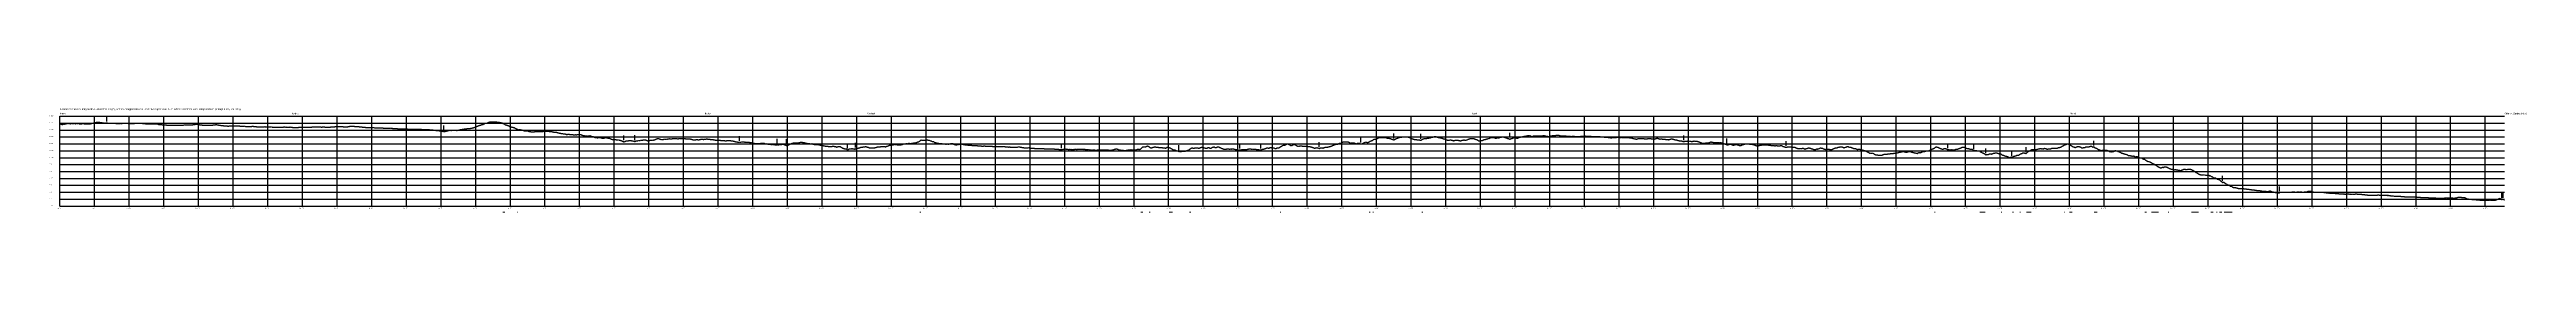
# Model space of a CAD drawing. Header units: metres. Extents: x -1496 to 355940, y -975 to 14163.
import ezdxf

# ---------------------------------------------------------------- set-up
doc = ezdxf.new("R2010")
doc.units = ezdxf.units.M
for name, color, linetype in [('BRIDGES', 5, 'Continuous'), ('FLAGS', 6, 'Continuous'), ('GRID', 8, 'Continuous'), ('GROUND_CORRECTED', 7, 'Continuous'), ('GROUND_RAW_DEM', 1, 'Continuous'), ('STEEP_6-8', 30, 'Continuous'), ('STEEP_GT8', 1, 'Continuous'), ('TEXT', 7, 'Continuous')]:
    doc.layers.add(name, color=color, linetype=linetype)

msp = doc.modelspace()

# ---------------------------------------------------------------- linework, layer by layer
at = {"layer": 'BRIDGES'}
for p, q in [((55380, 10967), (55380, 11667)), ((81365, 9521), (81365, 10221)), ((98065, 9436), (98065, 10136)), ((103505, 9038), (103505, 9738)), ((104865, 8963), (104865, 9663)), ((113655, 8353), (113655, 9053)), ((114790, 8463), (114790, 9163)), ((144515, 8377), (144515, 9077)), ((161450, 8108), (161450, 8808)), ((170285, 8333), (170285, 9033)), ((173295, 8331), (173295, 9031)), ((181705, 8551), (181705, 9251)), ((187725, 9189), (187725, 9889)), ((192500, 9792), (192500, 10492)), ((196380, 9732), (196380, 10432)), ((209250, 9901), (209250, 10601)), ((234330, 9526), (234330, 10226)), ((240545, 9076), (240545, 9776)), ((249090, 8707), (249090, 9407)), ((276200, 8285), (276200, 8985)), ((320290, 2147), (320290, 2847))]:
    msp.add_line(p, q, dxfattribs=at)
at = {"layer": 'FLAGS'}
for p, q in [((6775, 12219), (6775, 12919)), ((82945, 9548), (82945, 10248)), ((272430, 8361), (272430, 9061)), ((277920, 7644), (277920, 8344)), ((281685, 7227), (281685, 7927)), ((283720, 7837), (283720, 8537)), ((293495, 8758), (293495, 9458)), ((312095, 3658), (312095, 4358)), ((352395, 1147), (352395, 1847)), ((352555, 1210), (352555, 1910))]:
    msp.add_line(p, q, dxfattribs=at)
at = {"layer": 'GRID'}
for p, q in [((0, 13000), (352775, 13000)), ((0, 0), (0, 13000)), ((0, 12000), (352775, 12000)), ((0, 11000), (352775, 11000)), ((5000, 0), (5000, 13000)), ((10000, 0), (10000, 13000)), ((15000, 0), (15000, 13000)), ((20000, 0), (20000, 13000)), ((25000, 0), (25000, 13000)), ((30000, 0), (30000, 13000)), ((35000, 0), (35000, 13000)), ((40000, 0), (40000, 13000)), ((45000, 0), (45000, 13000)), ((50000, 0), (50000, 13000)), ((55000, 0), (55000, 13000)), ((60000, 0), (60000, 13000)), ((65000, 0), (65000, 13000)), ((70000, 0), (70000, 13000)), ((75000, 0), (75000, 13000)), ((80000, 0), (80000, 13000)), ((85000, 0), (85000, 13000)), ((90000, 0), (90000, 13000)), ((95000, 0), (95000, 13000)), ((100000, 0), (100000, 13000)), ((105000, 0), (105000, 13000)), ((110000, 0), (110000, 13000)), ((115000, 0), (115000, 13000)), ((120000, 0), (120000, 13000)), ((125000, 0), (125000, 13000)), ((130000, 0), (130000, 13000)), ((135000, 0), (135000, 13000)), ((140000, 0), (140000, 13000)), ((145000, 0), (145000, 13000)), ((150000, 0), (150000, 13000)), ((155000, 0), (155000, 13000)), ((160000, 0), (160000, 13000)), ((165000, 0), (165000, 13000)), ((170000, 0), (170000, 13000)), ((175000, 0), (175000, 13000)), ((180000, 0), (180000, 13000)), ((185000, 0), (185000, 13000)), ((190000, 0), (190000, 13000)), ((195000, 0), (195000, 13000)), ((200000, 0), (200000, 13000)), ((205000, 0), (205000, 13000)), ((210000, 0), (210000, 13000)), ((215000, 0), (215000, 13000)), ((220000, 0), (220000, 13000)), ((225000, 0), (225000, 13000)), ((230000, 0), (230000, 13000)), ((235000, 0), (235000, 13000)), ((240000, 0), (240000, 13000)), ((245000, 0), (245000, 13000)), ((250000, 0), (250000, 13000)), ((255000, 0), (255000, 13000)), ((260000, 0), (260000, 13000)), ((265000, 0), (265000, 13000)), ((270000, 0), (270000, 13000)), ((275000, 0), (275000, 13000)), ((280000, 0), (280000, 13000)), ((285000, 0), (285000, 13000)), ((290000, 0), (290000, 13000)), ((295000, 0), (295000, 13000)), ((300000, 0), (300000, 13000)), ((305000, 0), (305000, 13000)), ((310000, 0), (310000, 13000)), ((315000, 0), (315000, 13000)), ((320000, 0), (320000, 13000)), ((325000, 0), (325000, 13000)), ((330000, 0), (330000, 13000)), ((335000, 0), (335000, 13000)), ((340000, 0), (340000, 13000)), ((345000, 0), (345000, 13000)), ((350000, 0), (350000, 13000)), ((0, 10000), (352775, 10000)), ((0, 9000), (352775, 9000)), ((0, 8000), (352775, 8000)), ((0, 7000), (352775, 7000)), ((0, 6000), (352775, 6000)), ((0, 5000), (352775, 5000)), ((0, 4000), (352775, 4000)), ((0, 3000), (352775, 3000)), ((0, 2000), (352775, 2000)), ((0, 1000), (352775, 1000)), ((0, 0), (352775, 0))]:
    msp.add_line(p, q, dxfattribs=at)
at = {"layer": 'GROUND_CORRECTED'}
msp.add_lwpolyline([(0, 11815), (50, 11816), (100, 11841), (150, 11814), (200, 11835), (250, 11834), (300, 11811), (350, 11822), (400, 11816), (450, 11841), (500, 11831), (550, 11813), (600, 11874), (650, 11857), (700, 11881), (750, 11885), (800, 11893), (850, 11904), (900, 11914), (950, 11939), (1000, 11929), (1050, 11926), (1100, 11930), (1150, 11935), (1200, 11956), (1250, 11937), (1300, 11924), (1350, 11932), (1400, 11942), (1450, 11936), (1500, 11964), (1550, 11920), (1600, 11912), (1650, 11931), (1700, 11919), (1750, 11959), (1800, 11931), (1850, 11935), (1900, 11956), (1950, 11954), (2000, 11936), (2050, 11940), (2100, 11918), (2150, 11929), (2200, 11925), (2250, 11912), (2300, 11937), (2350, 11923), (2400, 11942), (2450, 11957), (2500, 11941), (2550, 11948), (2600, 11959), (2650, 11949), (2700, 11926), (2750, 11934), (2800, 11913), (2850, 11908), (2900, 11917), (2950, 11915), (3000, 11916), (3050, 11919), (3100, 11922), (3150, 11917), (3200, 11934), (3250, 11949), (3300, 11931), (3350, 11933), (3400, 11954), (3450, 11940), (3500, 11922), (3550, 11923), (3600, 11921), (3650, 11907), (3700, 11913), (3750, 11922), (3800, 11906), (3850, 11916), (3900, 11905), (3950, 11887), (4000, 11888), (4050, 11904), (4100, 11894), (4150, 11889), (4200, 11910), (4250, 11910), (4300, 11901), (4350, 11913), (4400, 11920), (4450, 11945), (4500, 11935), (4550, 11951), (4600, 11962), (4650, 11988), (4700, 11986), (4750, 12008), (4800, 12011), (4850, 12018), (4900, 12052), (4950, 12058), (5000, 12062), (5050, 12085), (5100, 12096), (5150, 12090), (5200, 12101), (5250, 12113), (5300, 12128), (5350, 12133), (5400, 12136), (5450, 12143), (5500, 12135), (5550, 12117), (5600, 12151), (5650, 12128), (5700, 12132), (5750, 12114), (5800, 12108), (5850, 12107), (5900, 12112), (5950, 12074), (6000, 12073), (6050, 12080), (6100, 12056), (6150, 12049), (6200, 12044), (6250, 12041), (6300, 12031), (6350, 12030), (6400, 12021), (6450, 12021), (6500, 12031), (6550, 12011), (6600, 12017), (6650, 12027), (6700, 12008), (6750, 12027), (6800, 12010), (6850, 12010), (6900, 12011), (6950, 11999), (7000, 11984), (7050, 11995), (7100, 11983), (7150, 11980), (7200, 11978), (7250, 11983), (7300, 11988), (7350, 11985), (7400, 11997), (7450, 11992), (7500, 12003), (7550, 11999), (7600, 11981), (7650, 11979), (7700, 11990), (7750, 11980), (7800, 11978), (7850, 11990), (7900, 11991), (7950, 11977), (8000, 11996), (8050, 11966), (8100, 11960), (8150, 11959), (8200, 11963), (8250, 11952), (8300, 11953), (8350, 11955), (8400, 11945), (8450, 11946), (8500, 11944), (8550, 11949), (8600, 11952), (8650, 11963), (8700, 11976), (8750, 11957), (8800, 11961), (8850, 11963), (8900, 11969), (8950, 11974), (9000, 11973), (9050, 11991), (9100, 11987), (9150, 11980), (9200, 11980), (9250, 11984), (9300, 11982), (9350, 11984), (9400, 11993), (9450, 11989), (9500, 11992), (9550, 11987), (9600, 11986), (9650, 11993), (9700, 11998), (9750, 11990), (9800, 11993), (9850, 11973), (9900, 11966), (9950, 11964), (10000, 11962), (10050, 11960), (10100, 11955), (10150, 11961), (10200, 11961), (10250, 11964), (10300, 11957), (10350, 11962), (10400, 11963), (10450, 11962), (10500, 11967), (10550, 11965), (10600, 11965), (10650, 11972), (10700, 11961), (10750, 11964), (10800, 11976), (10850, 11978), (10900, 11979), (10950, 11982), (11000, 11993), (11050, 11990), (11100, 11982), (11150, 11985), (11200, 11988), (11250, 11983), (11300, 11995), (11350, 12000), (11400, 12011), (11450, 12004), (11500, 11995), (11550, 12002), (11600, 12003), (11650, 11998), (11700, 11998), (11750, 12009), (11800, 12008), (11850, 11991), (11900, 11966), (11950, 11964), (12000, 11954), (12050, 11966), (12100, 11955), (12150, 11945), (12200, 11934), (12250, 11940), (12300, 11928), (12350, 11913), (12400, 11908), (12450, 11895), (12500, 11891), (12550, 11895), (12600, 11882), (12650, 11886), (12700, 11888), (12750, 11892), (12800, 11896), (12850, 11912), (12900, 11905), (12950, 11902), (13000, 11905), (13050, 11908), (13100, 11910), (13150, 11905), (13200, 11906), (13250, 11904), (13300, 11895), (13350, 11897), (13400, 11898), (13450, 11899), (13500, 11913), (13550, 11905), (13600, 11896), (13650, 11892), (13700, 11902), (13750, 11897), (13800, 11916), (13850, 11885), (13900, 11895), (13950, 11891), (14000, 11898), (14050, 11882), (14100, 11847), (14150, 11822), (14200, 11856), (14250, 11809), (14300, 11798), (14350, 11813), (14400, 11806), (14450, 11801), (14500, 11803), (14550, 11791), (14600, 11788), (14650, 11783), (14700, 11782), (14750, 11779), (14800, 11775), (14850, 11772), (14900, 11771), (14950, 11768), (15000, 11763), (15050, 11761), (15100, 11758), (15150, 11758), (15200, 11752), (15250, 11748), (15300, 11745), (15350, 11737), (15400, 11732), (15450, 11728), (15500, 11728), (15550, 11722), (15600, 11717), (15650, 11715), (15700, 11715), (15750, 11710), (15800, 11705), (15850, 11702), (15900, 11702), (15950, 11698), (16000, 11704), (16050, 11703), (16100, 11701), (16150, 11702), (16200, 11703), (16250, 11700), (16300, 11698), (16350, 11703), (16400, 11702), (16450, 11701), (16500, 11702), (16550, 11700), (16600, 11709), (16650, 11713), (16700, 11719), (16750, 11718), (16800, 11722), (16850, 11716), (16900, 11704), (16950, 11702), (17000, 11702), (17050, 11707), (17100, 11705), (17150, 11707), (17200, 11705), (17250, 11703), (17300, 11702), (17350, 11700), (17400, 11701), (17450, 11701), (17500, 11708), (17550, 11713), (17600, 11717), (17650, 11723), (17700, 11729), (17750, 11724), (17800, 11720), (17850, 11720), (17900, 11737), (17950, 11726), (18000, 11734), (18050, 11743), (18100, 11763), (18150, 11773), (18200, 11751), (18250, 11744), (18300, 11756), (18350, 11775), (18400, 11766), (18450, 11761), (18500, 11774), (18550, 11759), (18600, 11755), (18650, 11755), (18700, 11753), (18750, 11760), (18800, 11759), (18850, 11760), (18900, 11762), (18950, 11765), (19000, 11778), (19050, 11776), (19100, 11774), (19150, 11772), (19200, 11779), (19250, 11785), (19300, 11791), (19350, 11797), (19400, 11808), (19450, 11814), (19500, 11822), (19550, 11830), (19600, 11836), (19650, 11847), (19700, 11859), (19750, 11862), (19800, 11857), (19850, 11847), (19900, 11843), (19950, 11827), (20000, 11822), (20050, 11812), (20100, 11801), (20150, 11781), (20200, 11766), (20250, 11756), (20300, 11752), (20350, 11745), (20400, 11738), (20450, 11733), (20500, 11733), (20550, 11728), (20600, 11724), (20650, 11722), (20700, 11717), (20750, 11715), (20800, 11710), (20850, 11709), (20900, 11708), (20950, 11703), (21000, 11699), (21050, 11699), (21100, 11697), (21150, 11696), (21200, 11694), (21250, 11695), (21300, 11695), (21350, 11691), (21400, 11692), (21450, 11691), (21500, 11695), (21550, 11694), (21600, 11692), (21650, 11696), (21700, 11697), (21750, 11697), (21800, 11698), (21850, 11701), (21900, 11708), (21950, 11714), (22000, 11719), (22050, 11728), (22100, 11736), (22150, 11746), (22200, 11752), (22250, 11759), (22300, 11768), (22350, 11775), (22400, 11776), (22450, 11778), (22500, 11821), (22550, 11807), (22600, 11800), (22650, 11770), (22700, 11763), (22750, 11758), (22800, 11744), (22850, 11734), (22900, 11724), (22950, 11714), (23000, 11708), (23050, 11701), (23100, 11702), (23150, 11693), (23200, 11681), (23250, 11673), (23300, 11669), (23350, 11667), (23400, 11658), (23450, 11651), (23500, 11642), (23550, 11637), (23600, 11629), (23650, 11626), (23700, 11621), (23750, 11619), (23800, 11616), (23850, 11612), (23900, 11608), (23950, 11602), (24000, 11599), (24050, 11594), (24100, 11589), (24150, 11586), (24200, 11586), (24250, 11589), (24300, 11584), (24350, 11588), (24400, 11588), (24450, 11597), (24500, 11601), (24550, 11604), (24600, 11606), (24650, 11607), (24700, 11608), (24750, 11611), (24800, 11614), (24850, 11612), (24900, 11617), (24950, 11623), (25000, 11615), (25050, 11616), (25100, 11619), (25150, 11616), (25200, 11617), (25250, 11616), (25300, 11620), (25350, 11626), (25400, 11623), (25450, 11621), (25500, 11620), (25550, 11614), (25600, 11612), (25650, 11609), (25700, 11605), (25750, 11601), (25800, 11602), (25850, 11595), (25900, 11590), (25950, 11585), (26000, 11582), (26050, 11581), (26100, 11584), (26150, 11570), (26200, 11570), (26250, 11562), (26300, 11561), (26350, 11555), (26400, 11553), (26450, 11556), (26500, 11547), (26550, 11542), (26600, 11540), (26650, 11541), (26700, 11538), (26750, 11541), (26800, 11532), (26850, 11526), (26900, 11525), (26950, 11523), (27000, 11516), (27050, 11515), (27100, 11513), (27150, 11512), (27200, 11508), (27250, 11510), (27300, 11512), (27350, 11515), (27400, 11520), (27450, 11515), (27500, 11520), (27550, 11529), (27600, 11532), (27650, 11537), (27700, 11539), (27750, 11541), (27800, 11551), (27850, 11545), (27900, 11548), (27950, 11529), (28000, 11520), (28050, 11517), (28100, 11511), (28150, 11503), (28200, 11499), (28250, 11493), (28300, 11492), (28350, 11487), (28400, 11485), (28450, 11481), (28500, 11481), (28550, 11475), (28600, 11478), (28650, 11473), (28700, 11471), (28750, 11469), (28800, 11468), (28850, 11470), (28900, 11479), (28950, 11480), (29000, 11480), (29050, 11468), (29100, 11476), (29150, 11481), (29200, 11476), (29250, 11475), (29300, 11480), (29350, 11485), (29400, 11484), (29450, 11481), (29500, 11485), (29550, 11492), (29600, 11485), (29650, 11475), (29700, 11473), (29750, 11482), (29800, 11478), (29850, 11479), (29900, 11484), (29950, 11484), (30000, 11469), (30050, 11479), (30100, 11465), (30150, 11467), (30200, 11470), (30250, 11457), (30300, 11451), (30350, 11446), (30400, 11448), (30450, 11446), (30500, 11453), (30550, 11443), (30600, 11452), (30650, 11436), (30700, 11437), (30750, 11431), (30800, 11433), (30850, 11419), (30900, 11416), (30950, 11413), (31000, 11407), (31050, 11409), (31100, 11406), (31150, 11407), (31200, 11408), (31250, 11407), (31300, 11407), (31350, 11414), (31400, 11413), (31450, 11410), (31500, 11414), (31550, 11408), (31600, 11409), (31650, 11409), (31700, 11412), (31750, 11414), (31800, 11417), (31850, 11416), (31900, 11421), (31950, 11426), (32000, 11428), (32050, 11428), (32100, 11426), (32150, 11434), (32200, 11436), (32250, 11442), (32300, 11455), (32350, 11447), (32400, 11445), (32450, 11443), (32500, 11440), (32550, 11440), (32600, 11444), (32650, 11438), (32700, 11436), (32750, 11433), (32800, 11432), (32850, 11432), (32900, 11426), (32950, 11428), (33000, 11427), (33050, 11421), (33100, 11418), (33150, 11413), (33200, 11421), (33250, 11446), (33300, 11427), (33350, 11410), (33400, 11407), (33450, 11403), (33500, 11400), (33550, 11391), (33600, 11385), (33650, 11377), (33700, 11373), (33750, 11370), (33800, 11365), (33850, 11369), (33900, 11370), (33950, 11372), (34000, 11372), (34050, 11369), (34100, 11374), (34150, 11377), (34200, 11382), (34250, 11379), (34300, 11380), (34350, 11382), (34400, 11391), (34450, 11392), (34500, 11396), (34550, 11400), (34600, 11405), (34650, 11406), (34700, 11414), (34750, 11416), (34800, 11413), (34850, 11415), (34900, 11417), (34950, 11417), (35000, 11421), (35050, 11421), (35100, 11421), (35150, 11428), (35200, 11438), (35250, 11436), (35300, 11426), (35350, 11423), (35400, 11432), (35450, 11417), (35500, 11418), (35550, 11417), (35600, 11421), (35650, 11427), (35700, 11421), (35750, 11421), (35800, 11421), (35850, 11422), (35900, 11424), (35950, 11433), (36000, 11439), (36050, 11435), (36100, 11437), (36150, 11440), (36200, 11441), (36250, 11438), (36300, 11441), (36350, 11442), (36400, 11444), (36450, 11449), (36500, 11447), (36550, 11452), (36600, 11452), (36650, 11456), (36700, 11462), (36750, 11472), (36800, 11477), (36850, 11479), (36900, 11482), (36950, 11479), (37000, 11486), (37050, 11483), (37100, 11484), (37150, 11486), (37200, 11491), (37250, 11491), (37300, 11483), (37350, 11486), (37400, 11485), (37450, 11468), (37500, 11482), (37550, 11463), (37600, 11454), (37650, 11448), (37700, 11443), (37750, 11443), (37800, 11441), (37850, 11442), (37900, 11446), (37950, 11446), (38000, 11452), (38050, 11453), (38100, 11453), (38150, 11450), (38200, 11447), (38250, 11442), (38300, 11439), (38350, 11434), (38400, 11435), (38450, 11428), (38500, 11428), (38550, 11426), (38600, 11427), (38650, 11423), (38700, 11416), (38750, 11415), (38800, 11421), (38850, 11421), (38900, 11427), (38950, 11429), (39000, 11435), (39050, 11438), (39100, 11444), (39150, 11455), (39200, 11458), (39250, 11459), (39300, 11473), (39350, 11467), (39400, 11475), (39450, 11474), (39500, 11483), (39550, 11487), (39600, 11487), (39650, 11487), (39700, 11492), (39750, 11499), (39800, 11518), (39850, 11499), (39900, 11494), (39950, 11499), (40000, 11501), (40050, 11513), (40100, 11522), (40150, 11505), (40200, 11511), (40250, 11509), (40300, 11514), (40350, 11514), (40400, 11517), (40450, 11519), (40500, 11516), (40550, 11509), (40600, 11509), (40650, 11511), (40700, 11509), (40750, 11506), (40800, 11498), (40850, 11498), (40900, 11490), (40950, 11482), (41000, 11487), (41050, 11475), (41100, 11465), (41150, 11463), (41200, 11456), (41250, 11457), (41300, 11454), (41350, 11455), (41400, 11463), (41450, 11470), (41500, 11477), (41550, 11485), (41600, 11496), (41650, 11502), (41700, 11506), (41750, 11523), (41800, 11531), (41850, 11546), (41900, 11558), (41950, 11555), (42000, 11568), (42050, 11566), (42100, 11575), (42150, 11572), (42200, 11570), (42250, 11566), (42300, 11558), (42350, 11554), (42400, 11548), (42450, 11545), (42500, 11535), (42550, 11530), (42600, 11526), (42650, 11521), (42700, 11509), (42750, 11504), (42800, 11500), (42850, 11501), (42900, 11511), (42950, 11507), (43000, 11505), (43050, 11503), (43100, 11505), (43150, 11496), (43200, 11489), (43250, 11486), (43300, 11476), (43350, 11474), (43400, 11461), (43450, 11452), (43500, 11448), (43550, 11445), (43600, 11434), (43650, 11425), (43700, 11429), (43750, 11417), (43800, 11414), (43850, 11417), (43900, 11413), (43950, 11402), (44000, 11400), (44050, 11396), (44100, 11393), (44150, 11390), (44200, 11384), (44250, 11381), (44300, 11375), (44350, 11371), (44400, 11373), (44450, 11367), (44500, 11360), (44550, 11359), (44600, 11358), (44650, 11357), (44700, 11352), (44750, 11354), (44800, 11354), (44850, 11359), (44900, 11363), (44950, 11369), (45000, 11357), (45050, 11346), (45100, 11348), (45150, 11350), (45200, 11352), (45250, 11347), (45300, 11346), (45350, 11348), (45400, 11342), (45450, 11340), (45500, 11342), (45550, 11337), (45600, 11343), (45650, 11336), (45700, 11334), (45750, 11337), (45800, 11338), (45850, 11329), (45900, 11323), (45950, 11323), (46000, 11323), (46050, 11314), (46100, 11321), (46150, 11327), (46200, 11310), (46250, 11317), (46300, 11316), (46350, 11320), (46400, 11317), (46450, 11317), (46500, 11311), (46550, 11316), (46600, 11316), (46650, 11297), (46700, 11293), (46750, 11292), (46800, 11290), (46850, 11291), (46900, 11294), (46950, 11294), (47000, 11286), (47050, 11282), (47100, 11280), (47150, 11289), (47200, 11280), (47250, 11272), (47300, 11270), (47350, 11276), (47400, 11267), (47450, 11263), (47500, 11257), (47550, 11258), (47600, 11262), (47650, 11265), (47700, 11259), (47750, 11246), (47800, 11251), (47850, 11252), (47900, 11265), (47950, 11252), (48000, 11247), (48050, 11246), (48100, 11246), (48150, 11245), (48200, 11242), (48250, 11230), (48300, 11226), (48350, 11231), (48400, 11214), (48450, 11220), (48500, 11211), (48550, 11207), (48600, 11204), (48650, 11209), (48700, 11201), (48750, 11198), (48800, 11198), (48850, 11193), (48900, 11193), (48950, 11194), (49000, 11191), (49050, 11196), (49100, 11190), (49150, 11184), (49200, 11183), (49250, 11178), (49300, 11182), (49350, 11182), (49400, 11180), (49450, 11191), (49500, 11180), (49550, 11185), (49600, 11182), (49650, 11199), (49700, 11200), (49750, 11200), (49800, 11177), (49850, 11175), (49900, 11183), (49950, 11183), (50000, 11182), (50050, 11169), (50100, 11166), (50150, 11151), (50200, 11148), (50250, 11144), (50300, 11145), (50350, 11148), (50400, 11151), (50450, 11149), (50500, 11143), (50550, 11146), (50600, 11140), (50650, 11133), (50700, 11125), (50750, 11124), (50800, 11125), (50850, 11120), (50900, 11128), (50950, 11114), (51000, 11112), (51050, 11114), (51100, 11115), (51150, 11118), (51200, 11110), (51250, 11112), (51300, 11111), (51350, 11112), (51400, 11107), (51450, 11112), (51500, 11108), (51550, 11123), (51600, 11121), (51650, 11119), (51700, 11115), (51750, 11114), (51800, 11130), (51850, 11117), (51900, 11110), (51950, 11119), (52000, 11124), (52050, 11110), (52100, 11104), (52150, 11097), (52200, 11107), (52250, 11100), (52300, 11093), (52350, 11090), (52400, 11092), (52450, 11096), (52500, 11094), (52550, 11090), (52600, 11086), (52650, 11085), (52700, 11084), (52750, 11084), (52800, 11077), (52850, 11077), (52900, 11071), (52950, 11072), (53000, 11072), (53050, 11068), (53100, 11067), (53150, 11066), (53200, 11063), (53250, 11062), (53300, 11060), (53350, 11055), (53400, 11048), (53450, 11047), (53500, 11039), (53550, 11042), (53600, 11037), (53650, 11020), (53700, 11011), (53750, 11012), (53800, 11013), (53850, 11002), (53900, 10993), (53950, 10990), (54000, 10986), (54050, 10979), (54100, 10979), (54150, 10966), (54200, 10961), (54250, 10959), (54300, 10953), (54350, 10949), (54400, 10944), (54450, 10942), (54500, 10936), (54550, 10933), (54600, 10926), (54650, 10921), (54700, 10916), (54750, 10909), (54800, 10911), (54850, 10898), (54900, 10894), (54950, 10881), (55000, 10867), (55050, 10854), (55100, 10844), (55150, 10833), (55200, 10819), (55250, 10812), (55300, 10796), (55350, 10774), (55400, 10762), (55450, 10772), (55500, 10793), (55550, 10807), (55600, 10815), (55650, 10824), (55700, 10835), (55750, 10843), (55800, 10853), (55850, 10865), (55900, 10884), (55950, 10901), (56000, 10911), (56050, 10919), (56100, 10930), (56150, 10960), (56200, 10981), (56250, 10931), (56300, 10971), (56350, 10971), (56400, 10949), (56450, 10953), (56500, 10952), (56550, 10966), (56600, 10962), (56650, 10960), (56700, 10962), (56750, 10964), (56800, 10969), (56850, 10967), (56900, 10966), (56950, 10965), (57000, 10967), (57050, 10965), (57100, 10962), (57150, 10964), (57200, 10961), (57250, 10956), (57300, 10948), (57350, 10956), (57400, 10972), (57450, 10983), (57500, 10990), (57550, 11000), (57600, 11012), (57650, 11036), (57700, 11039), (57750, 11050), (57800, 11074), (57850, 11065), (57900, 11062), (57950, 11078), (58000, 11099), (58050, 11101), (58100, 11117), (58150, 11138), (58200, 11115), (58250, 11128), (58300, 11142), (58350, 11143), (58400, 11165), (58450, 11167), (58500, 11159), (58550, 11170), (58600, 11177), (58650, 11182), (58700, 11197), (58750, 11209), (58800, 11227), (58850, 11214), (58900, 11240), (58950, 11229), (59000, 11236), (59050, 11231), (59100, 11234), (59150, 11240), (59200, 11244), (59250, 11249), (59300, 11254), (59350, 11265), (59400, 11270), (59450, 11283), (59500, 11292), (59550, 11304), (59600, 11310), (59650, 11325), (59700, 11336), (59750, 11348), (59800, 11364), (59850, 11383), (59900, 11405), (59950, 11430), (60000, 11461), (60050, 11487), (60100, 11514), (60150, 11536), (60200, 11552), (60250, 11564), (60300, 11578), (60350, 11593), (60400, 11617), (60450, 11656), (60500, 11683), (60550, 11677), (60600, 11685), (60650, 11697), (60700, 11703), (60750, 11726), (60800, 11755), (60850, 11781), (60900, 11815), (60950, 11803), (61000, 11793), (61050, 11806), (61100, 11829), (61150, 11868), (61200, 11895), (61250, 11911), (61300, 11937), (61350, 11978), (61400, 11980), (61450, 11999), (61500, 12018), (61550, 12015), (61600, 12014), (61650, 12008), (61700, 12027), (61750, 12054), (61800, 12088), (61850, 12112), (61900, 12130), (61950, 12161), (62000, 12168), (62050, 12166), (62100, 12159), (62150, 12172), (62200, 12179), (62250, 12191), (62300, 12183), (62350, 12182), (62400, 12194), (62450, 12196), (62500, 12195), (62550, 12195), (62600, 12196), (62650, 12188), (62700, 12193), (62750, 12190), (62800, 12187), (62850, 12182), (62900, 12178), (62950, 12174), (63000, 12170), (63050, 12163), (63100, 12162), (63150, 12164), (63200, 12150), (63250, 12142), (63300, 12140), (63350, 12132), (63400, 12125), (63450, 12110), (63500, 12105), (63550, 12090), (63600, 12073), (63650, 12072), (63700, 12052), (63750, 12031), (63800, 12024), (63850, 11993), (63900, 11952), (63950, 11949), (64000, 11907), (64050, 11874), (64100, 11902), (64150, 11866), (64200, 11822), (64250, 11775), (64300, 11762), (64350, 11770), (64400, 11773), (64450, 11731), (64500, 11717), (64550, 11689), (64600, 11656), (64650, 11671), (64700, 11637), (64750, 11601), (64800, 11589), (64850, 11557), (64900, 11527), (64950, 11496), (65000, 11483), (65050, 11471), (65100, 11458), (65150, 11438), (65200, 11427), (65250, 11415), (65300, 11413), (65350, 11426), (65400, 11392), (65450, 11367), (65500, 11367), (65550, 11347), (65600, 11320), (65650, 11292), (65700, 11271), (65750, 11243), (65800, 11221), (65850, 11189), (65900, 11171), (65950, 11178), (66000, 11149), (66050, 11073), (66100, 11037), (66150, 11037), (66200, 11049), (66250, 11064), (66300, 11093), (66350, 11087), (66400, 11074), (66450, 11043), (66500, 11029), (66550, 11031), (66600, 11024), (66650, 11020), (66700, 11009), (66750, 10993), (66800, 10964), (66850, 10948), (66900, 10937), (66950, 10924), (67000, 10906), (67050, 10902), (67100, 10905), (67150, 10908), (67200, 10908), (67250, 10901), (67300, 10889), (67350, 10881), (67400, 10880), (67450, 10892), (67500, 10872), (67550, 10843), (67600, 10828), (67650, 10810), (67700, 10801), (67750, 10807), (67800, 10794), (67850, 10772), (67900, 10768), (67950, 10763), (68000, 10760), (68050, 10760), (68100, 10756), (68150, 10750), (68200, 10749), (68250, 10747), (68300, 10748), (68350, 10751), (68400, 10754), (68450, 10759), (68500, 10764), (68550, 10770), (68600, 10774), (68650, 10776), (68700, 10783), (68750, 10781), (68800, 10787), (68850, 10798), (68900, 10796), (68950, 10798), (69000, 10804), (69050, 10799), (69100, 10803), (69150, 10804), (69200, 10797), (69250, 10796), (69300, 10792), (69350, 10794), (69400, 10798), (69450, 10801), (69500, 10803), (69550, 10804), (69600, 10805), (69650, 10807), (69700, 10811), (69750, 10816), (69800, 10819), (69850, 10823), (69900, 10825), (69950, 10828), (70000, 10828), (70050, 10847), (70100, 10828), (70150, 10832), (70200, 10838), (70250, 10839), (70300, 10842), (70350, 10848), (70400, 10847), (70450, 10849), (70500, 10848), (70550, 10830), (70600, 10809), (70650, 10806), (70700, 10805), (70750, 10793), (70800, 10778), (70850, 10769), (70900, 10770), (70950, 10781), (71000, 10774), (71050, 10764), (71100, 10764), (71150, 10754), (71200, 10739), (71250, 10715), (71300, 10714), (71350, 10712), (71400, 10709), (71450, 10706), (71500, 10707), (71550, 10702), (71600, 10708), (71650, 10700), (71700, 10666), (71750, 10643), (71800, 10629), (71850, 10619), (71900, 10600), (71950, 10590), (72000, 10580), (72050, 10567), (72100, 10559), (72150, 10550), (72200, 10542), (72250, 10533), (72300, 10518), (72350, 10525), (72400, 10515), (72450, 10500), (72500, 10492), (72550, 10491), (72600, 10476), (72650, 10472), (72700, 10471), (72750, 10460), (72800, 10461), (72850, 10445), (72900, 10431), (72950, 10415), (73000, 10398), (73050, 10381), (73100, 10379), (73150, 10374), (73200, 10384), (73250, 10381), (73300, 10379), (73350, 10386), (73400, 10385), (73450, 10384), (73500, 10382), (73550, 10376), (73600, 10364), (73650, 10367), (73700, 10367), (73750, 10359), (73800, 10365), (73850, 10368), (73900, 10366), (73950, 10355), (74000, 10356), (74050, 10327), (74100, 10313), (74150, 10305), (74200, 10316), (74250, 10322), (74300, 10325), (74350, 10329), (74400, 10334), (74450, 10330), (74500, 10329), (74550, 10330), (74600, 10333), (74650, 10336), (74700, 10339), (74750, 10343), (74800, 10356), (74850, 10356), (74900, 10345), (74950, 10344), (75000, 10337), (75050, 10344), (75100, 10341), (75150, 10338), (75200, 10330), (75250, 10307), (75300, 10277), (75350, 10261), (75400, 10243), (75450, 10237), (75500, 10227), (75550, 10213), (75600, 10213), (75650, 10195), (75700, 10179), (75750, 10174), (75800, 10168), (75850, 10162), (75900, 10159), (75950, 10157), (76000, 10152), (76050, 10140), (76100, 10139), (76150, 10139), (76200, 10152), (76250, 10157), (76300, 10169), (76350, 10180), (76400, 10188), (76450, 10194), (76500, 10175), (76550, 10149), (76600, 10137), (76650, 10118), (76700, 10102), (76750, 10092), (76800, 10076), (76850, 10069), (76900, 10065), (76950, 10057), (77000, 10030), (77050, 10007), (77100, 9975), (77150, 9958), (77200, 9945), (77250, 9936), (77300, 9926), (77350, 9918), (77400, 9918), (77450, 9914), (77500, 9901), (77550, 9895), (77600, 9895), (77650, 9897), (77700, 9901), (77750, 9905), (77800, 9910), (77850, 9915), (77900, 9913), (77950, 9910), (78000, 9903), (78050, 9895), (78100, 9880), (78150, 9865), (78200, 9849), (78250, 9838), (78300, 9834), (78350, 9827), (78400, 9822), (78450, 9829), (78500, 9838), (78550, 9848), (78600, 9857), (78650, 9866), (78700, 9886), (78750, 9915), (78800, 9907), (78850, 9913), (78900, 9890), (78950, 9881), (79000, 9860), (79050, 9845), (79100, 9836), (79150, 9839), (79200, 9821), (79250, 9811), (79300, 9811), (79350, 9786), (79400, 9759), (79450, 9738), (79500, 9722), (79550, 9704), (79600, 9684), (79650, 9666), (79700, 9654), (79750, 9642), (79800, 9629), (79850, 9623), (79900, 9620), (79950, 9596), (80000, 9598), (80050, 9610), (80100, 9619), (80150, 9623), (80200, 9622), (80250, 9604), (80300, 9596), (80350, 9588), (80400, 9586), (80450, 9588), (80500, 9575), (80550, 9567), (80600, 9561), (80650, 9567), (80700, 9539), (80750, 9533), (80800, 9519), (80850, 9525), (80900, 9495), (80950, 9482), (81000, 9468), (81050, 9446), (81100, 9428), (81150, 9404), (81200, 9374), (81250, 9357), (81300, 9336), (81350, 9329), (81400, 9302), (81450, 9313), (81500, 9327), (81550, 9347), (81600, 9376), (81650, 9400), (81700, 9418), (81750, 9424), (81800, 9426), (81850, 9438), (81900, 9447), (81950, 9451), (82000, 9459), (82050, 9463), (82100, 9468), (82150, 9477), (82200, 9486), (82250, 9494), (82300, 9482), (82350, 9483), (82400, 9475), (82450, 9466), (82500, 9456), (82550, 9452), (82600, 9449), (82650, 9430), (82700, 9423), (82750, 9410), (82800, 9405), (82850, 9385), (82900, 9361), (82950, 9347), (83000, 9355), (83050, 9398), (83100, 9402), (83150, 9431), (83200, 9437), (83250, 9430), (83300, 9431), (83350, 9433), (83400, 9460), (83450, 9466), (83500, 9465), (83550, 9466), (83600, 9468), (83650, 9490), (83700, 9491), (83750, 9505), (83800, 9514), (83850, 9511), (83900, 9523), (83950, 9530), (84000, 9534), (84050, 9561), (84100, 9556), (84150, 9563), (84200, 9562), (84250, 9591), (84300, 9608), (84350, 9603), (84400, 9598), (84450, 9598), (84500, 9581), (84550, 9553), (84600, 9541), (84650, 9530), (84700, 9508), (84750, 9491), (84800, 9447), (84850, 9429), (84900, 9421), (84950, 9437), (85000, 9460), (85050, 9480), (85100, 9489), (85150, 9503), (85200, 9518), (85250, 9538), (85300, 9533), (85350, 9533), (85400, 9517), (85450, 9509), (85500, 9515), (85550, 9525), (85600, 9553), (85650, 9557), (85700, 9575), (85750, 9592), (85800, 9609), (85850, 9605), (85900, 9619), (85950, 9643), (86000, 9675), (86050, 9694), (86100, 9713), (86150, 9736), (86200, 9737), (86250, 9762), (86300, 9785), (86350, 9799), (86400, 9777), (86450, 9785), (86500, 9710), (86550, 9676), (86600, 9660), (86650, 9668), (86700, 9650), (86750, 9626), (86800, 9607), (86850, 9638), (86900, 9639), (86950, 9641), (87000, 9639), (87050, 9655), (87100, 9657), (87150, 9682), (87200, 9666), (87250, 9660), (87300, 9657), (87350, 9668), (87400, 9674), (87450, 9689), (87500, 9682), (87550, 9654), (87600, 9668), (87650, 9697), (87700, 9700), (87750, 9710), (87800, 9730), (87850, 9734), (87900, 9746), (87950, 9758), (88000, 9737), (88050, 9734), (88100, 9750), (88150, 9721), (88200, 9719), (88250, 9719), (88300, 9722), (88350, 9743), (88400, 9756), (88450, 9755), (88500, 9764), (88550, 9768), (88600, 9765), (88650, 9772), (88700, 9772), (88750, 9785), (88800, 9778), (88850, 9775), (88900, 9777), (88950, 9760), (89000, 9767), (89050, 9760), (89100, 9752), (89150, 9751), (89200, 9745), (89250, 9752), (89300, 9760), (89350, 9767), (89400, 9760), (89450, 9748), (89500, 9758), (89550, 9766), (89600, 9770), (89650, 9771), (89700, 9777), (89750, 9785), (89800, 9784), (89850, 9784), (89900, 9770), (89950, 9769), (90000, 9776), (90050, 9768), (90100, 9767), (90150, 9767), (90200, 9760), (90250, 9760), (90300, 9753), (90350, 9747), (90400, 9737), (90450, 9737), (90500, 9740), (90550, 9726), (90600, 9722), (90650, 9730), (90700, 9716), (90750, 9709), (90800, 9707), (90850, 9713), (90900, 9720), (90950, 9714), (91000, 9701), (91050, 9695), (91100, 9682), (91150, 9668), (91200, 9649), (91250, 9634), (91300, 9620), (91350, 9606), (91400, 9595), (91450, 9589), (91500, 9574), (91550, 9568), (91600, 9571), (91650, 9581), (91700, 9592), (91750, 9607), (91800, 9623), (91850, 9630), (91900, 9624), (91950, 9625), (92000, 9614), (92050, 9609), (92100, 9603), (92150, 9605), (92200, 9604), (92250, 9605), (92300, 9610), (92350, 9622), (92400, 9628), (92450, 9649), (92500, 9660), (92550, 9670), (92600, 9695), (92650, 9684), (92700, 9689), (92750, 9683), (92800, 9681), (92850, 9657), (92900, 9657), (92950, 9667), (93000, 9672), (93050, 9685), (93100, 9694), (93150, 9695), (93200, 9698), (93250, 9704), (93300, 9721), (93350, 9709), (93400, 9712), (93450, 9700), (93500, 9693), (93550, 9690), (93600, 9690), (93650, 9685), (93700, 9667), (93750, 9664), (93800, 9671), (93850, 9657), (93900, 9651), (93950, 9643), (94000, 9635), (94050, 9631), (94100, 9631), (94150, 9619), (94200, 9613), (94250, 9617), (94300, 9594), (94350, 9587), (94400, 9583), (94450, 9576), (94500, 9569), (94550, 9561), (94600, 9553), (94650, 9549), (94700, 9542), (94750, 9539), (94800, 9538), (94850, 9529), (94900, 9524), (94950, 9523), (95000, 9531), (95050, 9543), (95100, 9544), (95150, 9543), (95200, 9546), (95250, 9530), (95300, 9521), (95350, 9513), (95400, 9507), (95450, 9508), (95500, 9510), (95550, 9506), (95600, 9504), (95650, 9491), (95700, 9483), (95750, 9476), (95800, 9475), (95850, 9484), (95900, 9467), (95950, 9465), (96000, 9418), (96050, 9436), (96100, 9447), (96150, 9457), (96200, 9464), (96250, 9484), (96300, 9487), (96350, 9477), (96400, 9479), (96450, 9485), (96500, 9482), (96550, 9498), (96600, 9483), (96650, 9485), (96700, 9472), (96750, 9469), (96800, 9464), (96850, 9456), (96900, 9453), (96950, 9446), (97000, 9443), (97050, 9437), (97100, 9424), (97150, 9413), (97200, 9398), (97250, 9383), (97300, 9373), (97350, 9359), (97400, 9349), (97450, 9335), (97500, 9319), (97550, 9310), (97600, 9297), (97650, 9286), (97700, 9279), (97750, 9274), (97800, 9267), (97850, 9252), (97900, 9246), (97950, 9235), (98000, 9243), (98050, 9242), (98100, 9222), (98150, 9227), (98200, 9243), (98250, 9261), (98300, 9262), (98350, 9274), (98400, 9271), (98450, 9280), (98500, 9276), (98550, 9281), (98600, 9279), (98650, 9275), (98700, 9277), (98750, 9271), (98800, 9270), (98850, 9273), (98900, 9269), (98950, 9265), (99000, 9260), (99050, 9263), (99100, 9254), (99150, 9249), (99200, 9248), (99250, 9245), (99300, 9240), (99350, 9242), (99400, 9240), (99450, 9226), (99500, 9213), (99550, 9209), (99600, 9204), (99650, 9195), (99700, 9188), (99750, 9187), (99800, 9175), (99850, 9177), (99900, 9157), (99950, 9138), (100000, 9126), (100050, 9125), (100100, 9111), (100150, 9096), (100200, 9092), (100250, 9072), (100300, 9063), (100350, 9055), (100400, 9053), (100450, 9045), (100500, 9037), (100550, 9029), (100600, 9025), (100650, 9038), (100700, 9038), (100750, 9042), (100800, 9046), (100850, 9057), (100900, 9068), (100950, 9066), (101000, 9075), (101050, 9073), (101100, 9078), (101150, 9084), (101200, 9088), (101250, 9102), (101300, 9101), (101350, 9110), (101400, 9101), (101450, 9102), (101500, 9107), (101550, 9104), (101600, 9107), (101650, 9081), (101700, 9044), (101750, 9030), (101800, 9024), (101850, 9036), (101900, 9026), (101950, 9018), (102000, 9012), (102050, 9005), (102100, 8993), (102150, 8981), (102200, 8979), (102250, 8971), (102300, 8957), (102350, 8971), (102400, 8957), (102450, 8955), (102500, 8959), (102550, 8949), (102600, 8928), (102650, 8924), (102700, 8926), (102750, 8927), (102800, 8929), (102850, 8941), (102900, 8925), (102950, 8916), (103000, 8919), (103050, 8904), (103100, 8898), (103150, 8885), (103200, 8866), (103250, 8862), (103300, 8857), (103350, 8857), (103400, 8845), (103450, 8839), (103500, 8839), (103550, 8836), (103600, 8863), (103650, 8859), (103700, 8870), (103750, 8875), (103800, 8891), (103850, 8902), (103900, 8899), (103950, 8905), (104000, 8907), (104050, 8914), (104100, 8919), (104150, 8921), (104200, 8933), (104250, 8943), (104300, 8950), (104350, 8953), (104400, 8941), (104450, 8920), (104500, 8904), (104550, 8884), (104600, 8866), (104650, 8853), (104700, 8824), (104750, 8799), (104800, 8787), (104850, 8767), (104900, 8754), (104950, 8781), (105000, 8794), (105050, 8802), (105100, 8837), (105150, 8856), (105200, 8876), (105250, 8901), (105300, 8928), (105350, 8948), (105400, 8965), (105450, 8990), (105500, 9020), (105550, 9045), (105600, 9069), (105650, 9081), (105700, 9099), (105750, 9115), (105800, 9122), (105850, 9142), (105900, 9143), (105950, 9142), (106000, 9138), (106050, 9140), (106100, 9154), (106150, 9166), (106200, 9169), (106250, 9160), (106300, 9157), (106350, 9147), (106400, 9141), (106450, 9137), (106500, 9140), (106550, 9145), (106600, 9149), (106650, 9157), (106700, 9177), (106750, 9191), (106800, 9211), (106850, 9230), (106900, 9241), (106950, 9248), (107000, 9249), (107050, 9238), (107100, 9230), (107150, 9202), (107200, 9196), (107250, 9190), (107300, 9191), (107350, 9190), (107400, 9181), (107450, 9168), (107500, 9149), (107550, 9137), (107600, 9123), (107650, 9116), (107700, 9119), (107750, 9116), (107800, 9090), (107850, 9067), (107900, 9067), (107950, 9065), (108000, 9060), (108050, 9053), (108100, 9041), (108150, 9042), (108200, 9018), (108250, 9013), (108300, 9004), (108350, 9010), (108400, 9012), (108450, 9023), (108500, 9035), (108550, 9024), (108600, 8997), (108650, 8980), (108700, 8963), (108750, 8954), (108800, 8938), (108850, 8924), (108900, 8923), (108950, 8913), (109000, 8898), (109050, 8892), (109100, 8902), (109150, 8904), (109200, 8903), (109250, 8896), (109300, 8913), (109350, 8907), (109400, 8909), (109450, 8902), (109500, 8884), (109550, 8878), (109600, 8860), (109650, 8856), (109700, 8832), (109750, 8815), (109800, 8812), (109850, 8796), (109900, 8782), (109950, 8774), (110000, 8765), (110050, 8764), (110100, 8752), (110150, 8747), (110200, 8739), (110250, 8731), (110300, 8721), (110350, 8713), (110400, 8701), (110450, 8693), (110500, 8681), (110550, 8689), (110600, 8665), (110650, 8655), (110700, 8648), (110750, 8645), (110800, 8647), (110850, 8636), (110900, 8630), (110950, 8628), (111000, 8630), (111050, 8637), (111100, 8634), (111150, 8630), (111200, 8638), (111250, 8633), (111300, 8637), (111350, 8629), (111400, 8637), (111450, 8637), (111500, 8654), (111550, 8661), (111600, 8661), (111650, 8671), (111700, 8645), (111750, 8642), (111800, 8639), (111850, 8625), (111900, 8599), (111950, 8570), (112000, 8543), (112050, 8547), (112100, 8555), (112150, 8570), (112200, 8573), (112250, 8579), (112300, 8601), (112350, 8616), (112400, 8618), (112450, 8618), (112500, 8615), (112550, 8606), (112600, 8598), (112650, 8570), (112700, 8543), (112750, 8510), (112800, 8482), (112850, 8454), (112900, 8419), (112950, 8398), (113000, 8377), (113050, 8358), (113100, 8337), (113150, 8314), (113200, 8299), (113250, 8281), (113300, 8281), (113350, 8267), (113400, 8265), (113450, 8260), (113500, 8228), (113550, 8179), (113600, 8163), (113650, 8154), (113700, 8144), (113750, 8135), (113800, 8191), (113850, 8225), (113900, 8260), (113950, 8286), (114000, 8298), (114050, 8296), (114100, 8276), (114150, 8251), (114200, 8259), (114250, 8288), (114300, 8311), (114350, 8315), (114400, 8283), (114450, 8266), (114500, 8273), (114550, 8272), (114600, 8262), (114650, 8255), (114700, 8250), (114750, 8257), (114800, 8265), (114850, 8278), (114900, 8309), (114950, 8326), (115000, 8322), (115050, 8338), (115100, 8385), (115150, 8371), (115200, 8366), (115250, 8374), (115300, 8410), (115350, 8415), (115400, 8425), (115450, 8442), (115500, 8469), (115550, 8499), (115600, 8511), (115650, 8520), (115700, 8532), (115750, 8536), (115800, 8538), (115850, 8536), (115900, 8556), (115950, 8552), (116000, 8565), (116050, 8554), (116100, 8574), (116150, 8570), (116200, 8584), (116250, 8599), (116300, 8614), (116350, 8592), (116400, 8578), (116450, 8567), (116500, 8538), (116550, 8513), (116600, 8509), (116650, 8503), (116700, 8491), (116750, 8471), (116800, 8441), (116850, 8431), (116900, 8441), (116950, 8432), (117000, 8414), (117050, 8425), (117100, 8421), (117150, 8420), (117200, 8426), (117250, 8430), (117300, 8428), (117350, 8434), (117400, 8444), (117450, 8441), (117500, 8441), (117550, 8443), (117600, 8448), (117650, 8467), (117700, 8482), (117750, 8479), (117800, 8491), (117850, 8502), (117900, 8517), (117950, 8536), (118000, 8549), (118050, 8553), (118100, 8562), (118150, 8564), (118200, 8560), (118250, 8565), (118300, 8569), (118350, 8577), (118400, 8590), (118450, 8607), (118500, 8615), (118550, 8613), (118600, 8609), (118650, 8608), (118700, 8613), (118750, 8618), (118800, 8623), (118850, 8616), (118900, 8614), (118950, 8614), (119000, 8603), (119050, 8605), (119100, 8585), (119150, 8596), (119200, 8589), (119250, 8604), (119300, 8626), (119350, 8653), (119400, 8687), (119450, 8691), (119500, 8717), (119550, 8738), (119600, 8767), (119650, 8780), (119700, 8794), (119750, 8807), (119800, 8816), (119850, 8832), (119900, 8852), (119950, 8868), (120000, 8868), (120050, 8876), (120100, 8883), (120150, 8875), (120200, 8875), (120250, 8878), (120300, 8882), (120350, 8887), (120400, 8886), (120450, 8889), (120500, 8898), (120550, 8898), (120600, 8895), (120650, 8898), (120700, 8897), (120750, 8889), (120800, 8883), (120850, 8880), (120900, 8880), (120950, 8878), (121000, 8881), (121050, 8881), (121100, 8865), (121150, 8855), (121200, 8853), (121250, 8855), (121300, 8853), (121350, 8851), (121400, 8861), (121450, 8899), (121500, 8900), (121550, 8924), (121600, 8929), (121650, 8947), (121700, 8966), (121750, 8983), (121800, 8971), (121850, 8988), (121900, 8988), (121950, 8991), (122000, 9018), (122050, 9025), (122100, 9046), (122150, 9039), (122200, 9048), (122250, 9040), (122300, 9017), (122350, 9003), (122400, 9010), (122450, 9041), (122500, 9087), (122550, 9107), (122600, 9075), (122650, 9076), (122700, 9079), (122750, 9075), (122800, 9076), (122850, 9075), (122900, 9076), (122950, 9081), (123000, 9090), (123050, 9101), (123100, 9107), (123150, 9121), (123200, 9123), (123250, 9130), (123300, 9131), (123350, 9145), (123400, 9156), (123450, 9168), (123500, 9173), (123550, 9189), (123600, 9209), (123650, 9215), (123700, 9224), (123750, 9253), (123800, 9280), (123850, 9294), (123900, 9304), (123950, 9309), (124000, 9356), (124050, 9390), (124100, 9393), (124150, 9430), (124200, 9481), (124250, 9532), (124300, 9574), (124350, 9551), (124400, 9544), (124450, 9547), (124500, 9550), (124550, 9539), (124600, 9532), (124650, 9534), (124700, 9535), (124750, 9546), (124800, 9549), (124850, 9548), (124900, 9555), (124950, 9564), (125000, 9579), (125050, 9577), (125100, 9564), (125150, 9569), (125200, 9566), (125250, 9551), (125300, 9542), (125350, 9543), (125400, 9535), (125450, 9520), (125500, 9479), (125550, 9462), (125600, 9468), (125650, 9453), (125700, 9443), (125750, 9421), (125800, 9389), (125850, 9357), (125900, 9349), (125950, 9352), (126000, 9339), (126050, 9325), (126100, 9282), (126150, 9247), (126200, 9223), (126250, 9194), (126300, 9187), (126350, 9178), (126400, 9170), (126450, 9152), (126500, 9140), (126550, 9128), (126600, 9123), (126650, 9102), (126700, 9100), (126750, 9097), (126800, 9080), (126850, 9070), (126900, 9067), (126950, 9053), (127000, 9053), (127050, 9049), (127100, 9040), (127150, 9040), (127200, 9038), (127250, 9034), (127300, 9030), (127350, 9020), (127400, 9008), (127450, 9007), (127500, 9002), (127550, 8992), (127600, 8998), (127650, 8993), (127700, 8996), (127750, 8991), (127800, 8982), (127850, 8981), (127900, 8972), (127950, 8978), (128000, 8985), (128050, 8978), (128100, 8988), (128150, 8982), (128200, 8975), (128250, 8980), (128300, 8978), (128350, 9003), (128400, 9009), (128450, 9017), (128500, 9030), (128550, 9040), (128600, 9038), (128650, 9037), (128700, 9046), (128750, 9051), (128800, 9034), (128850, 9033), (128900, 9004), (128950, 8981), (129000, 8963), (129050, 8933), (129100, 8913), (129150, 8891), (129200, 8887), (129250, 8883), (129300, 8883), (129350, 8883), (129400, 8882), (129450, 8885), (129500, 8897), (129550, 8918), (129600, 8924), (129650, 8928), (129700, 8940), (129750, 8950), (129800, 8957), (129850, 8931), (129900, 8931), (129950, 8930), (130000, 8941), (130050, 8967), (130100, 8965), (130150, 8990), (130200, 8975), (130250, 8947), (130300, 8945), (130350, 8927), (130400, 8910), (130450, 8906), (130500, 8900), (130550, 8888), (130600, 8881), (130650, 8878), (130700, 8872), (130750, 8866), (130800, 8858), (130850, 8847), (130900, 8849), (130950, 8846), (131000, 8836), (131050, 8832), (131100, 8827), (131150, 8825), (131200, 8823), (131250, 8818), (131300, 8817), (131350, 8812), (131400, 8809), (131450, 8802), (131500, 8799), (131550, 8795), (131600, 8787), (131650, 8780), (131700, 8776), (131750, 8773), (131800, 8770), (131850, 8766), (131900, 8765), (131950, 8765), (132000, 8759), (132050, 8759), (132100, 8760), (132150, 8759), (132200, 8754), (132250, 8751), (132300, 8753), (132350, 8743), (132400, 8738), (132450, 8733), (132500, 8736), (132550, 8733), (132600, 8727), (132650, 8717), (132700, 8714), (132750, 8709), (132800, 8706), (132850, 8703), (132900, 8702), (132950, 8696), (133000, 8693), (133050, 8690), (133100, 8691), (133150, 8687), (133200, 8688), (133250, 8685), (133300, 8691), (133350, 8716), (133400, 8700), (133450, 8696), (133500, 8687), (133550, 8686), (133600, 8681), (133650, 8685), (133700, 8687), (133750, 8689), (133800, 8692), (133850, 8689), (133900, 8691), (133950, 8687), (134000, 8681), (134050, 8677), (134100, 8672), (134150, 8667), (134200, 8666), (134250, 8659), (134300, 8655), (134350, 8653), (134400, 8649), (134450, 8646), (134500, 8648), (134550, 8646), (134600, 8643), (134650, 8635), (134700, 8636), (134750, 8634), (134800, 8633), (134850, 8631), (134900, 8630), (134950, 8630), (135000, 8656), (135050, 8649), (135100, 8623), (135150, 8619), (135200, 8625), (135250, 8633), (135300, 8619), (135350, 8627), (135400, 8628), (135450, 8622), (135500, 8630), (135550, 8634), (135600, 8636), (135650, 8640), (135700, 8643), (135750, 8638), (135800, 8633), (135850, 8634), (135900, 8629), (135950, 8624), (136000, 8621), (136050, 8625), (136100, 8609), (136150, 8604), (136200, 8590), (136250, 8600), (136300, 8617), (136350, 8602), (136400, 8576), (136450, 8565), (136500, 8564), (136550, 8554), (136600, 8549), (136650, 8549), (136700, 8550), (136750, 8553), (136800, 8549), (136850, 8549), (136900, 8546), (136950, 8546), (137000, 8544), (137050, 8550), (137100, 8565), (137150, 8543), (137200, 8540), (137250, 8539), (137300, 8532), (137350, 8539), (137400, 8533), (137450, 8527), (137500, 8522), (137550, 8522), (137600, 8527), (137650, 8527), (137700, 8535), (137750, 8532), (137800, 8523), (137850, 8525), (137900, 8529), (137950, 8520), (138000, 8524), (138050, 8531), (138100, 8525), (138150, 8528), (138200, 8531), (138250, 8549), (138300, 8545), (138350, 8549), (138400, 8559), (138450, 8562), (138500, 8561), (138550, 8548), (138600, 8535), (138650, 8521), (138700, 8511), (138750, 8505), (138800, 8491), (138850, 8480), (138900, 8471), (138950, 8475), (139000, 8460), (139050, 8456), (139100, 8450), (139150, 8444), (139200, 8440), (139250, 8443), (139300, 8442), (139350, 8439), (139400, 8444), (139450, 8442), (139500, 8441), (139550, 8440), (139600, 8443), (139650, 8442), (139700, 8443), (139750, 8448), (139800, 8454), (139850, 8436), (139900, 8433), (139950, 8411), (140000, 8398), (140050, 8387), (140100, 8378), (140150, 8374), (140200, 8369), (140250, 8370), (140300, 8363), (140350, 8363), (140400, 8370), (140450, 8375), (140500, 8374), (140550, 8374), (140600, 8366), (140650, 8355), (140700, 8340), (140750, 8325), (140800, 8322), (140850, 8340), (140900, 8347), (140950, 8339), (141000, 8341), (141050, 8327), (141100, 8320), (141150, 8327), (141200, 8329), (141250, 8335), (141300, 8326), (141350, 8326), (141400, 8327), (141450, 8328), (141500, 8321), (141550, 8327), (141600, 8327), (141650, 8332), (141700, 8323), (141750, 8327), (141800, 8322), (141850, 8318), (141900, 8309), (141950, 8309), (142000, 8310), (142050, 8305), (142100, 8304), (142150, 8300), (142200, 8299), (142250, 8297), (142300, 8296), (142350, 8288), (142400, 8286), (142450, 8285), (142500, 8285), (142550, 8275), (142600, 8270), (142650, 8270), (142700, 8270), (142750, 8272), (142800, 8268), (142850, 8266), (142900, 8274), (142950, 8272), (143000, 8261), (143050, 8260), (143100, 8267), (143150, 8276), (143200, 8268), (143250, 8269), (143300, 8266), (143350, 8264), (143400, 8265), (143450, 8259), (143500, 8262), (143550, 8257), (143600, 8255), (143650, 8255), (143700, 8245), (143750, 8238), (143800, 8234), (143850, 8229), (143900, 8222), (143950, 8224), (144000, 8227), (144050, 8221), (144100, 8212), (144150, 8210), (144200, 8205), (144250, 8205), (144300, 8205), (144350, 8200), (144400, 8198), (144450, 8193), (144500, 8180), (144550, 8170), (144600, 8175), (144650, 8185), (144700, 8204), (144750, 8227), (144800, 8209), (144850, 8225), (144900, 8234), (144950, 8233), (145000, 8237), (145050, 8252), (145100, 8255), (145150, 8271), (145200, 8242), (145250, 8220), (145300, 8217), (145350, 8216), (145400, 8216), (145450, 8230), (145500, 8208), (145550, 8202), (145600, 8204), (145650, 8205), (145700, 8211), (145750, 8207), (145800, 8208), (145850, 8210), (145900, 8212), (145950, 8199), (146000, 8209), (146050, 8192), (146100, 8183), (146150, 8166), (146200, 8182), (146250, 8196), (146300, 8207), (146350, 8215), (146400, 8195), (146450, 8195), (146500, 8218), (146550, 8218), (146600, 8224), (146650, 8223), (146700, 8208), (146750, 8204), (146800, 8207), (146850, 8211), (146900, 8215), (146950, 8215), (147000, 8216), (147050, 8223), (147100, 8220), (147150, 8223), (147200, 8244), (147250, 8226), (147300, 8227), (147350, 8224), (147400, 8227), (147450, 8216), (147500, 8221), (147550, 8217), (147600, 8218), (147650, 8226), (147700, 8211), (147750, 8208), (147800, 8210), (147850, 8234), (147900, 8228), (147950, 8210), (148000, 8205), (148050, 8207), (148100, 8202), (148150, 8194), (148200, 8185), (148250, 8188), (148300, 8181), (148350, 8177), (148400, 8173), (148450, 8161), (148500, 8169), (148550, 8153), (148600, 8142), (148650, 8136), (148700, 8131), (148750, 8116), (148800, 8115), (148850, 8105), (148900, 8103), (148950, 8110), (149000, 8130), (149050, 8109), (149100, 8120), (149150, 8116), (149200, 8116), (149250, 8117), (149300, 8125), (149350, 8107), (149400, 8098), (149450, 8089), (149500, 8097), (149550, 8101), (149600, 8098), (149650, 8101), (149700, 8101), (149750, 8121), (149800, 8129), (149850, 8142), (149900, 8148), (149950, 8162), (150000, 8154), (150050, 8142), (150100, 8138), (150150, 8132), (150200, 8124), (150250, 8127), (150300, 8116), (150350, 8116), (150400, 8117), (150450, 8127), (150500, 8131), (150550, 8132), (150600, 8139), (150650, 8151), (150700, 8154), (150750, 8153), (150800, 8155), (150850, 8159), (150900, 8157), (150950, 8154), (151000, 8153), (151050, 8143), (151100, 8136), (151150, 8128), (151200, 8125), (151250, 8116), (151300, 8113), (151350, 8109), (151400, 8104), (151450, 8102), (151500, 8095), (151550, 8088), (151600, 8091), (151650, 8088), (151700, 8098), (151750, 8101), (151800, 8105), (151850, 8118), (151900, 8124), (151950, 8136), (152000, 8145), (152050, 8161), (152100, 8175), (152150, 8195), (152200, 8213), (152250, 8229), (152300, 8242), (152350, 8255), (152400, 8268), (152450, 8273), (152500, 8271), (152550, 8258), (152600, 8233), (152650, 8212), (152700, 8184), (152750, 8157), (152800, 8146), (152850, 8131), (152900, 8120), (152950, 8119), (153000, 8105), (153050, 8115), (153100, 8108), (153150, 8110), (153200, 8100), (153250, 8097), (153300, 8100), (153350, 8096), (153400, 8105), (153450, 8087), (153500, 8061), (153550, 8053), (153600, 8040), (153650, 8035), (153700, 8041), (153750, 8041), (153800, 8036), (153850, 8062), (153900, 8076), (153950, 8088), (154000, 8106), (154050, 8102), (154100, 8110), (154150, 8120), (154200, 8125), (154250, 8121), (154300, 8125), (154350, 8136), (154400, 8142), (154450, 8154), (154500, 8157), (154550, 8168), (154600, 8158), (154650, 8150), (154700, 8150), (154750, 8142), (154800, 8140), (154850, 8135), (154900, 8141), (154950, 8134), (155000, 8134), (155050, 8128), (155100, 8119), (155150, 8117), (155200, 8120), (155250, 8124), (155300, 8134), (155350, 8154), (155400, 8177), (155450, 8202), (155500, 8211), (155550, 8227), (155600, 8227), (155650, 8217), (155700, 8208), (155750, 8203), (155800, 8207), (155850, 8224), (155900, 8229), (155950, 8254), (156000, 8289), (156050, 8334), (156100, 8379), (156150, 8413), (156200, 8467), (156250, 8552), (156300, 8565), (156350, 8570), (156400, 8558), (156450, 8547), (156500, 8553), (156550, 8564), (156600, 8569), (156650, 8578), (156700, 8590), (156750, 8597), (156800, 8608), (156850, 8645), (156900, 8676), (156950, 8702), (157000, 8686), (157050, 8662), (157100, 8637), (157150, 8620), (157200, 8579), (157250, 8539), (157300, 8494), (157350, 8458), (157400, 8425), (157450, 8412), (157500, 8432), (157550, 8444), (157600, 8473), (157650, 8495), (157700, 8490), (157750, 8515), (157800, 8532), (157850, 8543), (157900, 8544), (157950, 8554), (158000, 8568), (158050, 8559), (158100, 8549), (158150, 8540), (158200, 8534), (158250, 8535), (158300, 8530), (158350, 8514), (158400, 8513), (158450, 8508), (158500, 8508), (158550, 8497), (158600, 8487), (158650, 8483), (158700, 8476), (158750, 8467), (158800, 8468), (158850, 8470), (158900, 8476), (158950, 8466), (159000, 8459), (159050, 8459), (159100, 8451), (159150, 8440), (159200, 8431), (159250, 8418), (159300, 8421), (159350, 8426), (159400, 8433), (159450, 8408), (159500, 8378), (159550, 8383), (159600, 8382), (159650, 8418), (159700, 8442), (159750, 8485), (159800, 8511), (159850, 8525), (159900, 8540), (159950, 8547), (160000, 8525), (160050, 8470), (160100, 8445), (160150, 8424), (160200, 8407), (160250, 8379), (160300, 8346), (160350, 8312), (160400, 8289), (160450, 8259), (160500, 8240), (160550, 8199), (160600, 8167), (160650, 8135), (160700, 8125), (160750, 8142), (160800, 8133), (160850, 8120), (160900, 8121), (160950, 8111), (161000, 8074), (161050, 8049), (161100, 8034), (161150, 8007), (161200, 7995), (161250, 7996), (161300, 7974), (161350, 7963), (161400, 7952), (161450, 7908), (161500, 7863), (161550, 7883), (161600, 7899), (161650, 7894), (161700, 7903), (161750, 7892), (161800, 7909), (161850, 7917), (161900, 7937), (161950, 7943), (162000, 7953), (162050, 7949), (162100, 7950), (162150, 7953), (162200, 7962), (162250, 7963), (162300, 7961), (162350, 7957), (162400, 7965), (162450, 7969), (162500, 7993), (162550, 8009), (162600, 8031), (162650, 8043), (162700, 8057), (162750, 8071), (162800, 8091), (162850, 8114), (162900, 8139), (162950, 8156), (163000, 8183), (163050, 8220), (163100, 8268), (163150, 8301), (163200, 8336), (163250, 8377), (163300, 8396), (163350, 8404), (163400, 8414), (163450, 8409), (163500, 8396), (163550, 8377), (163600, 8375), (163650, 8375), (163700, 8394), (163750, 8396), (163800, 8416), (163850, 8423), (163900, 8430), (163950, 8430), (164000, 8414), (164050, 8418), (164100, 8416), (164150, 8423), (164200, 8411), (164250, 8401), (164300, 8390), (164350, 8379), (164400, 8380), (164450, 8398), (164500, 8418), (164550, 8442), (164600, 8461), (164650, 8466), (164700, 8495), (164750, 8519), (164800, 8534), (164850, 8526), (164900, 8532), (164950, 8508), (165000, 8475), (165050, 8455), (165100, 8437), (165150, 8426), (165200, 8406), (165250, 8394), (165300, 8377), (165350, 8368), (165400, 8385), (165450, 8385), (165500, 8374), (165550, 8383), (165600, 8418), (165650, 8438), (165700, 8460), (165750, 8466), (165800, 8454), (165850, 8439), (165900, 8411), (165950, 8391), (166000, 8367), (166050, 8384), (166100, 8381), (166150, 8393), (166200, 8413), (166250, 8441), (166300, 8472), (166350, 8508), (166400, 8530), (166450, 8546), (166500, 8555), (166550, 8556), (166600, 8527), (166650, 8500), (166700, 8470), (166750, 8458), (166800, 8457), (166850, 8462), (166900, 8491), (166950, 8516), (167000, 8540), (167050, 8554), (167100, 8569), (167150, 8587), (167200, 8594), (167250, 8567), (167300, 8505), (167350, 8485), (167400, 8480), (167450, 8474), (167500, 8429), (167550, 8408), (167600, 8376), (167650, 8349), (167700, 8335), (167750, 8321), (167800, 8295), (167850, 8275), (167900, 8255), (167950, 8242), (168000, 8235), (168050, 8216), (168100, 8219), (168150, 8219), (168200, 8227), (168250, 8223), (168300, 8246), (168350, 8257), (168400, 8265), (168450, 8272), (168500, 8278), (168550, 8281), (168600, 8272), (168650, 8273), (168700, 8269), (168750, 8256), (168800, 8256), (168850, 8253), (168900, 8250), (168950, 8266), (169000, 8269), (169050, 8256), (169100, 8258), (169150, 8264), (169200, 8280), (169250, 8284), (169300, 8282), (169350, 8273), (169400, 8247), (169450, 8235), (169500, 8233), (169550, 8222), (169600, 8200), (169650, 8191), (169700, 8188), (169750, 8172), (169800, 8188), (169850, 8178), (169900, 8161), (169950, 8164), (170000, 8148), (170050, 8111), (170100, 8108), (170150, 8114), (170200, 8122), (170250, 8145), (170300, 8128), (170350, 8123), (170400, 8135), (170450, 8152), (170500, 8155), (170550, 8169), (170600, 8181), (170650, 8192), (170700, 8189), (170750, 8179), (170800, 8170), (170850, 8167), (170900, 8175), (170950, 8165), (171000, 8171), (171050, 8176), (171100, 8174), (171150, 8174), (171200, 8180), (171250, 8189), (171300, 8195), (171350, 8209), (171400, 8221), (171450, 8225), (171500, 8247), (171550, 8265), (171600, 8273), (171650, 8276), (171700, 8280), (171750, 8278), (171800, 8278), (171850, 8270), (171900, 8254), (171950, 8237), (172000, 8211), (172050, 8206), (172100, 8214), (172150, 8221), (172200, 8230), (172250, 8236), (172300, 8252), (172350, 8255), (172400, 8253), (172450, 8255), (172500, 8247), (172550, 8237), (172600, 8224), (172650, 8210), (172700, 8198), (172750, 8194), (172800, 8184), (172850, 8177), (172900, 8177), (172950, 8169), (173000, 8150), (173050, 8143), (173100, 8142), (173150, 8140), (173200, 8138), (173250, 8137), (173300, 8131), (173350, 8131), (173400, 8147), (173450, 8171), (173500, 8194), (173550, 8216), (173600, 8229), (173650, 8238), (173700, 8247), (173750, 8256), (173800, 8261), (173850, 8277), (173900, 8294), (173950, 8322), (174000, 8354), (174050, 8374), (174100, 8387), (174150, 8409), (174200, 8431), (174250, 8421), (174300, 8410), (174350, 8395), (174400, 8394), (174450, 8393), (174500, 8391), (174550, 8408), (174600, 8444), (174650, 8465), (174700, 8487), (174750, 8491), (174800, 8468), (174850, 8445), (174900, 8407), (174950, 8369), (175000, 8368), (175050, 8398), (175100, 8422), (175150, 8432), (175200, 8416), (175250, 8389), (175300, 8339), (175350, 8328), (175400, 8311), (175450, 8327), (175500, 8351), (175550, 8379), (175600, 8402), (175650, 8417), (175700, 8426), (175750, 8418), (175800, 8411), (175850, 8411), (175900, 8441), (175950, 8450), (176000, 8485), (176050, 8514), (176100, 8543), (176150, 8576), (176200, 8611), (176250, 8631), (176300, 8665), (176350, 8692), (176400, 8722), (176450, 8749), (176500, 8775), (176550, 8793), (176600, 8815), (176650, 8824), (176700, 8829), (176750, 8833), (176800, 8845), (176850, 8869), (176900, 8877), (176950, 8900), (177000, 8947), (177050, 8973), (177100, 8991), (177150, 8994), (177200, 8985), (177250, 8975), (177300, 8955), (177350, 8917), (177400, 8899), (177450, 8863), (177500, 8842), (177550, 8814), (177600, 8778), (177650, 8751), (177700, 8734), (177750, 8760), (177800, 8789), (177850, 8814), (177900, 8847), (177950, 8868), (178000, 8894), (178050, 8908), (178100, 8905), (178150, 8906), (178200, 8896), (178250, 8881), (178300, 8855), (178350, 8818), (178400, 8784), (178450, 8762), (178500, 8740), (178550, 8718), (178600, 8692), (178650, 8667), (178700, 8649), (178750, 8639), (178800, 8657), (178850, 8682), (178900, 8693), (178950, 8706), (179000, 8706), (179050, 8712), (179100, 8704), (179150, 8704), (179200, 8696), (179250, 8689), (179300, 8684), (179350, 8678), (179400, 8685), (179450, 8681), (179500, 8675), (179550, 8669), (179600, 8685), (179650, 8671), (179700, 8680), (179750, 8675), (179800, 8672), (179850, 8676), (179900, 8681), (179950, 8662), (180000, 8661), (180050, 8652), (180100, 8634), (180150, 8629), (180200, 8627), (180250, 8620), (180300, 8605), (180350, 8602), (180400, 8591), (180450, 8584), (180500, 8574), (180550, 8562), (180600, 8546), (180650, 8535), (180700, 8518), (180750, 8500), (180800, 8473), (180850, 8455), (180900, 8432), (180950, 8419), (181000, 8392), (181050, 8369), (181100, 8375), (181150, 8387), (181200, 8408), (181250, 8418), (181300, 8436), (181350, 8451), (181400, 8457), (181450, 8451), (181500, 8439), (181550, 8427), (181600, 8397), (181650, 8363), (181700, 8352), (181750, 8346), (181800, 8375), (181850, 8396), (181900, 8417), (181950, 8434), (182000, 8449), (182050, 8442), (182100, 8438), (182150, 8425), (182200, 8405), (182250, 8378), (182300, 8373), (182350, 8405), (182400, 8430), (182450, 8456), (182500, 8474), (182550, 8485), (182600, 8504), (182650, 8518), (182700, 8526), (182750, 8529), (182800, 8536), (182850, 8539), (182900, 8543), (182950, 8548), (183000, 8568), (183050, 8575), (183100, 8582), (183150, 8592), (183200, 8604), (183250, 8607), (183300, 8617), (183350, 8634), (183400, 8649), (183450, 8662), (183500, 8687), (183550, 8710), (183600, 8726), (183650, 8747), (183700, 8771), (183750, 8793), (183800, 8797), (183850, 8828), (183900, 8852), (183950, 8872), (184000, 8891), (184050, 8912), (184100, 8928), (184150, 8952), (184200, 8950), (184250, 8961), (184300, 8962), (184350, 8965), (184400, 8978), (184450, 8993), (184500, 9012), (184550, 9043), (184600, 9069), (184650, 9089), (184700, 9111), (184750, 9126), (184800, 9123), (184850, 9115), (184900, 9119), (184950, 9132), (185000, 9157), (185050, 9196), (185100, 9234), (185150, 9256), (185200, 9275), (185250, 9285), (185300, 9279), (185350, 9280), (185400, 9282), (185450, 9282), (185500, 9283), (185550, 9282), (185600, 9288), (185650, 9303), (185700, 9310), (185750, 9312), (185800, 9305), (185850, 9294), (185900, 9275), (185950, 9256), (186000, 9233), (186050, 9212), (186100, 9192), (186150, 9163), (186200, 9150), (186250, 9123), (186300, 9107), (186350, 9120), (186400, 9141), (186450, 9152), (186500, 9160), (186550, 9166), (186600, 9168), (186650, 9163), (186700, 9160), (186750, 9139), (186800, 9123), (186850, 9097), (186900, 9073), (186950, 9043), (187000, 9011), (187050, 9006), (187100, 9024), (187150, 9054), (187200, 9068), (187250, 9082), (187300, 9097), (187350, 9112), (187400, 9113), (187450, 9125), (187500, 9102), (187550, 9092), (187600, 9049), (187650, 9024), (187700, 8997), (187750, 8980), (187800, 8993), (187850, 8995), (187900, 9022), (187950, 9049), (188000, 9072), (188050, 9096), (188100, 9123), (188150, 9153), (188200, 9181), (188250, 9208), (188300, 9226), (188350, 9219), (188400, 9234), (188450, 9229), (188500, 9234), (188550, 9241), (188600, 9228), (188650, 9207), (188700, 9203), (188750, 9186), (188800, 9197), (188850, 9227), (188900, 9256), (188950, 9278), (189000, 9311), (189050, 9345), (189100, 9371), (189150, 9403), (189200, 9434), (189250, 9457), (189300, 9471), (189350, 9484), (189400, 9503), (189450, 9538), (189500, 9581), (189550, 9627), (189600, 9653), (189650, 9678), (189700, 9689), (189750, 9693), (189800, 9686), (189850, 9684), (189900, 9702), (189950, 9710), (190000, 9720), (190050, 9735), (190100, 9762), (190150, 9800), (190200, 9833), (190250, 9850), (190300, 9872), (190350, 9900), (190400, 9914), (190450, 9920), (190500, 9917), (190550, 9907), (190600, 9917), (190650, 9916), (190700, 9913), (190750, 9915), (190800, 9921), (190850, 9926), (190900, 9930), (190950, 9923), (191000, 9920), (191050, 9930), (191100, 9914), (191150, 9904), (191200, 9900), (191250, 9899), (191300, 9900), (191350, 9874), (191400, 9869), (191450, 9869), (191500, 9858), (191550, 9839), (191600, 9833), (191650, 9822), (191700, 9814), (191750, 9809), (191800, 9804), (191850, 9797), (191900, 9792), (191950, 9771), (192000, 9757), (192050, 9741), (192100, 9718), (192150, 9704), (192200, 9683), (192250, 9663), (192300, 9646), (192350, 9631), (192400, 9617), (192450, 9598), (192500, 9592), (192550, 9587), (192600, 9620), (192650, 9635), (192700, 9664), (192750, 9699), (192800, 9735), (192850, 9759), (192900, 9780), (192950, 9796), (193000, 9817), (193050, 9841), (193100, 9861), (193150, 9884), (193200, 9900), (193250, 9917), (193300, 9946), (193350, 9959), (193400, 9977), (193450, 9972), (193500, 9981), (193550, 9985), (193600, 9988), (193650, 9988), (193700, 9999), (193750, 10009), (193800, 10019), (193850, 10033), (193900, 10034), (193950, 10032), (194000, 10034), (194050, 10023), (194100, 10009), (194150, 9998), (194200, 10014), (194250, 10025), (194300, 10024), (194350, 10025), (194400, 10027), (194450, 10019), (194500, 9998), (194550, 9983), (194600, 9966), (194650, 9953), (194700, 9935), (194750, 9918), (194800, 9901), (194850, 9873), (194900, 9856), (194950, 9831), (195000, 9812), (195050, 9793), (195100, 9765), (195150, 9752), (195200, 9739), (195250, 9716), (195300, 9703), (195350, 9685), (195400, 9672), (195450, 9653), (195500, 9636), (195550, 9628), (195600, 9625), (195650, 9622), (195700, 9615), (195750, 9611), (195800, 9596), (195850, 9587), (195900, 9587), (195950, 9593), (196000, 9592), (196050, 9592), (196100, 9590), (196150, 9583), (196200, 9572), (196250, 9559), (196300, 9551), (196350, 9540), (196400, 9527), (196450, 9536), (196500, 9563), (196550, 9593), (196600, 9640), (196650, 9667), (196700, 9693), (196750, 9725), (196800, 9749), (196850, 9772), (196900, 9785), (196950, 9792), (197000, 9793), (197050, 9786), (197100, 9791), (197150, 9791), (197200, 9797), (197250, 9801), (197300, 9804), (197350, 9813), (197400, 9825), (197450, 9828), (197500, 9840), (197550, 9851), (197600, 9852), (197650, 9858), (197700, 9872), (197750, 9882), (197800, 9898), (197850, 9917), (197900, 9938), (197950, 9977), (198000, 9978), (198050, 9988), (198100, 9985), (198150, 10000), (198200, 10012), (198250, 10021), (198300, 10027), (198350, 10048), (198400, 10049), (198450, 10056), (198500, 10052), (198550, 10047), (198600, 10036), (198650, 10016), (198700, 9999), (198750, 9973), (198800, 9956), (198850, 9948), (198900, 9922), (198950, 9916), (199000, 9918), (199050, 9914), (199100, 9901), (199150, 9894), (199200, 9887), (199250, 9867), (199300, 9865), (199350, 9849), (199400, 9828), (199450, 9806), (199500, 9785), (199550, 9766), (199600, 9743), (199650, 9735), (199700, 9731), (199750, 9718), (199800, 9707), (199850, 9691), (199900, 9677), (199950, 9658), (200000, 9631), (200050, 9608), (200100, 9588), (200150, 9564), (200200, 9545), (200250, 9537), (200300, 9537), (200350, 9540), (200400, 9540), (200450, 9546), (200500, 9559), (200550, 9561), (200600, 9564), (200650, 9567), (200700, 9562), (200750, 9551), (200800, 9537), (200850, 9525), (200900, 9516), (200950, 9496), (201000, 9479), (201050, 9472), (201100, 9461), (201150, 9457), (201200, 9468), (201250, 9487), (201300, 9504), (201350, 9518), (201400, 9518), (201450, 9519), (201500, 9525), (201550, 9519), (201600, 9531), (201650, 9525), (201700, 9526), (201750, 9523), (201800, 9519), (201850, 9512), (201900, 9493), (201950, 9481), (202000, 9458), (202050, 9448), (202100, 9434), (202150, 9454), (202200, 9475), (202250, 9496), (202300, 9511), (202350, 9528), (202400, 9538), (202450, 9544), (202500, 9553), (202550, 9553), (202600, 9562), (202650, 9568), (202700, 9555), (202750, 9539), (202800, 9518), (202850, 9514), (202900, 9519), (202950, 9511), (203000, 9542), (203050, 9577), (203100, 9605), (203150, 9641), (203200, 9666), (203250, 9686), (203300, 9698), (203350, 9709), (203400, 9723), (203450, 9742), (203500, 9765), (203550, 9780), (203600, 9797), (203650, 9801), (203700, 9790), (203750, 9779), (203800, 9777), (203850, 9768), (203900, 9776), (203950, 9776), (204000, 9772), (204050, 9760), (204100, 9741), (204150, 9715), (204200, 9703), (204250, 9684), (204300, 9666), (204350, 9649), (204400, 9635), (204450, 9611), (204500, 9583), (204550, 9553), (204600, 9518), (204650, 9490), (204700, 9464), (204750, 9463), (204800, 9461), (204850, 9462), (204900, 9444), (204950, 9435), (205000, 9440), (205050, 9464), (205100, 9477), (205150, 9479), (205200, 9484), (205250, 9482), (205300, 9499), (205350, 9532), (205400, 9557), (205450, 9578), (205500, 9594), (205550, 9611), (205600, 9621), (205650, 9634), (205700, 9648), (205750, 9659), (205800, 9675), (205850, 9696), (205900, 9711), (205950, 9725), (206000, 9734), (206050, 9748), (206100, 9757), (206150, 9756), (206200, 9754), (206250, 9777), (206300, 9806), (206350, 9842), (206400, 9875), (206450, 9894), (206500, 9911), (206550, 9925), (206600, 9939), (206650, 9945), (206700, 9947), (206750, 9944), (206800, 9933), (206850, 9925), (206900, 9905), (206950, 9900), (207000, 9870), (207050, 9854), (207100, 9833), (207150, 9817), (207200, 9822), (207250, 9837), (207300, 9849), (207350, 9864), (207400, 9866), (207450, 9858), (207500, 9848), (207550, 9854), (207600, 9865), (207650, 9881), (207700, 9899), (207750, 9911), (207800, 9927), (207850, 9949), (207900, 9948), (207950, 9967), (208000, 9973), (208050, 9976), (208100, 10007), (208150, 10017), (208200, 10011), (208250, 10010), (208300, 9999), (208350, 9992), (208400, 9978), (208450, 9964), (208500, 9936), (208550, 9919), (208600, 9906), (208650, 9884), (208700, 9874), (208750, 9858), (208800, 9839), (208850, 9821), (208900, 9802), (208950, 9790), (209000, 9774), (209050, 9755), (209100, 9740), (209150, 9724), (209200, 9705), (209250, 9701), (209300, 9704), (209350, 9719), (209400, 9741), (209450, 9765), (209500, 9779), (209550, 9791), (209600, 9816), (209650, 9831), (209700, 9854), (209750, 9880), (209800, 9897), (209850, 9908), (209900, 9917), (209950, 9911), (210000, 9907), (210050, 9896), (210100, 9865), (210150, 9852), (210200, 9840), (210250, 9826), (210300, 9811), (210350, 9817), (210400, 9840), (210450, 9862), (210500, 9889), (210550, 9914), (210600, 9945), (210650, 9961), (210700, 9973), (210750, 9992), (210800, 10010), (210850, 10029), (210900, 10032), (210950, 10032), (211000, 10030), (211050, 10032), (211100, 10049), (211150, 10064), (211200, 10079), (211250, 10094), (211300, 10085), (211350, 10088), (211400, 10107), (211450, 10102), (211500, 10121), (211550, 10126), (211600, 10142), (211650, 10148), (211700, 10159), (211750, 10170), (211800, 10181), (211850, 10203), (211900, 10208), (211950, 10218), (212000, 10205), (212050, 10180), (212100, 10189), (212150, 10172), (212200, 10159), (212250, 10129), (212300, 10096), (212350, 10070), (212400, 10056), (212450, 10061), (212500, 10091), (212550, 10104), (212600, 10130), (212650, 10145), (212700, 10147), (212750, 10156), (212800, 10157), (212850, 10145), (212900, 10144), (212950, 10147), (213000, 10144), (213050, 10160), (213100, 10162), (213150, 10172), (213200, 10182), (213250, 10175), (213300, 10170), (213350, 10168), (213400, 10167), (213450, 10153), (213500, 10156), (213550, 10151), (213600, 10141), (213650, 10133), (213700, 10158), (213750, 10148), (213800, 10152), (213850, 10160), (213900, 10183), (213950, 10185), (214000, 10185), (214050, 10200), (214100, 10210), (214150, 10204), (214200, 10190), (214250, 10173), (214300, 10175), (214350, 10155), (214400, 10145), (214450, 10131), (214500, 10119), (214550, 10115), (214600, 10102), (214650, 10101), (214700, 10084), (214750, 10072), (214800, 10075), (214850, 10068), (214900, 10069), (214950, 10076), (215000, 10109), (215050, 10116), (215100, 10131), (215150, 10144), (215200, 10167), (215250, 10181), (215300, 10179), (215350, 10183), (215400, 10190), (215450, 10205), (215500, 10203), (215550, 10209), (215600, 10220), (215650, 10225), (215700, 10233), (215750, 10232), (215800, 10236), (215850, 10232), (215900, 10249), (215950, 10248), (216000, 10265), (216050, 10265), (216100, 10247), (216150, 10244), (216200, 10245), (216250, 10242), (216300, 10245), (216350, 10231), (216400, 10216), (216450, 10193), (216500, 10174), (216550, 10159), (216600, 10162), (216650, 10160), (216700, 10148), (216750, 10139), (216800, 10146), (216850, 10141), (216900, 10140), (216950, 10145), (217000, 10148), (217050, 10158), (217100, 10159), (217150, 10151), (217200, 10152), (217250, 10142), (217300, 10142), (217350, 10139), (217400, 10130), (217450, 10127), (217500, 10125), (217550, 10123), (217600, 10123), (217650, 10131), (217700, 10127), (217750, 10126), (217800, 10122), (217850, 10116), (217900, 10097), (217950, 10093), (218000, 10091), (218050, 10082), (218100, 10081), (218150, 10086), (218200, 10090), (218250, 10099), (218300, 10108), (218350, 10115), (218400, 10117), (218450, 10102), (218500, 10099), (218550, 10090), (218600, 10087), (218650, 10080), (218700, 10081), (218750, 10086), (218800, 10088), (218850, 10076), (218900, 10068), (218950, 10073), (219000, 10070), (219050, 10067), (219100, 10067), (219150, 10065), (219200, 10068), (219250, 10079), (219300, 10080), (219350, 10079), (219400, 10085), (219450, 10089), (219500, 10094), (219550, 10102), (219600, 10107), (219650, 10116), (219700, 10119), (219750, 10123), (219800, 10122), (219850, 10125), (219900, 10134), (219950, 10142), (220000, 10144), (220050, 10141), (220100, 10136), (220150, 10145), (220200, 10132), (220250, 10124), (220300, 10115), (220350, 10111), (220400, 10106), (220450, 10106), (220500, 10108), (220550, 10109), (220600, 10115), (220650, 10117), (220700, 10117), (220750, 10106), (220800, 10112), (220850, 10104), (220900, 10094), (220950, 10089), (221000, 10083), (221050, 10078), (221100, 10067), (221150, 10065), (221200, 10063), (221250, 10063), (221300, 10059), (221350, 10058), (221400, 10063), (221450, 10064), (221500, 10073), (221550, 10084), (221600, 10085), (221650, 10085), (221700, 10085), (221750, 10080), (221800, 10071), (221850, 10067), (221900, 10060), (221950, 10058), (222000, 10052), (222050, 10051), (222100, 10057), (222150, 10055), (222200, 10053), (222250, 10044), (222300, 10034), (222350, 10028), (222400, 10023), (222450, 10014), (222500, 10008), (222550, 10001), (222600, 9998), (222650, 10001), (222700, 9999), (222750, 9997), (222800, 9999), (222850, 9993), (222900, 9988), (222950, 9995), (223000, 9985), (223050, 9976), (223100, 9972), (223150, 9969), (223200, 9970), (223250, 9961), (223300, 9956), (223350, 9951), (223400, 9938), (223450, 9933), (223500, 9928), (223550, 9919), (223600, 9911), (223650, 9902), (223700, 9900), (223750, 9897), (223800, 9892), (223850, 9891), (223900, 9890), (223950, 9891), (224000, 9900), (224050, 9915), (224100, 9924), (224150, 9919), (224200, 9918), (224250, 9935), (224300, 9935), (224350, 9927), (224400, 9915), (224450, 9915), (224500, 9917), (224550, 9920), (224600, 9938), (224650, 9942), (224700, 9965), (224750, 9967), (224800, 9966), (224850, 9974), (224900, 9972), (224950, 9965), (225000, 9959), (225050, 9947), (225100, 9940), (225150, 9933), (225200, 9915), (225250, 9905), (225300, 9897), (225350, 9901), (225400, 9905), (225450, 9913), (225500, 9921), (225550, 9931), (225600, 9932), (225650, 9937), (225700, 9937), (225750, 9932), (225800, 9931), (225850, 9933), (225900, 9940), (225950, 9929), (226000, 9930), (226050, 9922), (226100, 9921), (226150, 9915), (226200, 9910), (226250, 9913), (226300, 9925), (226350, 9922), (226400, 9919), (226450, 9905), (226500, 9895), (226550, 9882), (226600, 9874), (226650, 9876), (226700, 9874), (226750, 9872), (226800, 9856), (226850, 9844), (226900, 9827), (226950, 9814), (227000, 9801), (227050, 9800), (227100, 9777), (227150, 9771), (227200, 9753), (227250, 9734), (227300, 9723), (227350, 9716), (227400, 9702), (227450, 9682), (227500, 9681), (227550, 9700), (227600, 9717), (227650, 9730), (227700, 9750), (227750, 9762), (227800, 9768), (227850, 9773), (227900, 9769), (227950, 9766), (228000, 9764), (228050, 9770), (228100, 9781), (228150, 9785), (228200, 9794), (228250, 9797), (228300, 9789), (228350, 9783), (228400, 9774), (228450, 9768), (228500, 9762), (228550, 9758), (228600, 9749), (228650, 9739), (228700, 9734), (228750, 9728), (228800, 9728), (228850, 9728), (228900, 9727), (228950, 9725), (229000, 9724), (229050, 9733), (229100, 9743), (229150, 9758), (229200, 9770), (229250, 9780), (229300, 9794), (229350, 9794), (229400, 9789), (229450, 9791), (229500, 9776), (229550, 9768), (229600, 9760), (229650, 9747), (229700, 9750), (229750, 9746), (229800, 9748), (229850, 9748), (229900, 9740), (229950, 9740), (230000, 9720), (230050, 9695), (230100, 9693), (230150, 9712), (230200, 9725), (230250, 9741), (230300, 9755), (230350, 9774), (230400, 9790), (230450, 9807), (230500, 9815), (230550, 9811), (230600, 9801), (230650, 9785), (230700, 9767), (230750, 9750), (230800, 9738), (230850, 9719), (230900, 9692), (230950, 9693), (231000, 9709), (231050, 9716), (231100, 9717), (231150, 9708), (231200, 9689), (231250, 9674), (231300, 9663), (231350, 9660), (231400, 9674), (231450, 9686), (231500, 9692), (231550, 9691), (231600, 9685), (231650, 9672), (231700, 9657), (231750, 9633), (231800, 9612), (231850, 9620), (231900, 9632), (231950, 9630), (232000, 9640), (232050, 9638), (232100, 9627), (232150, 9609), (232200, 9593), (232250, 9625), (232300, 9653), (232350, 9669), (232400, 9683), (232450, 9701), (232500, 9716), (232550, 9725), (232600, 9722), (232650, 9711), (232700, 9695), (232750, 9685), (232800, 9674), (232850, 9668), (232900, 9653), (232950, 9640), (233000, 9622), (233050, 9606), (233100, 9598), (233150, 9597), (233200, 9593), (233250, 9582), (233300, 9568), (233350, 9553), (233400, 9539), (233450, 9526), (233500, 9512), (233550, 9493), (233600, 9479), (233650, 9465), (233700, 9459), (233750, 9452), (233800, 9447), (233850, 9440), (233900, 9431), (233950, 9427), (234000, 9422), (234050, 9412), (234100, 9399), (234150, 9391), (234200, 9364), (234250, 9346), (234300, 9329), (234350, 9323), (234400, 9339), (234450, 9361), (234500, 9370), (234550, 9384), (234600, 9390), (234650, 9390), (234700, 9391), (234750, 9383), (234800, 9384), (234850, 9406), (234900, 9419), (234950, 9423), (235000, 9422), (235050, 9403), (235100, 9385), (235150, 9379), (235200, 9368), (235250, 9369), (235300, 9373), (235350, 9370), (235400, 9359), (235450, 9336), (235500, 9322), (235550, 9339), (235600, 9359), (235650, 9381), (235700, 9395), (235750, 9407), (235800, 9414), (235850, 9421), (235900, 9411), (235950, 9405), (236000, 9401), (236050, 9398), (236100, 9396), (236150, 9393), (236200, 9379), (236250, 9371), (236300, 9360), (236350, 9342), (236400, 9326), (236450, 9311), (236500, 9301), (236550, 9281), (236600, 9264), (236650, 9242), (236700, 9223), (236750, 9208), (236800, 9193), (236850, 9171), (236900, 9147), (236950, 9116), (237000, 9107), (237050, 9114), (237100, 9111), (237150, 9103), (237200, 9104), (237250, 9097), (237300, 9100), (237350, 9093), (237400, 9093), (237450, 9105), (237500, 9129), (237550, 9147), (237600, 9159), (237650, 9156), (237700, 9149), (237750, 9130), (237800, 9107), (237850, 9108), (237900, 9130), (237950, 9156), (238000, 9177), (238050, 9195), (238100, 9219), (238150, 9243), (238200, 9262), (238250, 9274), (238300, 9275), (238350, 9267), (238400, 9262), (238450, 9252), (238500, 9247), (238550, 9235), (238600, 9223), (238650, 9220), (238700, 9223), (238750, 9220), (238800, 9213), (238850, 9208), (238900, 9195), (238950, 9185), (239000, 9185), (239050, 9188), (239100, 9194), (239150, 9195), (239200, 9197), (239250, 9187), (239300, 9181), (239350, 9179), (239400, 9178), (239450, 9172), (239500, 9170), (239550, 9171), (239600, 9183), (239650, 9188), (239700, 9180), (239750, 9171), (239800, 9157), (239850, 9138), (239900, 9111), (239950, 9088), (240000, 9073), (240050, 9056), (240100, 9039), (240150, 9024), (240200, 9007), (240250, 8998), (240300, 8979), (240350, 8960), (240400, 8937), (240450, 8913), (240500, 8894), (240550, 8874), (240600, 8876), (240650, 8880), (240700, 8875), (240750, 8886), (240800, 8900), (240850, 8916), (240900, 8932), (240950, 8945), (241000, 8949), (241050, 8957), (241100, 8946), (241150, 8931), (241200, 8917), (241250, 8898), (241300, 8880), (241350, 8859), (241400, 8825), (241450, 8808), (241500, 8823), (241550, 8832), (241600, 8838), (241650, 8847), (241700, 8859), (241750, 8874), (241800, 8890), (241850, 8912), (241900, 8912), (241950, 8910), (242000, 8896), (242050, 8877), (242100, 8867), (242150, 8852), (242200, 8840), (242250, 8829), (242300, 8809), (242350, 8786), (242400, 8770), (242450, 8751), (242500, 8742), (242550, 8771), (242600, 8788), (242650, 8803), (242700, 8830), (242750, 8849), (242800, 8872), (242850, 8893), (242900, 8907), (242950, 8920), (243000, 8932), (243050, 8945), (243100, 8954), (243150, 8971), (243200, 8987), (243250, 9005), (243300, 9021), (243350, 9019), (243400, 9019), (243450, 9022), (243500, 9025), (243550, 9019), (243600, 9009), (243650, 9001), (243700, 8993), (243750, 8983), (243800, 8977), (243850, 8968), (243900, 8961), (243950, 8958), (244000, 8963), (244050, 8964), (244100, 8953), (244150, 8942), (244200, 8936), (244250, 8924), (244300, 8909), (244350, 8893), (244400, 8888), (244450, 8865), (244500, 8860), (244550, 8839), (244600, 8820), (244650, 8804), (244700, 8787), (244750, 8770), (244800, 8750), (244850, 8738), (244900, 8727), (244950, 8709), (245000, 8726), (245050, 8732), (245100, 8739), (245150, 8746), (245200, 8765), (245250, 8786), (245300, 8803), (245350, 8807), (245400, 8812), (245450, 8815), (245500, 8822), (245550, 8835), (245600, 8842), (245650, 8855), (245700, 8870), (245750, 8876), (245800, 8878), (245850, 8873), (245900, 8861), (245950, 8860), (246000, 8862), (246050, 8862), (246100, 8867), (246150, 8872), (246200, 8878), (246250, 8882), (246300, 8870), (246350, 8865), (246400, 8859), (246450, 8852), (246500, 8840), (246550, 8837), (246600, 8825), (246650, 8812), (246700, 8806), (246750, 8796), (246800, 8798), (246850, 8792), (246900, 8783), (246950, 8776), (247000, 8776), (247050, 8779), (247100, 8786), (247150, 8788), (247200, 8783), (247250, 8773), (247300, 8761), (247350, 8755), (247400, 8745), (247450, 8740), (247500, 8734), (247550, 8740), (247600, 8749), (247650, 8749), (247700, 8751), (247750, 8748), (247800, 8739), (247850, 8729), (247900, 8716), (247950, 8706), (248000, 8710), (248050, 8720), (248100, 8730), (248150, 8733), (248200, 8739), (248250, 8740), (248300, 8745), (248350, 8754), (248400, 8752), (248450, 8744), (248500, 8726), (248550, 8695), (248600, 8662), (248650, 8634), (248700, 8621), (248750, 8612), (248800, 8595), (248850, 8575), (248900, 8556), (248950, 8539), (249000, 8523), (249050, 8506), (249100, 8507), (249150, 8508), (249200, 8523), (249250, 8541), (249300, 8560), (249350, 8567), (249400, 8570), (249450, 8573), (249500, 8581), (249550, 8573), (249600, 8566), (249650, 8567), (249700, 8582), (249750, 8579), (249800, 8570), (249850, 8558), (249900, 8527), (249950, 8506), (250000, 8497), (250050, 8508), (250100, 8526), (250150, 8529), (250200, 8533), (250250, 8526), (250300, 8523), (250350, 8504), (250400, 8481), (250450, 8461), (250500, 8434), (250550, 8419), (250600, 8395), (250650, 8372), (250700, 8363), (250750, 8337), (250800, 8347), (250850, 8343), (250900, 8350), (250950, 8338), (251000, 8325), (251050, 8310), (251100, 8330), (251150, 8319), (251200, 8304), (251250, 8315), (251300, 8342), (251350, 8348), (251400, 8355), (251450, 8363), (251500, 8368), (251550, 8364), (251600, 8353), (251650, 8329), (251700, 8302), (251750, 8276), (251800, 8253), (251850, 8252), (251900, 8270), (251950, 8298), (252000, 8319), (252050, 8337), (252100, 8338), (252150, 8347), (252200, 8362), (252250, 8384), (252300, 8400), (252350, 8413), (252400, 8420), (252450, 8416), (252500, 8398), (252550, 8377), (252600, 8360), (252650, 8340), (252700, 8328), (252750, 8307), (252800, 8290), (252850, 8278), (252900, 8264), (252950, 8247), (253000, 8218), (253050, 8188), (253100, 8164), (253150, 8164), (253200, 8175), (253250, 8182), (253300, 8199), (253350, 8206), (253400, 8196), (253450, 8213), (253500, 8245), (253550, 8263), (253600, 8266), (253650, 8244), (253700, 8240), (253750, 8262), (253800, 8287), (253850, 8312), (253900, 8343), (253950, 8368), (254000, 8386), (254050, 8405), (254100, 8410), (254150, 8401), (254200, 8379), (254250, 8366), (254300, 8362), (254350, 8356), (254400, 8336), (254450, 8305), (254500, 8276), (254550, 8260), (254600, 8255), (254650, 8239), (254700, 8236), (254750, 8231), (254800, 8197), (254850, 8170), (254900, 8151), (254950, 8160), (255000, 8184), (255050, 8204), (255100, 8213), (255150, 8222), (255200, 8230), (255250, 8224), (255300, 8223), (255350, 8208), (255400, 8209), (255450, 8196), (255500, 8193), (255550, 8182), (255600, 8179), (255650, 8178), (255700, 8179), (255750, 8201), (255800, 8226), (255850, 8248), (255900, 8279), (255950, 8299), (256000, 8316), (256050, 8344), (256100, 8361), (256150, 8383), (256200, 8403), (256250, 8423), (256300, 8430), (256350, 8434), (256400, 8427), (256450, 8441), (256500, 8454), (256550, 8477), (256600, 8501), (256650, 8514), (256700, 8530), (256750, 8531), (256800, 8545), (256850, 8559), (256900, 8575), (256950, 8586), (257000, 8581), (257050, 8577), (257100, 8564), (257150, 8557), (257200, 8554), (257250, 8543), (257300, 8513), (257350, 8478), (257400, 8459), (257450, 8446), (257500, 8448), (257550, 8462), (257600, 8476), (257650, 8504), (257700, 8532), (257750, 8547), (257800, 8568), (257850, 8590), (257900, 8611), (257950, 8617), (258000, 8604), (258050, 8607), (258100, 8581), (258150, 8536), (258200, 8501), (258250, 8486), (258300, 8513), (258350, 8527), (258400, 8525), (258450, 8508), (258500, 8487), (258550, 8459), (258600, 8441), (258650, 8432), (258700, 8418), (258750, 8389), (258800, 8372), (258850, 8350), (258900, 8335), (258950, 8329), (259000, 8322), (259050, 8321), (259100, 8308), (259150, 8283), (259200, 8269), (259250, 8245), (259300, 8217), (259350, 8190), (259400, 8181), (259450, 8195), (259500, 8218), (259550, 8236), (259600, 8240), (259650, 8243), (259700, 8236), (259750, 8211), (259800, 8188), (259850, 8187), (259900, 8182), (259950, 8173), (260000, 8164), (260050, 8145), (260100, 8128), (260150, 8109), (260200, 8092), (260250, 8083), (260300, 8064), (260350, 8043), (260400, 8029), (260450, 8021), (260500, 8008), (260550, 7978), (260600, 7952), (260650, 7937), (260700, 7917), (260750, 7892), (260800, 7858), (260850, 7830), (260900, 7808), (260950, 7788), (261000, 7767), (261050, 7739), (261100, 7710), (261150, 7671), (261200, 7659), (261250, 7634), (261300, 7618), (261350, 7639), (261400, 7634), (261450, 7638), (261500, 7642), (261550, 7632), (261600, 7626), (261650, 7654), (261700, 7606), (261750, 7562), (261800, 7525), (261850, 7503), (261900, 7483), (261950, 7458), (262000, 7431), (262050, 7425), (262100, 7427), (262150, 7425), (262200, 7422), (262250, 7411), (262300, 7396), (262350, 7384), (262400, 7370), (262450, 7361), (262500, 7358), (262550, 7361), (262600, 7360), (262650, 7364), (262700, 7367), (262750, 7356), (262800, 7355), (262850, 7357), (262900, 7375), (262950, 7388), (263000, 7406), (263050, 7419), (263100, 7442), (263150, 7466), (263200, 7481), (263250, 7497), (263300, 7507), (263350, 7521), (263400, 7525), (263450, 7525), (263500, 7525), (263550, 7524), (263600, 7522), (263650, 7525), (263700, 7533), (263750, 7531), (263800, 7537), (263850, 7548), (263900, 7554), (263950, 7554), (264000, 7556), (264050, 7564), (264100, 7573), (264150, 7584), (264200, 7594), (264250, 7599), (264300, 7603), (264350, 7601), (264400, 7609), (264450, 7612), (264500, 7615), (264550, 7615), (264600, 7622), (264650, 7637), (264700, 7658), (264750, 7675), (264800, 7674), (264850, 7677), (264900, 7671), (264950, 7697), (265000, 7707), (265050, 7715), (265100, 7718), (265150, 7724), (265200, 7726), (265250, 7740), (265300, 7750), (265350, 7766), (265400, 7783), (265450, 7800), (265500, 7806), (265550, 7814), (265600, 7823), (265650, 7846), (265700, 7863), (265750, 7863), (265800, 7869), (265850, 7872), (265900, 7881), (265950, 7880), (266000, 7881), (266050, 7877), (266100, 7873), (266150, 7866), (266200, 7862), (266250, 7852), (266300, 7838), (266350, 7824), (266400, 7810), (266450, 7816), (266500, 7810), (266550, 7816), (266600, 7849), (266650, 7849), (266700, 7860), (266750, 7876), (266800, 7888), (266850, 7902), (266900, 7914), (266950, 7901), (267000, 7898), (267050, 7878), (267100, 7862), (267150, 7848), (267200, 7822), (267250, 7810), (267300, 7804), (267350, 7789), (267400, 7776), (267450, 7771), (267500, 7755), (267550, 7736), (267600, 7727), (267650, 7716), (267700, 7697), (267750, 7692), (267800, 7678), (267850, 7658), (267900, 7635), (267950, 7653), (268000, 7603), (268050, 7618), (268100, 7649), (268150, 7680), (268200, 7713), (268250, 7753), (268300, 7764), (268350, 7747), (268400, 7724), (268450, 7710), (268500, 7737), (268550, 7753), (268600, 7768), (268650, 7788), (268700, 7805), (268750, 7841), (268800, 7868), (268850, 7886), (268900, 7900), (268950, 7905), (269000, 7901), (269050, 7894), (269100, 7905), (269150, 7925), (269200, 7933), (269250, 7945), (269300, 7979), (269350, 7975), (269400, 7973), (269450, 7988), (269500, 7992), (269550, 7992), (269600, 8004), (269650, 8005), (269700, 8016), (269750, 8036), (269800, 8062), (269850, 8085), (269900, 8096), (269950, 8119), (270000, 8143), (270050, 8166), (270100, 8186), (270150, 8213), (270200, 8242), (270250, 8265), (270300, 8291), (270350, 8315), (270400, 8343), (270450, 8366), (270500, 8401), (270550, 8434), (270600, 8469), (270650, 8506), (270700, 8532), (270750, 8553), (270800, 8553), (270850, 8532), (270900, 8530), (270950, 8522), (271000, 8502), (271050, 8475), (271100, 8461), (271150, 8432), (271200, 8406), (271250, 8380), (271300, 8368), (271350, 8342), (271400, 8325), (271450, 8310), (271500, 8285), (271550, 8268), (271600, 8250), (271650, 8239), (271700, 8239), (271750, 8250), (271800, 8269), (271850, 8300), (271900, 8317), (271950, 8338), (272000, 8346), (272050, 8342), (272100, 8324), (272150, 8302), (272200, 8292), (272250, 8259), (272300, 8232), (272350, 8189), (272400, 8153), (272450, 8167), (272500, 8197), (272550, 8199), (272600, 8170), (272650, 8154), (272700, 8143), (272750, 8119), (272800, 8150), (272850, 8166), (272900, 8154), (272950, 8143), (273000, 8159), (273050, 8165), (273100, 8153), (273150, 8144), (273200, 8141), (273250, 8138), (273300, 8116), (273350, 8089), (273400, 8103), (273450, 8144), (273500, 8166), (273550, 8184), (273600, 8211), (273650, 8230), (273700, 8234), (273750, 8231), (273800, 8227), (273850, 8237), (273900, 8255), (273950, 8280), (274000, 8307), (274050, 8331), (274100, 8352), (274150, 8366), (274200, 8381), (274250, 8395), (274300, 8423), (274350, 8444), (274400, 8470), (274450, 8487), (274500, 8502), (274550, 8504), (274600, 8510), (274650, 8512), (274700, 8539), (274750, 8538), (274800, 8522), (274850, 8504), (274900, 8476), (274950, 8447), (275000, 8425), (275050, 8399), (275100, 8375), (275150, 8356), (275200, 8345), (275250, 8331), (275300, 8333), (275350, 8353), (275400, 8312), (275450, 8286), (275500, 8276), (275550, 8271), (275600, 8256), (275650, 8236), (275700, 8227), (275750, 8247), (275800, 8257), (275850, 8249), (275900, 8242), (275950, 8222), (276000, 8196), (276050, 8167), (276100, 8130), (276150, 8093), (276200, 8085), (276250, 8087), (276300, 8056), (276350, 8040), (276400, 8034), (276450, 8015), (276500, 8015), (276550, 8030), (276600, 8026), (276650, 8004), (276700, 7989), (276750, 7977), (276800, 7945), (276850, 7976), (276900, 7990), (276950, 7971), (277000, 7978), (277050, 7923), (277100, 7870), (277150, 7847), (277200, 7836), (277250, 7823), (277300, 7817), (277350, 7782), (277400, 7722), (277450, 7706), (277500, 7685), (277550, 7674), (277600, 7653), (277650, 7625), (277700, 7611), (277750, 7566), (277800, 7518), (277850, 7473), (277900, 7445), (277950, 7443), (278000, 7461), (278050, 7476), (278100, 7476), (278150, 7478), (278200, 7481), (278250, 7484), (278300, 7482), (278350, 7493), (278400, 7519), (278450, 7544), (278500, 7567), (278550, 7576), (278600, 7562), (278650, 7559), (278700, 7549), (278750, 7534), (278800, 7531), (278850, 7539), (278900, 7566), (278950, 7588), (279000, 7612), (279050, 7632), (279100, 7640), (279150, 7645), (279200, 7661), (279250, 7680), (279300, 7704), (279350, 7707), (279400, 7707), (279450, 7704), (279500, 7689), (279550, 7674), (279600, 7654), (279650, 7633), (279700, 7615), (279750, 7601), (279800, 7594), (279850, 7578), (279900, 7564), (279950, 7567), (280000, 7572), (280050, 7571), (280100, 7551), (280150, 7514), (280200, 7466), (280250, 7437), (280300, 7417), (280350, 7386), (280400, 7354), (280450, 7350), (280500, 7337), (280550, 7310), (280600, 7282), (280650, 7265), (280700, 7238), (280750, 7206), (280800, 7186), (280850, 7200), (280900, 7215), (280950, 7187), (281000, 7163), (281050, 7153), (281100, 7119), (281150, 7102), (281200, 7093), (281250, 7077), (281300, 7049), (281350, 7032), (281400, 7043), (281450, 7048), (281500, 7055), (281550, 7060), (281600, 7058), (281650, 7022), (281700, 7030), (281750, 7064), (281800, 7102), (281850, 7134), (281900, 7169), (281950, 7198), (282000, 7233), (282050, 7237), (282100, 7244), (282150, 7256), (282200, 7257), (282250, 7259), (282300, 7286), (282350, 7328), (282400, 7353), (282450, 7372), (282500, 7382), (282550, 7372), (282600, 7371), (282650, 7372), (282700, 7385), (282750, 7418), (282800, 7447), (282850, 7466), (282900, 7504), (282950, 7544), (283000, 7571), (283050, 7596), (283100, 7608), (283150, 7627), (283200, 7654), (283250, 7690), (283300, 7705), (283350, 7698), (283400, 7681), (283450, 7668), (283500, 7678), (283550, 7690), (283600, 7679), (283650, 7653), (283700, 7636), (283750, 7640), (283800, 7682), (283850, 7715), (283900, 7765), (283950, 7816), (284000, 7865), (284050, 7881), (284100, 7879), (284150, 7937), (284200, 7969), (284250, 8010), (284300, 8028), (284350, 8044), (284400, 8083), (284450, 8129), (284500, 8157), (284550, 8180), (284600, 8188), (284650, 8188), (284700, 8175), (284750, 8174), (284800, 8171), (284850, 8170), (284900, 8155), (284950, 8146), (285000, 8163), (285050, 8178), (285100, 8182), (285150, 8174), (285200, 8159), (285250, 8167), (285300, 8193), (285350, 8218), (285400, 8241), (285450, 8250), (285500, 8261), (285550, 8265), (285600, 8282), (285650, 8303), (285700, 8311), (285750, 8319), (285800, 8321), (285850, 8316), (285900, 8316), (285950, 8302), (286000, 8286), (286050, 8284), (286100, 8302), (286150, 8308), (286200, 8280), (286250, 8271), (286300, 8282), (286350, 8325), (286400, 8356), (286450, 8345), (286500, 8340), (286550, 8333), (286600, 8309), (286650, 8290), (286700, 8270), (286750, 8252), (286800, 8239), (286850, 8249), (286900, 8263), (286950, 8277), (287000, 8284), (287050, 8291), (287100, 8300), (287150, 8298), (287200, 8285), (287250, 8273), (287300, 8290), (287350, 8324), (287400, 8353), (287450, 8363), (287500, 8371), (287550, 8367), (287600, 8365), (287650, 8376), (287700, 8399), (287750, 8401), (287800, 8392), (287850, 8380), (287900, 8372), (287950, 8372), (288000, 8371), (288050, 8366), (288100, 8363), (288150, 8366), (288200, 8368), (288250, 8384), (288300, 8410), (288350, 8435), (288400, 8462), (288450, 8474), (288500, 8466), (288550, 8462), (288600, 8483), (288650, 8504), (288700, 8517), (288750, 8538), (288800, 8564), (288850, 8583), (288900, 8616), (288950, 8648), (289000, 8673), (289050, 8694), (289100, 8719), (289150, 8744), (289200, 8774), (289250, 8805), (289300, 8841), (289350, 8873), (289400, 8889), (289450, 8912), (289500, 8923), (289550, 8938), (289600, 8958), (289650, 8986), (289700, 9002), (289750, 8998), (289800, 8992), (289850, 8974), (289900, 8952), (289950, 8941), (290000, 8897), (290050, 8864), (290100, 8831), (290150, 8816), (290200, 8783), (290250, 8753), (290300, 8721), (290350, 8688), (290400, 8652), (290450, 8625), (290500, 8595), (290550, 8577), (290600, 8560), (290650, 8534), (290700, 8520), (290750, 8494), (290800, 8476), (290850, 8488), (290900, 8516), (290950, 8538), (291000, 8550), (291050, 8569), (291100, 8590), (291150, 8617), (291200, 8631), (291250, 8629), (291300, 8612), (291350, 8608), (291400, 8597), (291450, 8594), (291500, 8581), (291550, 8563), (291600, 8543), (291650, 8515), (291700, 8480), (291750, 8441), (291800, 8416), (291850, 8417), (291900, 8416), (291950, 8431), (292000, 8458), (292050, 8477), (292100, 8481), (292150, 8473), (292200, 8471), (292250, 8492), (292300, 8527), (292350, 8556), (292400, 8573), (292450, 8585), (292500, 8587), (292550, 8583), (292600, 8579), (292650, 8573), (292700, 8569), (292750, 8562), (292800, 8565), (292850, 8575), (292900, 8599), (292950, 8626), (293000, 8640), (293050, 8656), (293100, 8662), (293150, 8645), (293200, 8621), (293250, 8575), (293300, 8559), (293350, 8542), (293400, 8519), (293450, 8571), (293500, 8557), (293550, 8543), (293600, 8481), (293650, 8436), (293700, 8430), (293750, 8425), (293800, 8403), (293850, 8393), (293900, 8365), (293950, 8313), (294000, 8266), (294050, 8272), (294100, 8243), (294150, 8197), (294200, 8178), (294250, 8171), (294300, 8162), (294350, 8146), (294400, 8109), (294450, 8075), (294500, 8055), (294550, 8042), (294600, 8046), (294650, 8063), (294700, 8082), (294750, 8090), (294800, 8074), (294850, 8047), (294900, 8048), (294950, 8032), (295000, 8024), (295050, 8050), (295100, 8074), (295150, 8070), (295200, 8048), (295250, 8058), (295300, 8081), (295350, 8081), (295400, 8073), (295450, 8055), (295500, 8042), (295550, 8028), (295600, 8005), (295650, 7954), (295700, 7911), (295750, 7915), (295800, 7906), (295850, 7907), (295900, 7893), (295950, 7867), (296000, 7839), (296050, 7824), (296100, 7828), (296150, 7850), (296200, 7885), (296250, 7910), (296300, 7912), (296350, 7904), (296400, 7918), (296450, 7929), (296500, 7954), (296550, 7990), (296600, 8023), (296650, 8030), (296700, 8010), (296750, 7994), (296800, 8011), (296850, 7992), (296900, 7947), (296950, 7917), (297000, 7908), (297050, 7903), (297100, 7877), (297150, 7860), (297200, 7840), (297250, 7815), (297300, 7781), (297350, 7755), (297400, 7734), (297450, 7707), (297500, 7669), (297550, 7667), (297600, 7651), (297650, 7632), (297700, 7616), (297750, 7603), (297800, 7585), (297850, 7564), (297900, 7552), (297950, 7536), (298000, 7518), (298050, 7502), (298100, 7495), (298150, 7487), (298200, 7468), (298250, 7445), (298300, 7436), (298350, 7408), (298400, 7363), (298450, 7337), (298500, 7338), (298550, 7342), (298600, 7329), (298650, 7336), (298700, 7334), (298750, 7303), (298800, 7283), (298850, 7284), (298900, 7282), (298950, 7267), (299000, 7231), (299050, 7235), (299100, 7230), (299150, 7250), (299200, 7239), (299250, 7237), (299300, 7249), (299350, 7231), (299400, 7188), (299450, 7149), (299500, 7134), (299550, 7144), (299600, 7163), (299650, 7177), (299700, 7174), (299750, 7158), (299800, 7149), (299850, 7120), (299900, 7076), (299950, 7037), (300000, 7007), (300050, 7029), (300100, 6998), (300150, 6965), (300200, 6970), (300250, 6971), (300300, 6985), (300350, 6988), (300400, 6965), (300450, 6938), (300500, 6901), (300550, 6869), (300600, 6846), (300650, 6826), (300700, 6795), (300750, 6783), (300800, 6777), (300850, 6745), (300900, 6707), (300950, 6643), (301000, 6635), (301050, 6592), (301100, 6559), (301150, 6550), (301200, 6511), (301250, 6489), (301300, 6469), (301350, 6449), (301400, 6444), (301450, 6425), (301500, 6437), (301550, 6420), (301600, 6396), (301650, 6367), (301700, 6333), (301750, 6305), (301800, 6289), (301850, 6249), (301900, 6214), (301950, 6187), (302000, 6157), (302050, 6119), (302100, 6100), (302150, 6092), (302200, 6053), (302250, 6001), (302300, 5965), (302350, 5968), (302400, 5966), (302450, 5903), (302500, 5889), (302550, 5872), (302600, 5838), (302650, 5783), (302700, 5722), (302750, 5713), (302800, 5695), (302850, 5673), (302900, 5649), (302950, 5605), (303000, 5584), (303050, 5574), (303100, 5546), (303150, 5528), (303200, 5537), (303250, 5543), (303300, 5559), (303350, 5578), (303400, 5609), (303450, 5607), (303500, 5574), (303550, 5585), (303600, 5624), (303650, 5642), (303700, 5661), (303750, 5690), (303800, 5693), (303850, 5682), (303900, 5682), (303950, 5675), (304000, 5646), (304050, 5636), (304100, 5622), (304150, 5601), (304200, 5550), (304250, 5533), (304300, 5515), (304350, 5480), (304400, 5436), (304450, 5417), (304500, 5423), (304550, 5397), (304600, 5350), (304650, 5326), (304700, 5329), (304750, 5348), (304800, 5351), (304850, 5359), (304900, 5353), (304950, 5327), (305000, 5309), (305050, 5300), (305100, 5281), (305150, 5262), (305200, 5251), (305250, 5256), (305300, 5279), (305350, 5273), (305400, 5239), (305450, 5241), (305500, 5231), (305550, 5248), (305600, 5228), (305650, 5207), (305700, 5192), (305750, 5190), (305800, 5190), (305850, 5171), (305900, 5162), (305950, 5151), (306000, 5138), (306050, 5140), (306100, 5169), (306150, 5186), (306200, 5205), (306250, 5232), (306300, 5255), (306350, 5255), (306400, 5277), (306450, 5302), (306500, 5321), (306550, 5340), (306600, 5333), (306650, 5323), (306700, 5320), (306750, 5299), (306800, 5286), (306850, 5294), (306900, 5287), (306950, 5260), (307000, 5268), (307050, 5316), (307100, 5337), (307150, 5357), (307200, 5354), (307250, 5342), (307300, 5340), (307350, 5353), (307400, 5335), (307450, 5328), (307500, 5306), (307550, 5292), (307600, 5270), (307650, 5219), (307700, 5189), (307750, 5208), (307800, 5177), (307850, 5132), (307900, 5063), (307950, 5078), (308000, 5039), (308050, 5015), (308100, 4982), (308150, 4950), (308200, 4913), (308250, 4872), (308300, 4841), (308350, 4803), (308400, 4777), (308450, 4747), (308500, 4717), (308550, 4688), (308600, 4660), (308650, 4626), (308700, 4602), (308750, 4569), (308800, 4572), (308850, 4555), (308900, 4536), (308950, 4525), (309000, 4522), (309050, 4518), (309100, 4516), (309150, 4528), (309200, 4517), (309250, 4505), (309300, 4490), (309350, 4499), (309400, 4529), (309450, 4512), (309500, 4493), (309550, 4496), (309600, 4483), (309650, 4470), (309700, 4475), (309750, 4491), (309800, 4488), (309850, 4492), (309900, 4482), (309950, 4473), (310000, 4488), (310050, 4490), (310100, 4481), (310150, 4434), (310200, 4387), (310250, 4398), (310300, 4408), (310350, 4396), (310400, 4325), (310450, 4295), (310500, 4256), (310550, 4261), (310600, 4260), (310650, 4221), (310700, 4150), (310750, 4113), (310800, 4109), (310850, 4104), (310900, 4090), (310950, 4094), (311000, 4084), (311050, 4067), (311100, 4043), (311150, 3987), (311200, 4003), (311250, 3987), (311300, 3908), (311350, 3884), (311400, 3904), (311450, 3869), (311500, 3856), (311550, 3865), (311600, 3859), (311650, 3801), (311700, 3732), (311750, 3675), (311800, 3644), (311850, 3627), (311900, 3578), (311950, 3545), (312000, 3517), (312050, 3480), (312100, 3456), (312150, 3432), (312200, 3475), (312250, 3462), (312300, 3439), (312350, 3374), (312400, 3337), (312450, 3318), (312500, 3281), (312550, 3212), (312600, 3182), (312650, 3200), (312700, 3186), (312750, 3160), (312800, 3082), (312850, 3052), (312900, 3062), (312950, 3032), (313000, 3065), (313050, 3017), (313100, 2952), (313150, 2947), (313200, 2868), (313250, 2858), (313300, 2868), (313350, 2858), (313400, 2816), (313450, 2780), (313500, 2751), (313550, 2726), (313600, 2708), (313650, 2695), (313700, 2683), (313750, 2690), (313800, 2688), (313850, 2688), (313900, 2689), (313950, 2670), (314000, 2651), (314050, 2641), (314100, 2638), (314150, 2624), (314200, 2604), (314250, 2592), (314300, 2576), (314350, 2559), (314400, 2549), (314450, 2542), (314500, 2551), (314550, 2539), (314600, 2556), (314650, 2535), (314700, 2531), (314750, 2537), (314800, 2545), (314850, 2561), (314900, 2560), (314950, 2558), (315000, 2561), (315050, 2554), (315100, 2522), (315150, 2493), (315200, 2476), (315250, 2478), (315300, 2493), (315350, 2495), (315400, 2494), (315450, 2493), (315500, 2477), (315550, 2459), (315600, 2463), (315650, 2463), (315700, 2457), (315750, 2452), (315800, 2446), (315850, 2441), (315900, 2424), (315950, 2405), (316000, 2391), (316050, 2382), (316100, 2377), (316150, 2375), (316200, 2376), (316250, 2367), (316300, 2361), (316350, 2351), (316400, 2362), (316450, 2361), (316500, 2348), (316550, 2348), (316600, 2339), (316650, 2327), (316700, 2318), (316750, 2310), (316800, 2300), (316850, 2295), (316900, 2287), (316950, 2287), (317000, 2272), (317050, 2266), (317100, 2266), (317150, 2258), (317200, 2260), (317250, 2254), (317300, 2245), (317350, 2232), (317400, 2230), (317450, 2231), (317500, 2210), (317550, 2203), (317600, 2196), (317650, 2188), (317700, 2182), (317750, 2177), (317800, 2175), (317850, 2172), (317900, 2169), (317950, 2164), (318000, 2163), (318050, 2156), (318100, 2148), (318150, 2137), (318200, 2143), (318250, 2134), (318300, 2133), (318350, 2129), (318400, 2134), (318450, 2122), (318500, 2125), (318550, 2124), (318600, 2122), (318650, 2118), (318700, 2118), (318750, 2134), (318800, 2156), (318850, 2164), (318900, 2187), (318950, 2180), (319000, 2159), (319050, 2136), (319100, 2111), (319150, 2094), (319200, 2075), (319250, 2062), (319300, 2054), (319350, 2047), (319400, 2037), (319450, 2027), (319500, 2028), (319550, 2012), (319600, 2001), (319650, 1989), (319700, 1972), (319750, 1966), (319800, 1954), (319850, 1942), (319900, 1935), (319950, 1934), (320000, 1926), (320050, 1933), (320100, 1927), (320150, 1925), (320200, 1923), (320250, 1931), (320300, 1951), (320350, 1970), (320400, 1992), (320450, 1996), (320500, 2005), (320550, 2006), (320600, 1998), (320650, 1987), (320700, 1995), (320750, 1996), (320800, 2002), (320850, 2001), (320900, 2000), (320950, 2005), (321000, 2000), (321050, 2004), (321100, 1996), (321150, 2000), (321200, 2004), (321250, 2006), (321300, 2009), (321350, 2013), (321400, 2027), (321450, 2016), (321500, 2021), (321550, 2026), (321600, 2029), (321650, 2024), (321700, 2014), (321750, 2021), (321800, 2022), (321850, 2019), (321900, 2025), (321950, 2024), (322000, 2025), (322050, 2033), (322100, 2037), (322150, 2028), (322200, 2038), (322250, 2052), (322300, 2055), (322350, 2060), (322400, 2063), (322450, 2045), (322500, 2033), (322550, 2023), (322600, 2009), (322650, 2005), (322700, 2026), (322750, 2031), (322800, 2033), (322850, 2047), (322900, 2064), (322950, 2069), (323000, 2069), (323050, 2061), (323100, 2045), (323150, 2029), (323200, 2036), (323250, 2021), (323300, 2035), (323350, 2047), (323400, 2050), (323450, 2042), (323500, 2036), (323550, 2026), (323600, 2015), (323650, 2013), (323700, 2014), (323750, 2012), (323800, 2022), (323850, 2031), (323900, 2036), (323950, 2045), (324000, 2043), (324050, 2049), (324100, 2047), (324150, 2049), (324200, 2048), (324250, 2060), (324300, 2066), (324350, 2093), (324400, 2108), (324450, 2135), (324500, 2147), (324550, 2161), (324600, 2174), (324650, 2171), (324700, 2177), (324750, 2163), (324800, 2142), (324850, 2112), (324900, 2099), (324950, 2080), (325000, 2067), (325050, 2059), (325100, 2050), (325150, 2043), (325200, 2034), (325250, 2025), (325300, 2013), (325350, 2011), (325400, 2004), (325450, 2000), (325500, 2000), (325550, 1995), (325600, 1994), (325650, 1994), (325700, 1995), (325750, 1999), (325800, 1999), (325850, 2001), (325900, 2004), (325950, 2007), (326000, 2001), (326050, 2009), (326100, 2017), (326150, 2012), (326200, 2009), (326250, 2011), (326300, 2011), (326350, 2009), (326400, 2015), (326450, 2001), (326500, 1993), (326550, 1993), (326600, 1996), (326650, 1988), (326700, 1985), (326750, 1974), (326800, 1968), (326850, 1964), (326900, 1952), (326950, 1945), (327000, 1947), (327050, 1934), (327100, 1924), (327150, 1920), (327200, 1916), (327250, 1909), (327300, 1903), (327350, 1895), (327400, 1889), (327450, 1886), (327500, 1898), (327550, 1886), (327600, 1875), (327650, 1876), (327700, 1867), (327750, 1865), (327800, 1860), (327850, 1858), (327900, 1869), (327950, 1865), (328000, 1866), (328050, 1855), (328100, 1854), (328150, 1855), (328200, 1858), (328250, 1853), (328300, 1850), (328350, 1836), (328400, 1831), (328450, 1818), (328500, 1818), (328550, 1815), (328600, 1813), (328650, 1804), (328700, 1803), (328750, 1798), (328800, 1797), (328850, 1793), (328900, 1791), (328950, 1789), (329000, 1788), (329050, 1783), (329100, 1774), (329150, 1779), (329200, 1770), (329250, 1767), (329300, 1765), (329350, 1762), (329400, 1767), (329450, 1764), (329500, 1751), (329550, 1747), (329600, 1744), (329650, 1741), (329700, 1753), (329750, 1738), (329800, 1740), (329850, 1738), (329900, 1748), (329950, 1770), (330000, 1752), (330050, 1756), (330100, 1760), (330150, 1751), (330200, 1747), (330250, 1746), (330300, 1740), (330350, 1739), (330400, 1740), (330450, 1756), (330500, 1739), (330550, 1737), (330600, 1728), (330650, 1727), (330700, 1715), (330750, 1710), (330800, 1705), (330850, 1704), (330900, 1694), (330950, 1704), (331000, 1701), (331050, 1706), (331100, 1718), (331150, 1726), (331200, 1740), (331250, 1765), (331300, 1757), (331350, 1760), (331400, 1759), (331450, 1755), (331500, 1743), (331550, 1736), (331600, 1724), (331650, 1713), (331700, 1712), (331750, 1715), (331800, 1716), (331850, 1715), (331900, 1718), (331950, 1718), (332000, 1718), (332050, 1716), (332100, 1705), (332150, 1702), (332200, 1692), (332250, 1687), (332300, 1676), (332350, 1675), (332400, 1673), (332450, 1658), (332500, 1656), (332550, 1651), (332600, 1638), (332650, 1633), (332700, 1627), (332750, 1618), (332800, 1615), (332850, 1611), (332900, 1608), (332950, 1601), (333000, 1596), (333050, 1594), (333100, 1598), (333150, 1591), (333200, 1588), (333250, 1588), (333300, 1590), (333350, 1583), (333400, 1581), (333450, 1574), (333500, 1573), (333550, 1567), (333600, 1568), (333650, 1568), (333700, 1566), (333750, 1563), (333800, 1560), (333850, 1560), (333900, 1555), (333950, 1553), (334000, 1552), (334050, 1558), (334100, 1559), (334150, 1569), (334200, 1563), (334250, 1561), (334300, 1566), (334350, 1577), (334400, 1587), (334450, 1588), (334500, 1603), (334550, 1614), (334600, 1610), (334650, 1610), (334700, 1595), (334750, 1596), (334800, 1598), (334850, 1583), (334900, 1595), (334950, 1588), (335000, 1587), (335050, 1588), (335100, 1580), (335150, 1570), (335200, 1565), (335250, 1567), (335300, 1570), (335350, 1562), (335400, 1566), (335450, 1563), (335500, 1562), (335550, 1559), (335600, 1553), (335650, 1559), (335700, 1559), (335750, 1557), (335800, 1552), (335850, 1549), (335900, 1548), (335950, 1557), (336000, 1556), (336050, 1537), (336100, 1535), (336150, 1523), (336200, 1509), (336250, 1506), (336300, 1486), (336350, 1480), (336400, 1478), (336450, 1470), (336500, 1472), (336550, 1461), (336600, 1463), (336650, 1456), (336700, 1454), (336750, 1460), (336800, 1453), (336850, 1448), (336900, 1445), (336950, 1437), (337000, 1429), (337050, 1426), (337100, 1428), (337150, 1431), (337200, 1431), (337250, 1428), (337300, 1421), (337350, 1425), (337400, 1430), (337450, 1426), (337500, 1422), (337550, 1424), (337600, 1424), (337650, 1426), (337700, 1423), (337750, 1412), (337800, 1405), (337850, 1399), (337900, 1392), (337950, 1393), (338000, 1392), (338050, 1387), (338100, 1386), (338150, 1370), (338200, 1366), (338250, 1360), (338300, 1363), (338350, 1348), (338400, 1341), (338450, 1340), (338500, 1338), (338550, 1336), (338600, 1330), (338650, 1323), (338700, 1313), (338750, 1312), (338800, 1312), (338850, 1312), (338900, 1321), (338950, 1313), (339000, 1316), (339050, 1327), (339100, 1325), (339150, 1326), (339200, 1327), (339250, 1343), (339300, 1344), (339350, 1357), (339400, 1344), (339450, 1343), (339500, 1344), (339550, 1342), (339600, 1338), (339650, 1337), (339700, 1335), (339750, 1333), (339800, 1324), (339850, 1325), (339900, 1321), (339950, 1314), (340000, 1319), (340050, 1313), (340100, 1306), (340150, 1307), (340200, 1304), (340250, 1290), (340300, 1272), (340350, 1269), (340400, 1267), (340450, 1266), (340500, 1266), (340550, 1266), (340600, 1263), (340650, 1259), (340700, 1259), (340750, 1254), (340800, 1250), (340850, 1249), (340900, 1245), (340950, 1248), (341000, 1254), (341050, 1241), (341100, 1242), (341150, 1243), (341200, 1246), (341250, 1248), (341300, 1244), (341350, 1243), (341400, 1242), (341450, 1240), (341500, 1241), (341550, 1245), (341600, 1247), (341650, 1244), (341700, 1231), (341750, 1218), (341800, 1211), (341850, 1202), (341900, 1195), (341950, 1181), (342000, 1172), (342050, 1167), (342100, 1169), (342150, 1170), (342200, 1169), (342250, 1175), (342300, 1176), (342350, 1188), (342400, 1198), (342450, 1205), (342500, 1209), (342550, 1206), (342600, 1194), (342650, 1182), (342700, 1173), (342750, 1166), (342800, 1166), (342850, 1165), (342900, 1161), (342950, 1149), (343000, 1149), (343050, 1148), (343100, 1149), (343150, 1145), (343200, 1150), (343250, 1151), (343300, 1162), (343350, 1159), (343400, 1156), (343450, 1155), (343500, 1147), (343550, 1140), (343600, 1134), (343650, 1132), (343700, 1137), (343750, 1146), (343800, 1161), (343850, 1135), (343900, 1137), (343950, 1121), (344000, 1134), (344050, 1141), (344100, 1154), (344150, 1168), (344200, 1177), (344250, 1190), (344300, 1189), (344350, 1171), (344400, 1179), (344450, 1164), (344500, 1166), (344550, 1186), (344600, 1192), (344650, 1194), (344700, 1202), (344750, 1190), (344800, 1192), (344850, 1194), (344900, 1193), (344950, 1198), (345000, 1200), (345050, 1195), (345100, 1199), (345150, 1205), (345200, 1193), (345250, 1172), (345300, 1161), (345350, 1147), (345400, 1145), (345450, 1151), (345500, 1159), (345550, 1162), (345600, 1164), (345650, 1179), (345700, 1205), (345750, 1202), (345800, 1196), (345850, 1200), (345900, 1214), (345950, 1218), (346000, 1225), (346050, 1253), (346100, 1270), (346150, 1280), (346200, 1278), (346250, 1281), (346300, 1294), (346350, 1281), (346400, 1272), (346450, 1266), (346500, 1263), (346550, 1261), (346600, 1262), (346650, 1262), (346700, 1246), (346750, 1229), (346800, 1245), (346850, 1246), (346900, 1219), (346950, 1229), (347000, 1228), (347050, 1213), (347100, 1186), (347150, 1177), (347200, 1146), (347250, 1088), (347300, 1071), (347350, 1059), (347400, 1057), (347450, 1045), (347500, 1042), (347550, 1036), (347600, 1020), (347650, 1013), (347700, 1009), (347750, 1005), (347800, 1003), (347850, 995), (347900, 993), (347950, 982), (348000, 980), (348050, 966), (348100, 965), (348150, 962), (348200, 955), (348250, 948), (348300, 955), (348350, 945), (348400, 942), (348450, 941), (348500, 934), (348550, 934), (348600, 942), (348650, 932), (348700, 919), (348750, 911), (348800, 907), (348850, 903), (348900, 894), (348950, 897), (349000, 889), (349050, 884), (349100, 886), (349150, 880), (349200, 870), (349250, 867), (349300, 863), (349350, 860), (349400, 871), (349450, 863), (349500, 865), (349550, 860), (349600, 866), (349650, 857), (349700, 842), (349750, 837), (349800, 840), (349850, 837), (349900, 839), (349950, 837), (350000, 833), (350050, 846), (350100, 838), (350150, 838), (350200, 853), (350250, 854), (350300, 857), (350350, 856), (350400, 861), (350450, 854), (350500, 847), (350550, 869), (350600, 871), (350650, 889), (350700, 883), (350750, 858), (350800, 856), (350850, 846), (350900, 850), (350950, 844), (351000, 848), (351050, 833), (351100, 840), (351150, 842), (351200, 852), (351250, 845), (351300, 850), (351350, 863), (351400, 871), (351450, 873), (351500, 877), (351550, 897), (351600, 919), (351650, 930), (351700, 958), (351750, 977), (351800, 1006), (351850, 1019), (351900, 1054), (351950, 1067), (352000, 1118), (352050, 1072), (352100, 1089), (352150, 1086), (352200, 1052), (352250, 968), (352300, 979), (352350, 952), (352400, 947), (352450, 941), (352500, 993), (352550, 1009), (352600, 1008), (352650, 942), (352700, 907), (352750, 899)], dxfattribs=at)
at = {"layer": 'GROUND_RAW_DEM'}
msp.add_lwpolyline([(0, 11815), (50, 11816), (100, 11841), (150, 11814), (200, 11835), (250, 11834), (300, 11811), (350, 11822), (400, 11816), (450, 11841), (500, 11831), (550, 11813), (600, 11874), (650, 11857), (700, 11881), (750, 11885), (800, 11893), (850, 11904), (900, 11914), (950, 11939), (1000, 11929), (1050, 11926), (1100, 11930), (1150, 11935), (1200, 11956), (1250, 11937), (1300, 11924), (1350, 11932), (1400, 11942), (1450, 11936), (1500, 11964), (1550, 11920), (1600, 11912), (1650, 11931), (1700, 11919), (1750, 11959), (1800, 11931), (1850, 11935), (1900, 11956), (1950, 11954), (2000, 11936), (2050, 11940), (2100, 11918), (2150, 11929), (2200, 11925), (2250, 11912), (2300, 11937), (2350, 11923), (2400, 11942), (2450, 11957), (2500, 11941), (2550, 11948), (2600, 11959), (2650, 11949), (2700, 11926), (2750, 11934), (2800, 11913), (2850, 11908), (2900, 11917), (2950, 11915), (3000, 11916), (3050, 11919), (3100, 11922), (3150, 11917), (3200, 11934), (3250, 11949), (3300, 11931), (3350, 11933), (3400, 11954), (3450, 11940), (3500, 11922), (3550, 11923), (3600, 11921), (3650, 11907), (3700, 11913), (3750, 11922), (3800, 11906), (3850, 11916), (3900, 11905), (3950, 11887), (4000, 11888), (4050, 11904), (4100, 11894), (4150, 11889), (4200, 11910), (4250, 11910), (4300, 11901), (4350, 11913), (4400, 11920), (4450, 11945), (4500, 11935), (4550, 11951), (4600, 11962), (4650, 11988), (4700, 11986), (4750, 12008), (4800, 12011), (4850, 12018), (4900, 12052), (4950, 12058), (5000, 12062), (5050, 12085), (5100, 12096), (5150, 12090), (5200, 12101), (5250, 12113), (5300, 12128), (5350, 12133), (5400, 12136), (5450, 12143), (5500, 12135), (5550, 12117), (5600, 12151), (5650, 12128), (5700, 12132), (5750, 12114), (5800, 12108), (5850, 12107), (5900, 12112), (5950, 12074), (6000, 12073), (6050, 12080), (6100, 12056), (6150, 12049), (6200, 12044), (6250, 12041), (6300, 12031), (6350, 12030), (6400, 12021), (6450, 12021), (6500, 12031), (6550, 12011), (6600, 12017), (6650, 12027), (6700, 12008), (6750, 12063), (6800, 12038), (6850, 12010), (6900, 12011), (6950, 11999), (7000, 11984), (7050, 11995), (7100, 11983), (7150, 11980), (7200, 11978), (7250, 11983), (7300, 11988), (7350, 11985), (7400, 11997), (7450, 11992), (7500, 12003), (7550, 11999), (7600, 11981), (7650, 11979), (7700, 11990), (7750, 11980), (7800, 11978), (7850, 11990), (7900, 11991), (7950, 11977), (8000, 11996), (8050, 11966), (8100, 11960), (8150, 11959), (8200, 11963), (8250, 11952), (8300, 11953), (8350, 11955), (8400, 11945), (8450, 11946), (8500, 11944), (8550, 11949), (8600, 11952), (8650, 11963), (8700, 11976), (8750, 11957), (8800, 11961), (8850, 11963), (8900, 11969), (8950, 11974), (9000, 11973), (9050, 11991), (9100, 11987), (9150, 11980), (9200, 11980), (9250, 11984), (9300, 11982), (9350, 11984), (9400, 11993), (9450, 11989), (9500, 11992), (9550, 11987), (9600, 11986), (9650, 11993), (9700, 11998), (9750, 11990), (9800, 11993), (9850, 11973), (9900, 11966), (9950, 11964), (10000, 11962), (10050, 11960), (10100, 11955), (10150, 11961), (10200, 11961), (10250, 11964), (10300, 11957), (10350, 11962), (10400, 11963), (10450, 11962), (10500, 11967), (10550, 11965), (10600, 11965), (10650, 11972), (10700, 11961), (10750, 11964), (10800, 11976), (10850, 11978), (10900, 11979), (10950, 11982), (11000, 11993), (11050, 11990), (11100, 11982), (11150, 11985), (11200, 11988), (11250, 11983), (11300, 11995), (11350, 12000), (11400, 12011), (11450, 12004), (11500, 11995), (11550, 12002), (11600, 12003), (11650, 11998), (11700, 11998), (11750, 12009), (11800, 12008), (11850, 11991), (11900, 11966), (11950, 11964), (12000, 11954), (12050, 11966), (12100, 11955), (12150, 11945), (12200, 11934), (12250, 11940), (12300, 11928), (12350, 11913), (12400, 11908), (12450, 11895), (12500, 11891), (12550, 11895), (12600, 11882), (12650, 11886), (12700, 11888), (12750, 11892), (12800, 11896), (12850, 11912), (12900, 11905), (12950, 11902), (13000, 11905), (13050, 11908), (13100, 11910), (13150, 11905), (13200, 11906), (13250, 11904), (13300, 11895), (13350, 11897), (13400, 11898), (13450, 11899), (13500, 11913), (13550, 11905), (13600, 11896), (13650, 11892), (13700, 11902), (13750, 11897), (13800, 11916), (13850, 11885), (13900, 11895), (13950, 11891), (14000, 11898), (14050, 11882), (14100, 11847), (14150, 11822), (14200, 11856), (14250, 11809), (14300, 11798), (14350, 11813), (14400, 11806), (14450, 11801), (14500, 11803), (14550, 11791), (14600, 11788), (14650, 11783), (14700, 11782), (14750, 11779), (14800, 11775), (14850, 11772), (14900, 11771), (14950, 11768), (15000, 11763), (15050, 11761), (15100, 11758), (15150, 11758), (15200, 11752), (15250, 11748), (15300, 11745), (15350, 11737), (15400, 11732), (15450, 11728), (15500, 11728), (15550, 11722), (15600, 11717), (15650, 11715), (15700, 11715), (15750, 11710), (15800, 11705), (15850, 11702), (15900, 11702), (15950, 11698), (16000, 11704), (16050, 11703), (16100, 11701), (16150, 11702), (16200, 11703), (16250, 11700), (16300, 11698), (16350, 11703), (16400, 11702), (16450, 11701), (16500, 11702), (16550, 11700), (16600, 11709), (16650, 11713), (16700, 11719), (16750, 11718), (16800, 11722), (16850, 11716), (16900, 11704), (16950, 11702), (17000, 11702), (17050, 11707), (17100, 11705), (17150, 11707), (17200, 11705), (17250, 11703), (17300, 11702), (17350, 11700), (17400, 11701), (17450, 11701), (17500, 11708), (17550, 11713), (17600, 11717), (17650, 11723), (17700, 11729), (17750, 11724), (17800, 11720), (17850, 11720), (17900, 11737), (17950, 11726), (18000, 11734), (18050, 11743), (18100, 11763), (18150, 11773), (18200, 11751), (18250, 11744), (18300, 11756), (18350, 11775), (18400, 11766), (18450, 11761), (18500, 11774), (18550, 11759), (18600, 11755), (18650, 11755), (18700, 11753), (18750, 11760), (18800, 11759), (18850, 11760), (18900, 11762), (18950, 11765), (19000, 11778), (19050, 11776), (19100, 11774), (19150, 11772), (19200, 11779), (19250, 11785), (19300, 11791), (19350, 11797), (19400, 11808), (19450, 11814), (19500, 11822), (19550, 11830), (19600, 11836), (19650, 11847), (19700, 11859), (19750, 11862), (19800, 11857), (19850, 11847), (19900, 11843), (19950, 11827), (20000, 11822), (20050, 11812), (20100, 11801), (20150, 11781), (20200, 11766), (20250, 11756), (20300, 11752), (20350, 11745), (20400, 11738), (20450, 11733), (20500, 11733), (20550, 11728), (20600, 11724), (20650, 11722), (20700, 11717), (20750, 11715), (20800, 11710), (20850, 11709), (20900, 11708), (20950, 11703), (21000, 11699), (21050, 11699), (21100, 11697), (21150, 11696), (21200, 11694), (21250, 11695), (21300, 11695), (21350, 11691), (21400, 11692), (21450, 11691), (21500, 11695), (21550, 11694), (21600, 11692), (21650, 11696), (21700, 11697), (21750, 11697), (21800, 11698), (21850, 11701), (21900, 11708), (21950, 11714), (22000, 11719), (22050, 11728), (22100, 11736), (22150, 11746), (22200, 11752), (22250, 11759), (22300, 11768), (22350, 11775), (22400, 11776), (22450, 11778), (22500, 11821), (22550, 11807), (22600, 11800), (22650, 11770), (22700, 11763), (22750, 11758), (22800, 11744), (22850, 11734), (22900, 11724), (22950, 11714), (23000, 11708), (23050, 11701), (23100, 11702), (23150, 11693), (23200, 11681), (23250, 11673), (23300, 11669), (23350, 11667), (23400, 11658), (23450, 11651), (23500, 11642), (23550, 11637), (23600, 11629), (23650, 11626), (23700, 11621), (23750, 11619), (23800, 11616), (23850, 11612), (23900, 11608), (23950, 11602), (24000, 11599), (24050, 11594), (24100, 11589), (24150, 11586), (24200, 11586), (24250, 11589), (24300, 11584), (24350, 11588), (24400, 11588), (24450, 11597), (24500, 11601), (24550, 11604), (24600, 11606), (24650, 11607), (24700, 11608), (24750, 11611), (24800, 11614), (24850, 11612), (24900, 11617), (24950, 11623), (25000, 11615), (25050, 11616), (25100, 11619), (25150, 11616), (25200, 11617), (25250, 11616), (25300, 11620), (25350, 11626), (25400, 11623), (25450, 11621), (25500, 11620), (25550, 11614), (25600, 11612), (25650, 11609), (25700, 11605), (25750, 11601), (25800, 11602), (25850, 11595), (25900, 11590), (25950, 11585), (26000, 11582), (26050, 11581), (26100, 11584), (26150, 11570), (26200, 11570), (26250, 11562), (26300, 11561), (26350, 11555), (26400, 11553), (26450, 11556), (26500, 11547), (26550, 11542), (26600, 11540), (26650, 11541), (26700, 11538), (26750, 11541), (26800, 11532), (26850, 11526), (26900, 11525), (26950, 11523), (27000, 11516), (27050, 11515), (27100, 11513), (27150, 11512), (27200, 11508), (27250, 11510), (27300, 11512), (27350, 11515), (27400, 11520), (27450, 11515), (27500, 11520), (27550, 11529), (27600, 11532), (27650, 11537), (27700, 11539), (27750, 11541), (27800, 11551), (27850, 11545), (27900, 11548), (27950, 11529), (28000, 11520), (28050, 11517), (28100, 11511), (28150, 11503), (28200, 11499), (28250, 11493), (28300, 11492), (28350, 11487), (28400, 11485), (28450, 11481), (28500, 11481), (28550, 11475), (28600, 11478), (28650, 11473), (28700, 11471), (28750, 11469), (28800, 11468), (28850, 11470), (28900, 11479), (28950, 11480), (29000, 11480), (29050, 11468), (29100, 11476), (29150, 11481), (29200, 11476), (29250, 11475), (29300, 11480), (29350, 11485), (29400, 11484), (29450, 11481), (29500, 11485), (29550, 11492), (29600, 11485), (29650, 11475), (29700, 11473), (29750, 11482), (29800, 11478), (29850, 11479), (29900, 11484), (29950, 11484), (30000, 11469), (30050, 11479), (30100, 11465), (30150, 11467), (30200, 11470), (30250, 11457), (30300, 11451), (30350, 11446), (30400, 11448), (30450, 11446), (30500, 11453), (30550, 11443), (30600, 11452), (30650, 11436), (30700, 11437), (30750, 11431), (30800, 11433), (30850, 11419), (30900, 11416), (30950, 11413), (31000, 11407), (31050, 11409), (31100, 11406), (31150, 11407), (31200, 11408), (31250, 11407), (31300, 11407), (31350, 11414), (31400, 11413), (31450, 11410), (31500, 11414), (31550, 11408), (31600, 11409), (31650, 11409), (31700, 11412), (31750, 11414), (31800, 11417), (31850, 11416), (31900, 11421), (31950, 11426), (32000, 11428), (32050, 11428), (32100, 11426), (32150, 11434), (32200, 11436), (32250, 11442), (32300, 11455), (32350, 11447), (32400, 11445), (32450, 11443), (32500, 11440), (32550, 11440), (32600, 11444), (32650, 11438), (32700, 11436), (32750, 11433), (32800, 11432), (32850, 11432), (32900, 11426), (32950, 11428), (33000, 11427), (33050, 11421), (33100, 11418), (33150, 11413), (33200, 11421), (33250, 11446), (33300, 11427), (33350, 11410), (33400, 11407), (33450, 11403), (33500, 11400), (33550, 11391), (33600, 11385), (33650, 11377), (33700, 11373), (33750, 11370), (33800, 11365), (33850, 11369), (33900, 11370), (33950, 11372), (34000, 11372), (34050, 11369), (34100, 11374), (34150, 11377), (34200, 11382), (34250, 11379), (34300, 11380), (34350, 11382), (34400, 11391), (34450, 11392), (34500, 11396), (34550, 11400), (34600, 11405), (34650, 11406), (34700, 11414), (34750, 11416), (34800, 11413), (34850, 11415), (34900, 11417), (34950, 11417), (35000, 11421), (35050, 11421), (35100, 11421), (35150, 11428), (35200, 11438), (35250, 11436), (35300, 11426), (35350, 11423), (35400, 11432), (35450, 11417), (35500, 11418), (35550, 11417), (35600, 11421), (35650, 11427), (35700, 11421), (35750, 11421), (35800, 11421), (35850, 11422), (35900, 11424), (35950, 11433), (36000, 11439), (36050, 11435), (36100, 11437), (36150, 11440), (36200, 11441), (36250, 11438), (36300, 11441), (36350, 11442), (36400, 11444), (36450, 11449), (36500, 11447), (36550, 11452), (36600, 11452), (36650, 11456), (36700, 11462), (36750, 11472), (36800, 11477), (36850, 11479), (36900, 11482), (36950, 11479), (37000, 11486), (37050, 11483), (37100, 11484), (37150, 11486), (37200, 11491), (37250, 11491), (37300, 11483), (37350, 11486), (37400, 11485), (37450, 11468), (37500, 11482), (37550, 11463), (37600, 11454), (37650, 11448), (37700, 11443), (37750, 11443), (37800, 11441), (37850, 11442), (37900, 11446), (37950, 11446), (38000, 11452), (38050, 11453), (38100, 11453), (38150, 11450), (38200, 11447), (38250, 11442), (38300, 11439), (38350, 11434), (38400, 11435), (38450, 11428), (38500, 11428), (38550, 11426), (38600, 11427), (38650, 11423), (38700, 11416), (38750, 11415), (38800, 11421), (38850, 11421), (38900, 11427), (38950, 11429), (39000, 11435), (39050, 11438), (39100, 11444), (39150, 11455), (39200, 11458), (39250, 11459), (39300, 11473), (39350, 11467), (39400, 11475), (39450, 11474), (39500, 11483), (39550, 11487), (39600, 11487), (39650, 11487), (39700, 11492), (39750, 11499), (39800, 11518), (39850, 11499), (39900, 11494), (39950, 11499), (40000, 11501), (40050, 11513), (40100, 11522), (40150, 11505), (40200, 11511), (40250, 11509), (40300, 11514), (40350, 11514), (40400, 11517), (40450, 11519), (40500, 11516), (40550, 11509), (40600, 11509), (40650, 11511), (40700, 11509), (40750, 11506), (40800, 11498), (40850, 11498), (40900, 11490), (40950, 11482), (41000, 11487), (41050, 11475), (41100, 11465), (41150, 11463), (41200, 11456), (41250, 11457), (41300, 11454), (41350, 11455), (41400, 11463), (41450, 11470), (41500, 11477), (41550, 11485), (41600, 11496), (41650, 11502), (41700, 11506), (41750, 11523), (41800, 11531), (41850, 11546), (41900, 11558), (41950, 11555), (42000, 11568), (42050, 11566), (42100, 11575), (42150, 11572), (42200, 11570), (42250, 11566), (42300, 11558), (42350, 11554), (42400, 11548), (42450, 11545), (42500, 11535), (42550, 11530), (42600, 11526), (42650, 11521), (42700, 11509), (42750, 11504), (42800, 11500), (42850, 11501), (42900, 11511), (42950, 11507), (43000, 11505), (43050, 11503), (43100, 11505), (43150, 11496), (43200, 11489), (43250, 11486), (43300, 11476), (43350, 11474), (43400, 11461), (43450, 11452), (43500, 11448), (43550, 11445), (43600, 11434), (43650, 11425), (43700, 11429), (43750, 11417), (43800, 11414), (43850, 11417), (43900, 11413), (43950, 11402), (44000, 11400), (44050, 11396), (44100, 11393), (44150, 11390), (44200, 11384), (44250, 11381), (44300, 11375), (44350, 11371), (44400, 11373), (44450, 11367), (44500, 11360), (44550, 11359), (44600, 11358), (44650, 11357), (44700, 11352), (44750, 11354), (44800, 11354), (44850, 11359), (44900, 11363), (44950, 11369), (45000, 11357), (45050, 11346), (45100, 11348), (45150, 11350), (45200, 11352), (45250, 11347), (45300, 11346), (45350, 11348), (45400, 11342), (45450, 11340), (45500, 11342), (45550, 11337), (45600, 11343), (45650, 11336), (45700, 11334), (45750, 11337), (45800, 11338), (45850, 11329), (45900, 11323), (45950, 11323), (46000, 11323), (46050, 11314), (46100, 11321), (46150, 11327), (46200, 11310), (46250, 11317), (46300, 11316), (46350, 11320), (46400, 11317), (46450, 11317), (46500, 11311), (46550, 11316), (46600, 11316), (46650, 11297), (46700, 11293), (46750, 11292), (46800, 11290), (46850, 11291), (46900, 11294), (46950, 11294), (47000, 11286), (47050, 11282), (47100, 11280), (47150, 11289), (47200, 11280), (47250, 11272), (47300, 11270), (47350, 11276), (47400, 11267), (47450, 11263), (47500, 11257), (47550, 11258), (47600, 11262), (47650, 11265), (47700, 11259), (47750, 11246), (47800, 11251), (47850, 11252), (47900, 11265), (47950, 11252), (48000, 11247), (48050, 11246), (48100, 11246), (48150, 11245), (48200, 11242), (48250, 11230), (48300, 11226), (48350, 11231), (48400, 11214), (48450, 11220), (48500, 11211), (48550, 11207), (48600, 11204), (48650, 11209), (48700, 11201), (48750, 11198), (48800, 11198), (48850, 11193), (48900, 11193), (48950, 11194), (49000, 11191), (49050, 11196), (49100, 11190), (49150, 11184), (49200, 11183), (49250, 11178), (49300, 11182), (49350, 11182), (49400, 11180), (49450, 11191), (49500, 11180), (49550, 11185), (49600, 11182), (49650, 11199), (49700, 11200), (49750, 11200), (49800, 11177), (49850, 11175), (49900, 11183), (49950, 11183), (50000, 11182), (50050, 11169), (50100, 11166), (50150, 11151), (50200, 11148), (50250, 11144), (50300, 11145), (50350, 11148), (50400, 11151), (50450, 11149), (50500, 11143), (50550, 11146), (50600, 11140), (50650, 11133), (50700, 11125), (50750, 11124), (50800, 11125), (50850, 11120), (50900, 11128), (50950, 11114), (51000, 11112), (51050, 11114), (51100, 11115), (51150, 11118), (51200, 11110), (51250, 11112), (51300, 11111), (51350, 11112), (51400, 11107), (51450, 11112), (51500, 11108), (51550, 11123), (51600, 11121), (51650, 11119), (51700, 11115), (51750, 11114), (51800, 11130), (51850, 11117), (51900, 11110), (51950, 11119), (52000, 11124), (52050, 11110), (52100, 11104), (52150, 11097), (52200, 11107), (52250, 11100), (52300, 11093), (52350, 11090), (52400, 11092), (52450, 11096), (52500, 11094), (52550, 11090), (52600, 11086), (52650, 11085), (52700, 11084), (52750, 11084), (52800, 11077), (52850, 11077), (52900, 11071), (52950, 11072), (53000, 11072), (53050, 11068), (53100, 11067), (53150, 11066), (53200, 11063), (53250, 11062), (53300, 11060), (53350, 11055), (53400, 11048), (53450, 11047), (53500, 11039), (53550, 11042), (53600, 11037), (53650, 11020), (53700, 11011), (53750, 11012), (53800, 11013), (53850, 11002), (53900, 10993), (53950, 10990), (54000, 10986), (54050, 10979), (54100, 10979), (54150, 10966), (54200, 10961), (54250, 10959), (54300, 10953), (54350, 10949), (54400, 10944), (54450, 10942), (54500, 10936), (54550, 10933), (54600, 10926), (54650, 10921), (54700, 10916), (54750, 10909), (54800, 10911), (54850, 10898), (54900, 10894), (54950, 10881), (55000, 10867), (55050, 10854), (55100, 10844), (55150, 10833), (55200, 10819), (55250, 10812), (55300, 10796), (55350, 10771), (55400, 10734), (55450, 10772), (55500, 10793), (55550, 10807), (55600, 10815), (55650, 10824), (55700, 10835), (55750, 10843), (55800, 10853), (55850, 10865), (55900, 10884), (55950, 10901), (56000, 10911), (56050, 10919), (56100, 10930), (56150, 10960), (56200, 10981), (56250, 10931), (56300, 10971), (56350, 10971), (56400, 10949), (56450, 10953), (56500, 10952), (56550, 10966), (56600, 10962), (56650, 10960), (56700, 10962), (56750, 10964), (56800, 10969), (56850, 10967), (56900, 10966), (56950, 10965), (57000, 10967), (57050, 10965), (57100, 10962), (57150, 10964), (57200, 10961), (57250, 10956), (57300, 10948), (57350, 10956), (57400, 10972), (57450, 10983), (57500, 10990), (57550, 11000), (57600, 11012), (57650, 11036), (57700, 11039), (57750, 11050), (57800, 11074), (57850, 11065), (57900, 11062), (57950, 11078), (58000, 11099), (58050, 11101), (58100, 11117), (58150, 11138), (58200, 11115), (58250, 11128), (58300, 11142), (58350, 11143), (58400, 11165), (58450, 11167), (58500, 11159), (58550, 11170), (58600, 11177), (58650, 11182), (58700, 11197), (58750, 11209), (58800, 11227), (58850, 11214), (58900, 11240), (58950, 11229), (59000, 11236), (59050, 11231), (59100, 11234), (59150, 11240), (59200, 11244), (59250, 11249), (59300, 11254), (59350, 11265), (59400, 11270), (59450, 11283), (59500, 11292), (59550, 11304), (59600, 11310), (59650, 11325), (59700, 11336), (59750, 11348), (59800, 11364), (59850, 11383), (59900, 11405), (59950, 11430), (60000, 11461), (60050, 11487), (60100, 11514), (60150, 11536), (60200, 11552), (60250, 11564), (60300, 11578), (60350, 11593), (60400, 11617), (60450, 11656), (60500, 11683), (60550, 11677), (60600, 11685), (60650, 11697), (60700, 11703), (60750, 11726), (60800, 11755), (60850, 11781), (60900, 11815), (60950, 11803), (61000, 11793), (61050, 11806), (61100, 11829), (61150, 11868), (61200, 11895), (61250, 11911), (61300, 11937), (61350, 11978), (61400, 11980), (61450, 11999), (61500, 12018), (61550, 12015), (61600, 12014), (61650, 12008), (61700, 12027), (61750, 12054), (61800, 12088), (61850, 12112), (61900, 12130), (61950, 12161), (62000, 12168), (62050, 12166), (62100, 12159), (62150, 12172), (62200, 12179), (62250, 12191), (62300, 12183), (62350, 12182), (62400, 12194), (62450, 12196), (62500, 12195), (62550, 12195), (62600, 12196), (62650, 12188), (62700, 12193), (62750, 12190), (62800, 12187), (62850, 12182), (62900, 12178), (62950, 12174), (63000, 12170), (63050, 12163), (63100, 12162), (63150, 12164), (63200, 12150), (63250, 12142), (63300, 12140), (63350, 12132), (63400, 12125), (63450, 12110), (63500, 12105), (63550, 12090), (63600, 12073), (63650, 12072), (63700, 12052), (63750, 12031), (63800, 12024), (63850, 11993), (63900, 11952), (63950, 11949), (64000, 11907), (64050, 11874), (64100, 11902), (64150, 11866), (64200, 11822), (64250, 11775), (64300, 11762), (64350, 11770), (64400, 11773), (64450, 11731), (64500, 11717), (64550, 11689), (64600, 11656), (64650, 11671), (64700, 11637), (64750, 11601), (64800, 11589), (64850, 11557), (64900, 11527), (64950, 11496), (65000, 11483), (65050, 11471), (65100, 11458), (65150, 11438), (65200, 11427), (65250, 11415), (65300, 11413), (65350, 11426), (65400, 11392), (65450, 11367), (65500, 11367), (65550, 11347), (65600, 11320), (65650, 11292), (65700, 11271), (65750, 11243), (65800, 11221), (65850, 11189), (65900, 11171), (65950, 11178), (66000, 11149), (66050, 11073), (66100, 11037), (66150, 11037), (66200, 11049), (66250, 11064), (66300, 11093), (66350, 11087), (66400, 11074), (66450, 11043), (66500, 11029), (66550, 11031), (66600, 11024), (66650, 11020), (66700, 11009), (66750, 10993), (66800, 10964), (66850, 10948), (66900, 10937), (66950, 10924), (67000, 10906), (67050, 10902), (67100, 10905), (67150, 10908), (67200, 10908), (67250, 10901), (67300, 10889), (67350, 10881), (67400, 10880), (67450, 10892), (67500, 10872), (67550, 10843), (67600, 10828), (67650, 10810), (67700, 10801), (67750, 10807), (67800, 10794), (67850, 10772), (67900, 10768), (67950, 10763), (68000, 10760), (68050, 10760), (68100, 10756), (68150, 10750), (68200, 10749), (68250, 10747), (68300, 10748), (68350, 10751), (68400, 10754), (68450, 10759), (68500, 10764), (68550, 10770), (68600, 10774), (68650, 10776), (68700, 10783), (68750, 10781), (68800, 10787), (68850, 10798), (68900, 10796), (68950, 10798), (69000, 10804), (69050, 10799), (69100, 10803), (69150, 10804), (69200, 10797), (69250, 10796), (69300, 10792), (69350, 10794), (69400, 10798), (69450, 10801), (69500, 10803), (69550, 10804), (69600, 10805), (69650, 10807), (69700, 10811), (69750, 10816), (69800, 10819), (69850, 10823), (69900, 10825), (69950, 10828), (70000, 10828), (70050, 10847), (70100, 10828), (70150, 10832), (70200, 10838), (70250, 10839), (70300, 10842), (70350, 10848), (70400, 10847), (70450, 10849), (70500, 10848), (70550, 10830), (70600, 10809), (70650, 10806), (70700, 10805), (70750, 10793), (70800, 10778), (70850, 10769), (70900, 10770), (70950, 10781), (71000, 10774), (71050, 10764), (71100, 10764), (71150, 10754), (71200, 10739), (71250, 10715), (71300, 10714), (71350, 10712), (71400, 10709), (71450, 10706), (71500, 10707), (71550, 10702), (71600, 10708), (71650, 10700), (71700, 10666), (71750, 10643), (71800, 10629), (71850, 10619), (71900, 10600), (71950, 10590), (72000, 10580), (72050, 10567), (72100, 10559), (72150, 10550), (72200, 10542), (72250, 10533), (72300, 10518), (72350, 10525), (72400, 10515), (72450, 10500), (72500, 10492), (72550, 10491), (72600, 10476), (72650, 10472), (72700, 10471), (72750, 10460), (72800, 10461), (72850, 10445), (72900, 10431), (72950, 10415), (73000, 10398), (73050, 10381), (73100, 10379), (73150, 10374), (73200, 10384), (73250, 10381), (73300, 10379), (73350, 10386), (73400, 10385), (73450, 10384), (73500, 10382), (73550, 10376), (73600, 10364), (73650, 10367), (73700, 10367), (73750, 10359), (73800, 10365), (73850, 10368), (73900, 10366), (73950, 10355), (74000, 10356), (74050, 10327), (74100, 10313), (74150, 10305), (74200, 10316), (74250, 10322), (74300, 10325), (74350, 10329), (74400, 10334), (74450, 10330), (74500, 10329), (74550, 10330), (74600, 10333), (74650, 10336), (74700, 10339), (74750, 10343), (74800, 10356), (74850, 10356), (74900, 10345), (74950, 10344), (75000, 10337), (75050, 10344), (75100, 10341), (75150, 10338), (75200, 10330), (75250, 10307), (75300, 10277), (75350, 10261), (75400, 10243), (75450, 10237), (75500, 10227), (75550, 10213), (75600, 10213), (75650, 10195), (75700, 10179), (75750, 10174), (75800, 10168), (75850, 10162), (75900, 10159), (75950, 10157), (76000, 10152), (76050, 10140), (76100, 10139), (76150, 10139), (76200, 10152), (76250, 10157), (76300, 10169), (76350, 10180), (76400, 10188), (76450, 10194), (76500, 10175), (76550, 10149), (76600, 10137), (76650, 10118), (76700, 10102), (76750, 10092), (76800, 10076), (76850, 10069), (76900, 10065), (76950, 10057), (77000, 10030), (77050, 10007), (77100, 9975), (77150, 9958), (77200, 9945), (77250, 9936), (77300, 9926), (77350, 9918), (77400, 9918), (77450, 9914), (77500, 9901), (77550, 9895), (77600, 9895), (77650, 9897), (77700, 9901), (77750, 9905), (77800, 9910), (77850, 9915), (77900, 9913), (77950, 9910), (78000, 9903), (78050, 9895), (78100, 9880), (78150, 9865), (78200, 9849), (78250, 9838), (78300, 9834), (78350, 9827), (78400, 9822), (78450, 9829), (78500, 9838), (78550, 9848), (78600, 9857), (78650, 9866), (78700, 9886), (78750, 9915), (78800, 9907), (78850, 9913), (78900, 9890), (78950, 9881), (79000, 9860), (79050, 9845), (79100, 9836), (79150, 9839), (79200, 9821), (79250, 9811), (79300, 9811), (79350, 9786), (79400, 9759), (79450, 9738), (79500, 9722), (79550, 9704), (79600, 9684), (79650, 9666), (79700, 9654), (79750, 9642), (79800, 9629), (79850, 9623), (79900, 9620), (79950, 9596), (80000, 9598), (80050, 9610), (80100, 9619), (80150, 9623), (80200, 9622), (80250, 9604), (80300, 9596), (80350, 9588), (80400, 9586), (80450, 9588), (80500, 9575), (80550, 9567), (80600, 9561), (80650, 9567), (80700, 9539), (80750, 9533), (80800, 9519), (80850, 9525), (80900, 9495), (80950, 9482), (81000, 9468), (81050, 9446), (81100, 9428), (81150, 9404), (81200, 9374), (81250, 9357), (81300, 9336), (81350, 9301), (81400, 9292), (81450, 9313), (81500, 9327), (81550, 9347), (81600, 9376), (81650, 9400), (81700, 9418), (81750, 9424), (81800, 9426), (81850, 9438), (81900, 9447), (81950, 9451), (82000, 9459), (82050, 9463), (82100, 9468), (82150, 9477), (82200, 9486), (82250, 9494), (82300, 9482), (82350, 9483), (82400, 9475), (82450, 9466), (82500, 9456), (82550, 9452), (82600, 9449), (82650, 9430), (82700, 9423), (82750, 9410), (82800, 9405), (82850, 9385), (82900, 9361), (82950, 9331), (83000, 9355), (83050, 9398), (83100, 9402), (83150, 9431), (83200, 9437), (83250, 9430), (83300, 9431), (83350, 9433), (83400, 9460), (83450, 9466), (83500, 9465), (83550, 9466), (83600, 9468), (83650, 9490), (83700, 9491), (83750, 9505), (83800, 9514), (83850, 9511), (83900, 9523), (83950, 9530), (84000, 9534), (84050, 9561), (84100, 9556), (84150, 9563), (84200, 9562), (84250, 9591), (84300, 9608), (84350, 9603), (84400, 9598), (84450, 9598), (84500, 9581), (84550, 9553), (84600, 9541), (84650, 9530), (84700, 9508), (84750, 9491), (84800, 9447), (84850, 9429), (84900, 9421), (84950, 9437), (85000, 9460), (85050, 9480), (85100, 9489), (85150, 9503), (85200, 9518), (85250, 9538), (85300, 9533), (85350, 9533), (85400, 9517), (85450, 9509), (85500, 9515), (85550, 9525), (85600, 9553), (85650, 9557), (85700, 9575), (85750, 9592), (85800, 9609), (85850, 9605), (85900, 9619), (85950, 9643), (86000, 9675), (86050, 9694), (86100, 9713), (86150, 9736), (86200, 9737), (86250, 9762), (86300, 9785), (86350, 9799), (86400, 9777), (86450, 9785), (86500, 9710), (86550, 9676), (86600, 9660), (86650, 9668), (86700, 9650), (86750, 9626), (86800, 9607), (86850, 9638), (86900, 9639), (86950, 9641), (87000, 9639), (87050, 9655), (87100, 9657), (87150, 9682), (87200, 9666), (87250, 9660), (87300, 9657), (87350, 9668), (87400, 9674), (87450, 9689), (87500, 9682), (87550, 9654), (87600, 9668), (87650, 9697), (87700, 9700), (87750, 9710), (87800, 9730), (87850, 9734), (87900, 9746), (87950, 9758), (88000, 9737), (88050, 9734), (88100, 9750), (88150, 9721), (88200, 9719), (88250, 9719), (88300, 9722), (88350, 9743), (88400, 9756), (88450, 9755), (88500, 9764), (88550, 9768), (88600, 9765), (88650, 9772), (88700, 9772), (88750, 9785), (88800, 9778), (88850, 9775), (88900, 9777), (88950, 9760), (89000, 9767), (89050, 9760), (89100, 9752), (89150, 9751), (89200, 9745), (89250, 9752), (89300, 9760), (89350, 9767), (89400, 9760), (89450, 9748), (89500, 9758), (89550, 9766), (89600, 9770), (89650, 9771), (89700, 9777), (89750, 9785), (89800, 9784), (89850, 9784), (89900, 9770), (89950, 9769), (90000, 9776), (90050, 9768), (90100, 9767), (90150, 9767), (90200, 9760), (90250, 9760), (90300, 9753), (90350, 9747), (90400, 9737), (90450, 9737), (90500, 9740), (90550, 9726), (90600, 9722), (90650, 9730), (90700, 9716), (90750, 9709), (90800, 9707), (90850, 9713), (90900, 9720), (90950, 9714), (91000, 9701), (91050, 9695), (91100, 9682), (91150, 9668), (91200, 9649), (91250, 9634), (91300, 9620), (91350, 9606), (91400, 9595), (91450, 9589), (91500, 9574), (91550, 9568), (91600, 9571), (91650, 9581), (91700, 9592), (91750, 9607), (91800, 9623), (91850, 9630), (91900, 9624), (91950, 9625), (92000, 9614), (92050, 9609), (92100, 9603), (92150, 9605), (92200, 9604), (92250, 9605), (92300, 9610), (92350, 9622), (92400, 9628), (92450, 9649), (92500, 9660), (92550, 9670), (92600, 9695), (92650, 9684), (92700, 9689), (92750, 9683), (92800, 9681), (92850, 9657), (92900, 9657), (92950, 9667), (93000, 9672), (93050, 9685), (93100, 9694), (93150, 9695), (93200, 9698), (93250, 9704), (93300, 9721), (93350, 9709), (93400, 9712), (93450, 9700), (93500, 9693), (93550, 9690), (93600, 9690), (93650, 9685), (93700, 9667), (93750, 9664), (93800, 9671), (93850, 9657), (93900, 9651), (93950, 9643), (94000, 9635), (94050, 9631), (94100, 9631), (94150, 9619), (94200, 9613), (94250, 9617), (94300, 9594), (94350, 9587), (94400, 9583), (94450, 9576), (94500, 9569), (94550, 9561), (94600, 9553), (94650, 9549), (94700, 9542), (94750, 9539), (94800, 9538), (94850, 9529), (94900, 9524), (94950, 9523), (95000, 9531), (95050, 9543), (95100, 9544), (95150, 9543), (95200, 9546), (95250, 9530), (95300, 9521), (95350, 9513), (95400, 9507), (95450, 9508), (95500, 9510), (95550, 9506), (95600, 9504), (95650, 9491), (95700, 9483), (95750, 9476), (95800, 9475), (95850, 9484), (95900, 9467), (95950, 9465), (96000, 9418), (96050, 9436), (96100, 9447), (96150, 9457), (96200, 9464), (96250, 9484), (96300, 9487), (96350, 9477), (96400, 9479), (96450, 9485), (96500, 9482), (96550, 9498), (96600, 9483), (96650, 9485), (96700, 9472), (96750, 9469), (96800, 9464), (96850, 9456), (96900, 9453), (96950, 9446), (97000, 9443), (97050, 9437), (97100, 9424), (97150, 9413), (97200, 9398), (97250, 9383), (97300, 9373), (97350, 9359), (97400, 9349), (97450, 9335), (97500, 9319), (97550, 9310), (97600, 9297), (97650, 9286), (97700, 9279), (97750, 9274), (97800, 9267), (97850, 9252), (97900, 9246), (97950, 9235), (98000, 9243), (98050, 9236), (98100, 9222), (98150, 9227), (98200, 9243), (98250, 9261), (98300, 9262), (98350, 9274), (98400, 9271), (98450, 9280), (98500, 9276), (98550, 9281), (98600, 9279), (98650, 9275), (98700, 9277), (98750, 9271), (98800, 9270), (98850, 9273), (98900, 9269), (98950, 9265), (99000, 9260), (99050, 9263), (99100, 9254), (99150, 9249), (99200, 9248), (99250, 9245), (99300, 9240), (99350, 9242), (99400, 9240), (99450, 9226), (99500, 9213), (99550, 9209), (99600, 9204), (99650, 9195), (99700, 9188), (99750, 9187), (99800, 9175), (99850, 9177), (99900, 9157), (99950, 9138), (100000, 9126), (100050, 9125), (100100, 9111), (100150, 9096), (100200, 9092), (100250, 9072), (100300, 9063), (100350, 9055), (100400, 9053), (100450, 9045), (100500, 9037), (100550, 9029), (100600, 9025), (100650, 9038), (100700, 9038), (100750, 9042), (100800, 9046), (100850, 9057), (100900, 9068), (100950, 9066), (101000, 9075), (101050, 9073), (101100, 9078), (101150, 9084), (101200, 9088), (101250, 9102), (101300, 9101), (101350, 9110), (101400, 9101), (101450, 9102), (101500, 9107), (101550, 9104), (101600, 9107), (101650, 9081), (101700, 9044), (101750, 9030), (101800, 9024), (101850, 9036), (101900, 9026), (101950, 9018), (102000, 9012), (102050, 9005), (102100, 8993), (102150, 8981), (102200, 8979), (102250, 8971), (102300, 8957), (102350, 8971), (102400, 8957), (102450, 8955), (102500, 8959), (102550, 8949), (102600, 8928), (102650, 8924), (102700, 8926), (102750, 8927), (102800, 8929), (102850, 8941), (102900, 8925), (102950, 8916), (103000, 8919), (103050, 8904), (103100, 8898), (103150, 8885), (103200, 8866), (103250, 8862), (103300, 8857), (103350, 8857), (103400, 8845), (103450, 8839), (103500, 8839), (103550, 8836), (103600, 8863), (103650, 8859), (103700, 8870), (103750, 8875), (103800, 8891), (103850, 8902), (103900, 8899), (103950, 8905), (104000, 8907), (104050, 8914), (104100, 8919), (104150, 8921), (104200, 8933), (104250, 8943), (104300, 8950), (104350, 8953), (104400, 8941), (104450, 8920), (104500, 8904), (104550, 8884), (104600, 8866), (104650, 8853), (104700, 8824), (104750, 8799), (104800, 8787), (104850, 8765), (104900, 8748), (104950, 8781), (105000, 8794), (105050, 8802), (105100, 8837), (105150, 8856), (105200, 8876), (105250, 8901), (105300, 8928), (105350, 8948), (105400, 8965), (105450, 8990), (105500, 9020), (105550, 9045), (105600, 9069), (105650, 9081), (105700, 9099), (105750, 9115), (105800, 9122), (105850, 9142), (105900, 9143), (105950, 9142), (106000, 9138), (106050, 9140), (106100, 9154), (106150, 9166), (106200, 9169), (106250, 9160), (106300, 9157), (106350, 9147), (106400, 9141), (106450, 9137), (106500, 9140), (106550, 9145), (106600, 9149), (106650, 9157), (106700, 9177), (106750, 9191), (106800, 9211), (106850, 9230), (106900, 9241), (106950, 9248), (107000, 9249), (107050, 9238), (107100, 9230), (107150, 9202), (107200, 9196), (107250, 9190), (107300, 9191), (107350, 9190), (107400, 9181), (107450, 9168), (107500, 9149), (107550, 9137), (107600, 9123), (107650, 9116), (107700, 9119), (107750, 9116), (107800, 9090), (107850, 9067), (107900, 9067), (107950, 9065), (108000, 9060), (108050, 9053), (108100, 9041), (108150, 9042), (108200, 9018), (108250, 9013), (108300, 9004), (108350, 9010), (108400, 9012), (108450, 9023), (108500, 9035), (108550, 9024), (108600, 8997), (108650, 8980), (108700, 8963), (108750, 8954), (108800, 8938), (108850, 8924), (108900, 8923), (108950, 8913), (109000, 8898), (109050, 8892), (109100, 8902), (109150, 8904), (109200, 8903), (109250, 8896), (109300, 8913), (109350, 8907), (109400, 8909), (109450, 8902), (109500, 8884), (109550, 8878), (109600, 8860), (109650, 8856), (109700, 8832), (109750, 8815), (109800, 8812), (109850, 8796), (109900, 8782), (109950, 8774), (110000, 8765), (110050, 8764), (110100, 8752), (110150, 8747), (110200, 8739), (110250, 8731), (110300, 8721), (110350, 8713), (110400, 8701), (110450, 8693), (110500, 8681), (110550, 8689), (110600, 8665), (110650, 8655), (110700, 8648), (110750, 8645), (110800, 8647), (110850, 8636), (110900, 8630), (110950, 8628), (111000, 8630), (111050, 8637), (111100, 8634), (111150, 8630), (111200, 8638), (111250, 8633), (111300, 8637), (111350, 8629), (111400, 8637), (111450, 8637), (111500, 8654), (111550, 8661), (111600, 8661), (111650, 8671), (111700, 8645), (111750, 8642), (111800, 8639), (111850, 8625), (111900, 8599), (111950, 8570), (112000, 8543), (112050, 8547), (112100, 8555), (112150, 8570), (112200, 8573), (112250, 8579), (112300, 8601), (112350, 8616), (112400, 8618), (112450, 8618), (112500, 8615), (112550, 8606), (112600, 8598), (112650, 8570), (112700, 8543), (112750, 8510), (112800, 8482), (112850, 8454), (112900, 8419), (112950, 8398), (113000, 8377), (113050, 8358), (113100, 8337), (113150, 8314), (113200, 8299), (113250, 8281), (113300, 8281), (113350, 8267), (113400, 8265), (113450, 8260), (113500, 8228), (113550, 8179), (113600, 8124), (113650, 8062), (113700, 8097), (113750, 8135), (113800, 8191), (113850, 8225), (113900, 8260), (113950, 8286), (114000, 8298), (114050, 8296), (114100, 8276), (114150, 8251), (114200, 8259), (114250, 8288), (114300, 8311), (114350, 8315), (114400, 8283), (114450, 8266), (114500, 8273), (114550, 8272), (114600, 8262), (114650, 8255), (114700, 8250), (114750, 8269), (114800, 8253), (114850, 8278), (114900, 8309), (114950, 8326), (115000, 8322), (115050, 8338), (115100, 8385), (115150, 8371), (115200, 8366), (115250, 8374), (115300, 8410), (115350, 8415), (115400, 8425), (115450, 8442), (115500, 8469), (115550, 8499), (115600, 8511), (115650, 8520), (115700, 8532), (115750, 8536), (115800, 8538), (115850, 8536), (115900, 8556), (115950, 8552), (116000, 8565), (116050, 8554), (116100, 8574), (116150, 8570), (116200, 8584), (116250, 8599), (116300, 8614), (116350, 8592), (116400, 8578), (116450, 8567), (116500, 8538), (116550, 8513), (116600, 8509), (116650, 8503), (116700, 8491), (116750, 8471), (116800, 8441), (116850, 8431), (116900, 8441), (116950, 8432), (117000, 8414), (117050, 8425), (117100, 8421), (117150, 8420), (117200, 8426), (117250, 8430), (117300, 8428), (117350, 8434), (117400, 8444), (117450, 8441), (117500, 8441), (117550, 8443), (117600, 8448), (117650, 8467), (117700, 8482), (117750, 8479), (117800, 8491), (117850, 8502), (117900, 8517), (117950, 8536), (118000, 8549), (118050, 8553), (118100, 8562), (118150, 8564), (118200, 8560), (118250, 8565), (118300, 8569), (118350, 8577), (118400, 8590), (118450, 8607), (118500, 8615), (118550, 8613), (118600, 8609), (118650, 8608), (118700, 8613), (118750, 8618), (118800, 8623), (118850, 8616), (118900, 8614), (118950, 8614), (119000, 8603), (119050, 8605), (119100, 8585), (119150, 8596), (119200, 8589), (119250, 8604), (119300, 8626), (119350, 8653), (119400, 8687), (119450, 8691), (119500, 8717), (119550, 8738), (119600, 8767), (119650, 8780), (119700, 8794), (119750, 8807), (119800, 8816), (119850, 8832), (119900, 8852), (119950, 8868), (120000, 8868), (120050, 8876), (120100, 8883), (120150, 8875), (120200, 8875), (120250, 8878), (120300, 8882), (120350, 8887), (120400, 8886), (120450, 8889), (120500, 8898), (120550, 8898), (120600, 8895), (120650, 8898), (120700, 8897), (120750, 8889), (120800, 8883), (120850, 8880), (120900, 8880), (120950, 8878), (121000, 8881), (121050, 8881), (121100, 8865), (121150, 8855), (121200, 8853), (121250, 8855), (121300, 8853), (121350, 8851), (121400, 8861), (121450, 8899), (121500, 8900), (121550, 8924), (121600, 8929), (121650, 8947), (121700, 8966), (121750, 8983), (121800, 8971), (121850, 8988), (121900, 8988), (121950, 8991), (122000, 9018), (122050, 9025), (122100, 9046), (122150, 9039), (122200, 9048), (122250, 9040), (122300, 9017), (122350, 9003), (122400, 9010), (122450, 9041), (122500, 9087), (122550, 9107), (122600, 9075), (122650, 9076), (122700, 9079), (122750, 9075), (122800, 9076), (122850, 9075), (122900, 9076), (122950, 9081), (123000, 9090), (123050, 9101), (123100, 9107), (123150, 9121), (123200, 9123), (123250, 9130), (123300, 9131), (123350, 9145), (123400, 9156), (123450, 9168), (123500, 9173), (123550, 9189), (123600, 9209), (123650, 9215), (123700, 9224), (123750, 9253), (123800, 9280), (123850, 9294), (123900, 9304), (123950, 9309), (124000, 9356), (124050, 9390), (124100, 9393), (124150, 9430), (124200, 9481), (124250, 9532), (124300, 9574), (124350, 9551), (124400, 9544), (124450, 9547), (124500, 9550), (124550, 9539), (124600, 9532), (124650, 9534), (124700, 9535), (124750, 9546), (124800, 9549), (124850, 9548), (124900, 9555), (124950, 9564), (125000, 9579), (125050, 9577), (125100, 9564), (125150, 9569), (125200, 9566), (125250, 9551), (125300, 9542), (125350, 9543), (125400, 9535), (125450, 9520), (125500, 9479), (125550, 9462), (125600, 9468), (125650, 9453), (125700, 9443), (125750, 9421), (125800, 9389), (125850, 9357), (125900, 9349), (125950, 9352), (126000, 9339), (126050, 9325), (126100, 9282), (126150, 9247), (126200, 9223), (126250, 9194), (126300, 9187), (126350, 9178), (126400, 9170), (126450, 9152), (126500, 9140), (126550, 9128), (126600, 9123), (126650, 9102), (126700, 9100), (126750, 9097), (126800, 9080), (126850, 9070), (126900, 9067), (126950, 9053), (127000, 9053), (127050, 9049), (127100, 9040), (127150, 9040), (127200, 9038), (127250, 9034), (127300, 9030), (127350, 9020), (127400, 9008), (127450, 9007), (127500, 9002), (127550, 8992), (127600, 8998), (127650, 8993), (127700, 8996), (127750, 8991), (127800, 8982), (127850, 8981), (127900, 8972), (127950, 8978), (128000, 8985), (128050, 8978), (128100, 8988), (128150, 8982), (128200, 8975), (128250, 8980), (128300, 8978), (128350, 9003), (128400, 9009), (128450, 9017), (128500, 9030), (128550, 9040), (128600, 9038), (128650, 9037), (128700, 9046), (128750, 9051), (128800, 9034), (128850, 9033), (128900, 9004), (128950, 8981), (129000, 8963), (129050, 8933), (129100, 8913), (129150, 8891), (129200, 8887), (129250, 8883), (129300, 8883), (129350, 8883), (129400, 8882), (129450, 8885), (129500, 8897), (129550, 8918), (129600, 8924), (129650, 8928), (129700, 8940), (129750, 8950), (129800, 8957), (129850, 8931), (129900, 8931), (129950, 8930), (130000, 8941), (130050, 8967), (130100, 8965), (130150, 8990), (130200, 8975), (130250, 8947), (130300, 8945), (130350, 8927), (130400, 8910), (130450, 8906), (130500, 8900), (130550, 8888), (130600, 8881), (130650, 8878), (130700, 8872), (130750, 8866), (130800, 8858), (130850, 8847), (130900, 8849), (130950, 8846), (131000, 8836), (131050, 8832), (131100, 8827), (131150, 8825), (131200, 8823), (131250, 8818), (131300, 8817), (131350, 8812), (131400, 8809), (131450, 8802), (131500, 8799), (131550, 8795), (131600, 8787), (131650, 8780), (131700, 8776), (131750, 8773), (131800, 8770), (131850, 8766), (131900, 8765), (131950, 8765), (132000, 8759), (132050, 8759), (132100, 8760), (132150, 8759), (132200, 8754), (132250, 8751), (132300, 8753), (132350, 8743), (132400, 8738), (132450, 8733), (132500, 8736), (132550, 8733), (132600, 8727), (132650, 8717), (132700, 8714), (132750, 8709), (132800, 8706), (132850, 8703), (132900, 8702), (132950, 8696), (133000, 8693), (133050, 8690), (133100, 8691), (133150, 8687), (133200, 8688), (133250, 8685), (133300, 8691), (133350, 8716), (133400, 8700), (133450, 8696), (133500, 8687), (133550, 8686), (133600, 8681), (133650, 8685), (133700, 8687), (133750, 8689), (133800, 8692), (133850, 8689), (133900, 8691), (133950, 8687), (134000, 8681), (134050, 8677), (134100, 8672), (134150, 8667), (134200, 8666), (134250, 8659), (134300, 8655), (134350, 8653), (134400, 8649), (134450, 8646), (134500, 8648), (134550, 8646), (134600, 8643), (134650, 8635), (134700, 8636), (134750, 8634), (134800, 8633), (134850, 8631), (134900, 8630), (134950, 8630), (135000, 8656), (135050, 8649), (135100, 8623), (135150, 8619), (135200, 8625), (135250, 8633), (135300, 8619), (135350, 8627), (135400, 8628), (135450, 8622), (135500, 8630), (135550, 8634), (135600, 8636), (135650, 8640), (135700, 8643), (135750, 8638), (135800, 8633), (135850, 8634), (135900, 8629), (135950, 8624), (136000, 8621), (136050, 8625), (136100, 8609), (136150, 8604), (136200, 8590), (136250, 8600), (136300, 8617), (136350, 8602), (136400, 8576), (136450, 8565), (136500, 8564), (136550, 8554), (136600, 8549), (136650, 8549), (136700, 8550), (136750, 8553), (136800, 8549), (136850, 8549), (136900, 8546), (136950, 8546), (137000, 8544), (137050, 8550), (137100, 8565), (137150, 8543), (137200, 8540), (137250, 8539), (137300, 8532), (137350, 8539), (137400, 8533), (137450, 8527), (137500, 8522), (137550, 8522), (137600, 8527), (137650, 8527), (137700, 8535), (137750, 8532), (137800, 8523), (137850, 8525), (137900, 8529), (137950, 8520), (138000, 8524), (138050, 8531), (138100, 8525), (138150, 8528), (138200, 8531), (138250, 8549), (138300, 8545), (138350, 8549), (138400, 8559), (138450, 8562), (138500, 8561), (138550, 8548), (138600, 8535), (138650, 8521), (138700, 8511), (138750, 8505), (138800, 8491), (138850, 8480), (138900, 8471), (138950, 8475), (139000, 8460), (139050, 8456), (139100, 8450), (139150, 8444), (139200, 8440), (139250, 8443), (139300, 8442), (139350, 8439), (139400, 8444), (139450, 8442), (139500, 8441), (139550, 8440), (139600, 8443), (139650, 8442), (139700, 8443), (139750, 8448), (139800, 8454), (139850, 8436), (139900, 8433), (139950, 8411), (140000, 8398), (140050, 8387), (140100, 8378), (140150, 8374), (140200, 8369), (140250, 8370), (140300, 8363), (140350, 8363), (140400, 8370), (140450, 8375), (140500, 8374), (140550, 8374), (140600, 8366), (140650, 8355), (140700, 8340), (140750, 8325), (140800, 8322), (140850, 8340), (140900, 8347), (140950, 8339), (141000, 8341), (141050, 8327), (141100, 8320), (141150, 8327), (141200, 8329), (141250, 8335), (141300, 8326), (141350, 8326), (141400, 8327), (141450, 8328), (141500, 8321), (141550, 8327), (141600, 8327), (141650, 8332), (141700, 8323), (141750, 8327), (141800, 8322), (141850, 8318), (141900, 8309), (141950, 8309), (142000, 8310), (142050, 8305), (142100, 8304), (142150, 8300), (142200, 8299), (142250, 8297), (142300, 8296), (142350, 8288), (142400, 8286), (142450, 8285), (142500, 8285), (142550, 8275), (142600, 8270), (142650, 8270), (142700, 8270), (142750, 8272), (142800, 8268), (142850, 8266), (142900, 8274), (142950, 8272), (143000, 8261), (143050, 8260), (143100, 8267), (143150, 8276), (143200, 8268), (143250, 8269), (143300, 8266), (143350, 8264), (143400, 8265), (143450, 8259), (143500, 8262), (143550, 8257), (143600, 8255), (143650, 8255), (143700, 8245), (143750, 8238), (143800, 8234), (143850, 8229), (143900, 8222), (143950, 8224), (144000, 8227), (144050, 8221), (144100, 8212), (144150, 8210), (144200, 8205), (144250, 8205), (144300, 8205), (144350, 8200), (144400, 8198), (144450, 8193), (144500, 8169), (144550, 8166), (144600, 8175), (144650, 8185), (144700, 8204), (144750, 8227), (144800, 8209), (144850, 8225), (144900, 8234), (144950, 8233), (145000, 8237), (145050, 8252), (145100, 8255), (145150, 8271), (145200, 8242), (145250, 8220), (145300, 8217), (145350, 8216), (145400, 8216), (145450, 8230), (145500, 8208), (145550, 8202), (145600, 8204), (145650, 8205), (145700, 8211), (145750, 8207), (145800, 8208), (145850, 8210), (145900, 8212), (145950, 8199), (146000, 8209), (146050, 8192), (146100, 8183), (146150, 8166), (146200, 8182), (146250, 8196), (146300, 8207), (146350, 8215), (146400, 8195), (146450, 8195), (146500, 8218), (146550, 8218), (146600, 8224), (146650, 8223), (146700, 8208), (146750, 8204), (146800, 8207), (146850, 8211), (146900, 8215), (146950, 8215), (147000, 8216), (147050, 8223), (147100, 8220), (147150, 8223), (147200, 8244), (147250, 8226), (147300, 8227), (147350, 8224), (147400, 8227), (147450, 8216), (147500, 8221), (147550, 8217), (147600, 8218), (147650, 8226), (147700, 8211), (147750, 8208), (147800, 8210), (147850, 8234), (147900, 8228), (147950, 8210), (148000, 8205), (148050, 8207), (148100, 8202), (148150, 8194), (148200, 8185), (148250, 8188), (148300, 8181), (148350, 8177), (148400, 8173), (148450, 8161), (148500, 8169), (148550, 8153), (148600, 8142), (148650, 8136), (148700, 8131), (148750, 8116), (148800, 8115), (148850, 8105), (148900, 8103), (148950, 8110), (149000, 8130), (149050, 8109), (149100, 8120), (149150, 8116), (149200, 8116), (149250, 8117), (149300, 8125), (149350, 8107), (149400, 8098), (149450, 8089), (149500, 8097), (149550, 8101), (149600, 8098), (149650, 8101), (149700, 8101), (149750, 8121), (149800, 8129), (149850, 8142), (149900, 8148), (149950, 8162), (150000, 8154), (150050, 8142), (150100, 8138), (150150, 8132), (150200, 8124), (150250, 8127), (150300, 8116), (150350, 8116), (150400, 8117), (150450, 8127), (150500, 8131), (150550, 8132), (150600, 8139), (150650, 8151), (150700, 8154), (150750, 8153), (150800, 8155), (150850, 8159), (150900, 8157), (150950, 8154), (151000, 8153), (151050, 8143), (151100, 8136), (151150, 8128), (151200, 8125), (151250, 8116), (151300, 8113), (151350, 8109), (151400, 8104), (151450, 8102), (151500, 8095), (151550, 8088), (151600, 8091), (151650, 8088), (151700, 8098), (151750, 8101), (151800, 8105), (151850, 8118), (151900, 8124), (151950, 8136), (152000, 8145), (152050, 8161), (152100, 8175), (152150, 8195), (152200, 8213), (152250, 8229), (152300, 8242), (152350, 8255), (152400, 8268), (152450, 8273), (152500, 8271), (152550, 8258), (152600, 8233), (152650, 8212), (152700, 8184), (152750, 8157), (152800, 8146), (152850, 8131), (152900, 8120), (152950, 8119), (153000, 8105), (153050, 8115), (153100, 8108), (153150, 8110), (153200, 8100), (153250, 8097), (153300, 8100), (153350, 8096), (153400, 8105), (153450, 8087), (153500, 8061), (153550, 8053), (153600, 8040), (153650, 8035), (153700, 8041), (153750, 8041), (153800, 8036), (153850, 8062), (153900, 8076), (153950, 8088), (154000, 8106), (154050, 8102), (154100, 8110), (154150, 8120), (154200, 8125), (154250, 8121), (154300, 8125), (154350, 8136), (154400, 8142), (154450, 8154), (154500, 8157), (154550, 8168), (154600, 8158), (154650, 8150), (154700, 8150), (154750, 8142), (154800, 8140), (154850, 8135), (154900, 8141), (154950, 8134), (155000, 8134), (155050, 8128), (155100, 8119), (155150, 8117), (155200, 8120), (155250, 8124), (155300, 8134), (155350, 8154), (155400, 8177), (155450, 8202), (155500, 8211), (155550, 8227), (155600, 8227), (155650, 8217), (155700, 8208), (155750, 8203), (155800, 8207), (155850, 8224), (155900, 8229), (155950, 8254), (156000, 8289), (156050, 8334), (156100, 8379), (156150, 8413), (156200, 8467), (156250, 8552), (156300, 8565), (156350, 8570), (156400, 8558), (156450, 8547), (156500, 8553), (156550, 8564), (156600, 8569), (156650, 8578), (156700, 8590), (156750, 8597), (156800, 8608), (156850, 8645), (156900, 8676), (156950, 8702), (157000, 8686), (157050, 8662), (157100, 8637), (157150, 8620), (157200, 8579), (157250, 8539), (157300, 8494), (157350, 8458), (157400, 8425), (157450, 8412), (157500, 8432), (157550, 8444), (157600, 8473), (157650, 8495), (157700, 8490), (157750, 8515), (157800, 8532), (157850, 8543), (157900, 8544), (157950, 8554), (158000, 8568), (158050, 8559), (158100, 8549), (158150, 8540), (158200, 8534), (158250, 8535), (158300, 8530), (158350, 8514), (158400, 8513), (158450, 8508), (158500, 8508), (158550, 8497), (158600, 8487), (158650, 8483), (158700, 8476), (158750, 8467), (158800, 8468), (158850, 8470), (158900, 8476), (158950, 8466), (159000, 8459), (159050, 8459), (159100, 8451), (159150, 8440), (159200, 8431), (159250, 8418), (159300, 8421), (159350, 8426), (159400, 8433), (159450, 8408), (159500, 8378), (159550, 8383), (159600, 8382), (159650, 8418), (159700, 8442), (159750, 8485), (159800, 8511), (159850, 8525), (159900, 8540), (159950, 8547), (160000, 8525), (160050, 8470), (160100, 8445), (160150, 8424), (160200, 8407), (160250, 8379), (160300, 8346), (160350, 8312), (160400, 8289), (160450, 8259), (160500, 8240), (160550, 8199), (160600, 8167), (160650, 8135), (160700, 8125), (160750, 8142), (160800, 8133), (160850, 8120), (160900, 8121), (160950, 8111), (161000, 8074), (161050, 8049), (161100, 8034), (161150, 8007), (161200, 7995), (161250, 7996), (161300, 7974), (161350, 7963), (161400, 7952), (161450, 7901), (161500, 7863), (161550, 7883), (161600, 7899), (161650, 7894), (161700, 7903), (161750, 7892), (161800, 7909), (161850, 7917), (161900, 7937), (161950, 7943), (162000, 7953), (162050, 7949), (162100, 7950), (162150, 7953), (162200, 7962), (162250, 7963), (162300, 7961), (162350, 7957), (162400, 7965), (162450, 7969), (162500, 7993), (162550, 8009), (162600, 8031), (162650, 8043), (162700, 8057), (162750, 8071), (162800, 8091), (162850, 8114), (162900, 8139), (162950, 8156), (163000, 8183), (163050, 8220), (163100, 8268), (163150, 8301), (163200, 8336), (163250, 8377), (163300, 8396), (163350, 8404), (163400, 8414), (163450, 8409), (163500, 8396), (163550, 8377), (163600, 8375), (163650, 8375), (163700, 8394), (163750, 8396), (163800, 8416), (163850, 8423), (163900, 8430), (163950, 8430), (164000, 8414), (164050, 8418), (164100, 8416), (164150, 8423), (164200, 8411), (164250, 8401), (164300, 8390), (164350, 8379), (164400, 8380), (164450, 8398), (164500, 8418), (164550, 8442), (164600, 8461), (164650, 8466), (164700, 8495), (164750, 8519), (164800, 8534), (164850, 8526), (164900, 8532), (164950, 8508), (165000, 8475), (165050, 8455), (165100, 8437), (165150, 8426), (165200, 8406), (165250, 8394), (165300, 8377), (165350, 8368), (165400, 8385), (165450, 8385), (165500, 8374), (165550, 8383), (165600, 8418), (165650, 8438), (165700, 8460), (165750, 8466), (165800, 8454), (165850, 8439), (165900, 8411), (165950, 8391), (166000, 8367), (166050, 8384), (166100, 8381), (166150, 8393), (166200, 8413), (166250, 8441), (166300, 8472), (166350, 8508), (166400, 8530), (166450, 8546), (166500, 8555), (166550, 8556), (166600, 8527), (166650, 8500), (166700, 8470), (166750, 8458), (166800, 8457), (166850, 8462), (166900, 8491), (166950, 8516), (167000, 8540), (167050, 8554), (167100, 8569), (167150, 8587), (167200, 8594), (167250, 8567), (167300, 8505), (167350, 8485), (167400, 8480), (167450, 8474), (167500, 8429), (167550, 8408), (167600, 8376), (167650, 8349), (167700, 8335), (167750, 8321), (167800, 8295), (167850, 8275), (167900, 8255), (167950, 8242), (168000, 8235), (168050, 8216), (168100, 8219), (168150, 8219), (168200, 8227), (168250, 8223), (168300, 8246), (168350, 8257), (168400, 8265), (168450, 8272), (168500, 8278), (168550, 8281), (168600, 8272), (168650, 8273), (168700, 8269), (168750, 8256), (168800, 8256), (168850, 8253), (168900, 8250), (168950, 8266), (169000, 8269), (169050, 8256), (169100, 8258), (169150, 8264), (169200, 8280), (169250, 8284), (169300, 8282), (169350, 8273), (169400, 8247), (169450, 8235), (169500, 8233), (169550, 8222), (169600, 8200), (169650, 8191), (169700, 8188), (169750, 8172), (169800, 8188), (169850, 8178), (169900, 8161), (169950, 8164), (170000, 8148), (170050, 8111), (170100, 8108), (170150, 8114), (170200, 8122), (170250, 8143), (170300, 8097), (170350, 8123), (170400, 8135), (170450, 8152), (170500, 8155), (170550, 8169), (170600, 8181), (170650, 8192), (170700, 8189), (170750, 8179), (170800, 8170), (170850, 8167), (170900, 8175), (170950, 8165), (171000, 8171), (171050, 8176), (171100, 8174), (171150, 8174), (171200, 8180), (171250, 8189), (171300, 8195), (171350, 8209), (171400, 8221), (171450, 8225), (171500, 8247), (171550, 8265), (171600, 8273), (171650, 8276), (171700, 8280), (171750, 8278), (171800, 8278), (171850, 8270), (171900, 8254), (171950, 8237), (172000, 8211), (172050, 8206), (172100, 8214), (172150, 8221), (172200, 8230), (172250, 8236), (172300, 8252), (172350, 8255), (172400, 8253), (172450, 8255), (172500, 8247), (172550, 8237), (172600, 8224), (172650, 8210), (172700, 8198), (172750, 8194), (172800, 8184), (172850, 8177), (172900, 8177), (172950, 8169), (173000, 8150), (173050, 8143), (173100, 8142), (173150, 8140), (173200, 8138), (173250, 8137), (173300, 8120), (173350, 8131), (173400, 8147), (173450, 8171), (173500, 8194), (173550, 8216), (173600, 8229), (173650, 8238), (173700, 8247), (173750, 8256), (173800, 8261), (173850, 8277), (173900, 8294), (173950, 8322), (174000, 8354), (174050, 8374), (174100, 8387), (174150, 8409), (174200, 8431), (174250, 8421), (174300, 8410), (174350, 8395), (174400, 8394), (174450, 8393), (174500, 8391), (174550, 8408), (174600, 8444), (174650, 8465), (174700, 8487), (174750, 8491), (174800, 8468), (174850, 8445), (174900, 8407), (174950, 8369), (175000, 8368), (175050, 8398), (175100, 8422), (175150, 8432), (175200, 8416), (175250, 8389), (175300, 8339), (175350, 8328), (175400, 8311), (175450, 8327), (175500, 8351), (175550, 8379), (175600, 8402), (175650, 8417), (175700, 8426), (175750, 8418), (175800, 8411), (175850, 8411), (175900, 8441), (175950, 8450), (176000, 8485), (176050, 8514), (176100, 8543), (176150, 8576), (176200, 8611), (176250, 8631), (176300, 8665), (176350, 8692), (176400, 8722), (176450, 8749), (176500, 8775), (176550, 8793), (176600, 8815), (176650, 8824), (176700, 8829), (176750, 8833), (176800, 8845), (176850, 8869), (176900, 8877), (176950, 8900), (177000, 8947), (177050, 8973), (177100, 8991), (177150, 8994), (177200, 8985), (177250, 8975), (177300, 8955), (177350, 8917), (177400, 8899), (177450, 8863), (177500, 8842), (177550, 8814), (177600, 8778), (177650, 8751), (177700, 8734), (177750, 8760), (177800, 8789), (177850, 8814), (177900, 8847), (177950, 8868), (178000, 8894), (178050, 8908), (178100, 8905), (178150, 8906), (178200, 8896), (178250, 8881), (178300, 8855), (178350, 8818), (178400, 8784), (178450, 8762), (178500, 8740), (178550, 8718), (178600, 8692), (178650, 8667), (178700, 8649), (178750, 8639), (178800, 8657), (178850, 8682), (178900, 8693), (178950, 8706), (179000, 8706), (179050, 8712), (179100, 8704), (179150, 8704), (179200, 8696), (179250, 8689), (179300, 8684), (179350, 8678), (179400, 8685), (179450, 8681), (179500, 8675), (179550, 8669), (179600, 8685), (179650, 8671), (179700, 8680), (179750, 8675), (179800, 8672), (179850, 8676), (179900, 8681), (179950, 8662), (180000, 8661), (180050, 8652), (180100, 8634), (180150, 8629), (180200, 8627), (180250, 8620), (180300, 8605), (180350, 8602), (180400, 8591), (180450, 8584), (180500, 8574), (180550, 8562), (180600, 8546), (180650, 8535), (180700, 8518), (180750, 8500), (180800, 8473), (180850, 8455), (180900, 8432), (180950, 8419), (181000, 8392), (181050, 8369), (181100, 8375), (181150, 8387), (181200, 8408), (181250, 8418), (181300, 8436), (181350, 8451), (181400, 8457), (181450, 8451), (181500, 8439), (181550, 8427), (181600, 8397), (181650, 8363), (181700, 8327), (181750, 8346), (181800, 8375), (181850, 8396), (181900, 8417), (181950, 8434), (182000, 8449), (182050, 8442), (182100, 8438), (182150, 8425), (182200, 8405), (182250, 8378), (182300, 8373), (182350, 8405), (182400, 8430), (182450, 8456), (182500, 8474), (182550, 8485), (182600, 8504), (182650, 8518), (182700, 8526), (182750, 8529), (182800, 8536), (182850, 8539), (182900, 8543), (182950, 8548), (183000, 8568), (183050, 8575), (183100, 8582), (183150, 8592), (183200, 8604), (183250, 8607), (183300, 8617), (183350, 8634), (183400, 8649), (183450, 8662), (183500, 8687), (183550, 8710), (183600, 8726), (183650, 8747), (183700, 8771), (183750, 8793), (183800, 8797), (183850, 8828), (183900, 8852), (183950, 8872), (184000, 8891), (184050, 8912), (184100, 8928), (184150, 8952), (184200, 8950), (184250, 8961), (184300, 8962), (184350, 8965), (184400, 8978), (184450, 8993), (184500, 9012), (184550, 9043), (184600, 9069), (184650, 9089), (184700, 9111), (184750, 9126), (184800, 9123), (184850, 9115), (184900, 9119), (184950, 9132), (185000, 9157), (185050, 9196), (185100, 9234), (185150, 9256), (185200, 9275), (185250, 9285), (185300, 9279), (185350, 9280), (185400, 9282), (185450, 9282), (185500, 9283), (185550, 9282), (185600, 9288), (185650, 9303), (185700, 9310), (185750, 9312), (185800, 9305), (185850, 9294), (185900, 9275), (185950, 9256), (186000, 9233), (186050, 9212), (186100, 9192), (186150, 9163), (186200, 9150), (186250, 9123), (186300, 9107), (186350, 9120), (186400, 9141), (186450, 9152), (186500, 9160), (186550, 9166), (186600, 9168), (186650, 9163), (186700, 9160), (186750, 9139), (186800, 9123), (186850, 9097), (186900, 9073), (186950, 9043), (187000, 9011), (187050, 9006), (187100, 9024), (187150, 9054), (187200, 9068), (187250, 9082), (187300, 9097), (187350, 9112), (187400, 9113), (187450, 9125), (187500, 9102), (187550, 9092), (187600, 9049), (187650, 9024), (187700, 9004), (187750, 8984), (187800, 8993), (187850, 8995), (187900, 9022), (187950, 9049), (188000, 9072), (188050, 9096), (188100, 9123), (188150, 9153), (188200, 9181), (188250, 9208), (188300, 9226), (188350, 9219), (188400, 9234), (188450, 9229), (188500, 9234), (188550, 9241), (188600, 9228), (188650, 9207), (188700, 9203), (188750, 9186), (188800, 9197), (188850, 9227), (188900, 9256), (188950, 9278), (189000, 9311), (189050, 9345), (189100, 9371), (189150, 9403), (189200, 9434), (189250, 9457), (189300, 9471), (189350, 9484), (189400, 9503), (189450, 9538), (189500, 9581), (189550, 9627), (189600, 9653), (189650, 9678), (189700, 9689), (189750, 9693), (189800, 9686), (189850, 9684), (189900, 9702), (189950, 9710), (190000, 9720), (190050, 9735), (190100, 9762), (190150, 9800), (190200, 9833), (190250, 9850), (190300, 9872), (190350, 9900), (190400, 9914), (190450, 9920), (190500, 9917), (190550, 9907), (190600, 9917), (190650, 9916), (190700, 9913), (190750, 9915), (190800, 9921), (190850, 9926), (190900, 9930), (190950, 9923), (191000, 9920), (191050, 9930), (191100, 9914), (191150, 9904), (191200, 9900), (191250, 9899), (191300, 9900), (191350, 9874), (191400, 9869), (191450, 9869), (191500, 9858), (191550, 9839), (191600, 9833), (191650, 9822), (191700, 9814), (191750, 9809), (191800, 9804), (191850, 9797), (191900, 9792), (191950, 9771), (192000, 9757), (192050, 9741), (192100, 9718), (192150, 9704), (192200, 9683), (192250, 9663), (192300, 9646), (192350, 9631), (192400, 9617), (192450, 9598), (192500, 9587), (192550, 9587), (192600, 9620), (192650, 9635), (192700, 9664), (192750, 9699), (192800, 9735), (192850, 9759), (192900, 9780), (192950, 9796), (193000, 9817), (193050, 9841), (193100, 9861), (193150, 9884), (193200, 9900), (193250, 9917), (193300, 9946), (193350, 9959), (193400, 9977), (193450, 9972), (193500, 9981), (193550, 9985), (193600, 9988), (193650, 9988), (193700, 9999), (193750, 10009), (193800, 10019), (193850, 10033), (193900, 10034), (193950, 10032), (194000, 10034), (194050, 10023), (194100, 10009), (194150, 9998), (194200, 10014), (194250, 10025), (194300, 10024), (194350, 10025), (194400, 10027), (194450, 10019), (194500, 9998), (194550, 9983), (194600, 9966), (194650, 9953), (194700, 9935), (194750, 9918), (194800, 9901), (194850, 9873), (194900, 9856), (194950, 9831), (195000, 9812), (195050, 9793), (195100, 9765), (195150, 9752), (195200, 9739), (195250, 9716), (195300, 9703), (195350, 9685), (195400, 9672), (195450, 9653), (195500, 9636), (195550, 9628), (195600, 9625), (195650, 9622), (195700, 9615), (195750, 9611), (195800, 9596), (195850, 9587), (195900, 9587), (195950, 9593), (196000, 9592), (196050, 9592), (196100, 9590), (196150, 9583), (196200, 9572), (196250, 9559), (196300, 9551), (196350, 9540), (196400, 9526), (196450, 9536), (196500, 9563), (196550, 9593), (196600, 9640), (196650, 9667), (196700, 9693), (196750, 9725), (196800, 9749), (196850, 9772), (196900, 9785), (196950, 9792), (197000, 9793), (197050, 9786), (197100, 9791), (197150, 9791), (197200, 9797), (197250, 9801), (197300, 9804), (197350, 9813), (197400, 9825), (197450, 9828), (197500, 9840), (197550, 9851), (197600, 9852), (197650, 9858), (197700, 9872), (197750, 9882), (197800, 9898), (197850, 9917), (197900, 9938), (197950, 9977), (198000, 9978), (198050, 9988), (198100, 9985), (198150, 10000), (198200, 10012), (198250, 10021), (198300, 10027), (198350, 10048), (198400, 10049), (198450, 10056), (198500, 10052), (198550, 10047), (198600, 10036), (198650, 10016), (198700, 9999), (198750, 9973), (198800, 9956), (198850, 9948), (198900, 9922), (198950, 9916), (199000, 9918), (199050, 9914), (199100, 9901), (199150, 9894), (199200, 9887), (199250, 9867), (199300, 9865), (199350, 9849), (199400, 9828), (199450, 9806), (199500, 9785), (199550, 9766), (199600, 9743), (199650, 9735), (199700, 9731), (199750, 9718), (199800, 9707), (199850, 9691), (199900, 9677), (199950, 9658), (200000, 9631), (200050, 9608), (200100, 9588), (200150, 9564), (200200, 9545), (200250, 9537), (200300, 9537), (200350, 9540), (200400, 9540), (200450, 9546), (200500, 9559), (200550, 9561), (200600, 9564), (200650, 9567), (200700, 9562), (200750, 9551), (200800, 9537), (200850, 9525), (200900, 9516), (200950, 9496), (201000, 9479), (201050, 9472), (201100, 9461), (201150, 9457), (201200, 9468), (201250, 9487), (201300, 9504), (201350, 9518), (201400, 9518), (201450, 9519), (201500, 9525), (201550, 9519), (201600, 9531), (201650, 9525), (201700, 9526), (201750, 9523), (201800, 9519), (201850, 9512), (201900, 9493), (201950, 9481), (202000, 9458), (202050, 9448), (202100, 9434), (202150, 9454), (202200, 9475), (202250, 9496), (202300, 9511), (202350, 9528), (202400, 9538), (202450, 9544), (202500, 9553), (202550, 9553), (202600, 9562), (202650, 9568), (202700, 9555), (202750, 9539), (202800, 9518), (202850, 9514), (202900, 9519), (202950, 9511), (203000, 9542), (203050, 9577), (203100, 9605), (203150, 9641), (203200, 9666), (203250, 9686), (203300, 9698), (203350, 9709), (203400, 9723), (203450, 9742), (203500, 9765), (203550, 9780), (203600, 9797), (203650, 9801), (203700, 9790), (203750, 9779), (203800, 9777), (203850, 9768), (203900, 9776), (203950, 9776), (204000, 9772), (204050, 9760), (204100, 9741), (204150, 9715), (204200, 9703), (204250, 9684), (204300, 9666), (204350, 9649), (204400, 9635), (204450, 9611), (204500, 9583), (204550, 9553), (204600, 9518), (204650, 9490), (204700, 9464), (204750, 9463), (204800, 9461), (204850, 9462), (204900, 9444), (204950, 9435), (205000, 9440), (205050, 9464), (205100, 9477), (205150, 9479), (205200, 9484), (205250, 9482), (205300, 9499), (205350, 9532), (205400, 9557), (205450, 9578), (205500, 9594), (205550, 9611), (205600, 9621), (205650, 9634), (205700, 9648), (205750, 9659), (205800, 9675), (205850, 9696), (205900, 9711), (205950, 9725), (206000, 9734), (206050, 9748), (206100, 9757), (206150, 9756), (206200, 9754), (206250, 9777), (206300, 9806), (206350, 9842), (206400, 9875), (206450, 9894), (206500, 9911), (206550, 9925), (206600, 9939), (206650, 9945), (206700, 9947), (206750, 9944), (206800, 9933), (206850, 9925), (206900, 9905), (206950, 9900), (207000, 9870), (207050, 9854), (207100, 9833), (207150, 9817), (207200, 9822), (207250, 9837), (207300, 9849), (207350, 9864), (207400, 9866), (207450, 9858), (207500, 9848), (207550, 9854), (207600, 9865), (207650, 9881), (207700, 9899), (207750, 9911), (207800, 9927), (207850, 9949), (207900, 9948), (207950, 9967), (208000, 9973), (208050, 9976), (208100, 10007), (208150, 10017), (208200, 10011), (208250, 10010), (208300, 9999), (208350, 9992), (208400, 9978), (208450, 9964), (208500, 9936), (208550, 9919), (208600, 9906), (208650, 9884), (208700, 9874), (208750, 9858), (208800, 9839), (208850, 9821), (208900, 9802), (208950, 9790), (209000, 9774), (209050, 9755), (209100, 9740), (209150, 9724), (209200, 9705), (209250, 9696), (209300, 9704), (209350, 9719), (209400, 9741), (209450, 9765), (209500, 9779), (209550, 9791), (209600, 9816), (209650, 9831), (209700, 9854), (209750, 9880), (209800, 9897), (209850, 9908), (209900, 9917), (209950, 9911), (210000, 9907), (210050, 9896), (210100, 9865), (210150, 9852), (210200, 9840), (210250, 9826), (210300, 9811), (210350, 9817), (210400, 9840), (210450, 9862), (210500, 9889), (210550, 9914), (210600, 9945), (210650, 9961), (210700, 9973), (210750, 9992), (210800, 10010), (210850, 10029), (210900, 10032), (210950, 10032), (211000, 10030), (211050, 10032), (211100, 10049), (211150, 10064), (211200, 10079), (211250, 10094), (211300, 10085), (211350, 10088), (211400, 10107), (211450, 10102), (211500, 10121), (211550, 10126), (211600, 10142), (211650, 10148), (211700, 10159), (211750, 10170), (211800, 10181), (211850, 10203), (211900, 10208), (211950, 10218), (212000, 10205), (212050, 10180), (212100, 10189), (212150, 10172), (212200, 10159), (212250, 10129), (212300, 10096), (212350, 10070), (212400, 10056), (212450, 10061), (212500, 10091), (212550, 10104), (212600, 10130), (212650, 10145), (212700, 10147), (212750, 10156), (212800, 10157), (212850, 10145), (212900, 10144), (212950, 10147), (213000, 10144), (213050, 10160), (213100, 10162), (213150, 10172), (213200, 10182), (213250, 10175), (213300, 10170), (213350, 10168), (213400, 10167), (213450, 10153), (213500, 10156), (213550, 10151), (213600, 10141), (213650, 10133), (213700, 10158), (213750, 10148), (213800, 10152), (213850, 10160), (213900, 10183), (213950, 10185), (214000, 10185), (214050, 10200), (214100, 10210), (214150, 10204), (214200, 10190), (214250, 10173), (214300, 10175), (214350, 10155), (214400, 10145), (214450, 10131), (214500, 10119), (214550, 10115), (214600, 10102), (214650, 10101), (214700, 10084), (214750, 10072), (214800, 10075), (214850, 10068), (214900, 10069), (214950, 10076), (215000, 10109), (215050, 10116), (215100, 10131), (215150, 10144), (215200, 10167), (215250, 10181), (215300, 10179), (215350, 10183), (215400, 10190), (215450, 10205), (215500, 10203), (215550, 10209), (215600, 10220), (215650, 10225), (215700, 10233), (215750, 10232), (215800, 10236), (215850, 10232), (215900, 10249), (215950, 10248), (216000, 10265), (216050, 10265), (216100, 10247), (216150, 10244), (216200, 10245), (216250, 10242), (216300, 10245), (216350, 10231), (216400, 10216), (216450, 10193), (216500, 10174), (216550, 10159), (216600, 10162), (216650, 10160), (216700, 10148), (216750, 10139), (216800, 10146), (216850, 10141), (216900, 10140), (216950, 10145), (217000, 10148), (217050, 10158), (217100, 10159), (217150, 10151), (217200, 10152), (217250, 10142), (217300, 10142), (217350, 10139), (217400, 10130), (217450, 10127), (217500, 10125), (217550, 10123), (217600, 10123), (217650, 10131), (217700, 10127), (217750, 10126), (217800, 10122), (217850, 10116), (217900, 10097), (217950, 10093), (218000, 10091), (218050, 10082), (218100, 10081), (218150, 10086), (218200, 10090), (218250, 10099), (218300, 10108), (218350, 10115), (218400, 10117), (218450, 10102), (218500, 10099), (218550, 10090), (218600, 10087), (218650, 10080), (218700, 10081), (218750, 10086), (218800, 10088), (218850, 10076), (218900, 10068), (218950, 10073), (219000, 10070), (219050, 10067), (219100, 10067), (219150, 10065), (219200, 10068), (219250, 10079), (219300, 10080), (219350, 10079), (219400, 10085), (219450, 10089), (219500, 10094), (219550, 10102), (219600, 10107), (219650, 10116), (219700, 10119), (219750, 10123), (219800, 10122), (219850, 10125), (219900, 10134), (219950, 10142), (220000, 10144), (220050, 10141), (220100, 10136), (220150, 10145), (220200, 10132), (220250, 10124), (220300, 10115), (220350, 10111), (220400, 10106), (220450, 10106), (220500, 10108), (220550, 10109), (220600, 10115), (220650, 10117), (220700, 10117), (220750, 10106), (220800, 10112), (220850, 10104), (220900, 10094), (220950, 10089), (221000, 10083), (221050, 10078), (221100, 10067), (221150, 10065), (221200, 10063), (221250, 10063), (221300, 10059), (221350, 10058), (221400, 10063), (221450, 10064), (221500, 10073), (221550, 10084), (221600, 10085), (221650, 10085), (221700, 10085), (221750, 10080), (221800, 10071), (221850, 10067), (221900, 10060), (221950, 10058), (222000, 10052), (222050, 10051), (222100, 10057), (222150, 10055), (222200, 10053), (222250, 10044), (222300, 10034), (222350, 10028), (222400, 10023), (222450, 10014), (222500, 10008), (222550, 10001), (222600, 9998), (222650, 10001), (222700, 9999), (222750, 9997), (222800, 9999), (222850, 9993), (222900, 9988), (222950, 9995), (223000, 9985), (223050, 9976), (223100, 9972), (223150, 9969), (223200, 9970), (223250, 9961), (223300, 9956), (223350, 9951), (223400, 9938), (223450, 9933), (223500, 9928), (223550, 9919), (223600, 9911), (223650, 9902), (223700, 9900), (223750, 9897), (223800, 9892), (223850, 9891), (223900, 9890), (223950, 9891), (224000, 9900), (224050, 9915), (224100, 9924), (224150, 9919), (224200, 9918), (224250, 9935), (224300, 9935), (224350, 9927), (224400, 9915), (224450, 9915), (224500, 9917), (224550, 9920), (224600, 9938), (224650, 9942), (224700, 9965), (224750, 9967), (224800, 9966), (224850, 9974), (224900, 9972), (224950, 9965), (225000, 9959), (225050, 9947), (225100, 9940), (225150, 9933), (225200, 9915), (225250, 9905), (225300, 9897), (225350, 9901), (225400, 9905), (225450, 9913), (225500, 9921), (225550, 9931), (225600, 9932), (225650, 9937), (225700, 9937), (225750, 9932), (225800, 9931), (225850, 9933), (225900, 9940), (225950, 9929), (226000, 9930), (226050, 9922), (226100, 9921), (226150, 9915), (226200, 9910), (226250, 9913), (226300, 9925), (226350, 9922), (226400, 9919), (226450, 9905), (226500, 9895), (226550, 9882), (226600, 9874), (226650, 9876), (226700, 9874), (226750, 9872), (226800, 9856), (226850, 9844), (226900, 9827), (226950, 9814), (227000, 9801), (227050, 9800), (227100, 9777), (227150, 9771), (227200, 9753), (227250, 9734), (227300, 9723), (227350, 9716), (227400, 9702), (227450, 9682), (227500, 9681), (227550, 9700), (227600, 9717), (227650, 9730), (227700, 9750), (227750, 9762), (227800, 9768), (227850, 9773), (227900, 9769), (227950, 9766), (228000, 9764), (228050, 9770), (228100, 9781), (228150, 9785), (228200, 9794), (228250, 9797), (228300, 9789), (228350, 9783), (228400, 9774), (228450, 9768), (228500, 9762), (228550, 9758), (228600, 9749), (228650, 9739), (228700, 9734), (228750, 9728), (228800, 9728), (228850, 9728), (228900, 9727), (228950, 9725), (229000, 9724), (229050, 9733), (229100, 9743), (229150, 9758), (229200, 9770), (229250, 9780), (229300, 9794), (229350, 9794), (229400, 9789), (229450, 9791), (229500, 9776), (229550, 9768), (229600, 9760), (229650, 9747), (229700, 9750), (229750, 9746), (229800, 9748), (229850, 9748), (229900, 9740), (229950, 9740), (230000, 9720), (230050, 9695), (230100, 9693), (230150, 9712), (230200, 9725), (230250, 9741), (230300, 9755), (230350, 9774), (230400, 9790), (230450, 9807), (230500, 9815), (230550, 9811), (230600, 9801), (230650, 9785), (230700, 9767), (230750, 9750), (230800, 9738), (230850, 9719), (230900, 9692), (230950, 9693), (231000, 9709), (231050, 9716), (231100, 9717), (231150, 9708), (231200, 9689), (231250, 9674), (231300, 9663), (231350, 9660), (231400, 9674), (231450, 9686), (231500, 9692), (231550, 9691), (231600, 9685), (231650, 9672), (231700, 9657), (231750, 9633), (231800, 9612), (231850, 9620), (231900, 9632), (231950, 9630), (232000, 9640), (232050, 9638), (232100, 9627), (232150, 9609), (232200, 9593), (232250, 9625), (232300, 9653), (232350, 9669), (232400, 9683), (232450, 9701), (232500, 9716), (232550, 9725), (232600, 9722), (232650, 9711), (232700, 9695), (232750, 9685), (232800, 9674), (232850, 9668), (232900, 9653), (232950, 9640), (233000, 9622), (233050, 9606), (233100, 9598), (233150, 9597), (233200, 9593), (233250, 9582), (233300, 9568), (233350, 9553), (233400, 9539), (233450, 9526), (233500, 9512), (233550, 9493), (233600, 9479), (233650, 9465), (233700, 9459), (233750, 9452), (233800, 9447), (233850, 9440), (233900, 9431), (233950, 9427), (234000, 9422), (234050, 9412), (234100, 9399), (234150, 9391), (234200, 9364), (234250, 9346), (234300, 9329), (234350, 9318), (234400, 9339), (234450, 9361), (234500, 9370), (234550, 9384), (234600, 9390), (234650, 9390), (234700, 9391), (234750, 9383), (234800, 9384), (234850, 9406), (234900, 9419), (234950, 9423), (235000, 9422), (235050, 9403), (235100, 9385), (235150, 9379), (235200, 9368), (235250, 9369), (235300, 9373), (235350, 9370), (235400, 9359), (235450, 9336), (235500, 9322), (235550, 9339), (235600, 9359), (235650, 9381), (235700, 9395), (235750, 9407), (235800, 9414), (235850, 9421), (235900, 9411), (235950, 9405), (236000, 9401), (236050, 9398), (236100, 9396), (236150, 9393), (236200, 9379), (236250, 9371), (236300, 9360), (236350, 9342), (236400, 9326), (236450, 9311), (236500, 9301), (236550, 9281), (236600, 9264), (236650, 9242), (236700, 9223), (236750, 9208), (236800, 9193), (236850, 9171), (236900, 9147), (236950, 9116), (237000, 9107), (237050, 9114), (237100, 9111), (237150, 9103), (237200, 9104), (237250, 9097), (237300, 9100), (237350, 9093), (237400, 9093), (237450, 9105), (237500, 9129), (237550, 9147), (237600, 9159), (237650, 9156), (237700, 9149), (237750, 9130), (237800, 9107), (237850, 9108), (237900, 9130), (237950, 9156), (238000, 9177), (238050, 9195), (238100, 9219), (238150, 9243), (238200, 9262), (238250, 9274), (238300, 9275), (238350, 9267), (238400, 9262), (238450, 9252), (238500, 9247), (238550, 9235), (238600, 9223), (238650, 9220), (238700, 9223), (238750, 9220), (238800, 9213), (238850, 9208), (238900, 9195), (238950, 9185), (239000, 9185), (239050, 9188), (239100, 9194), (239150, 9195), (239200, 9197), (239250, 9187), (239300, 9181), (239350, 9179), (239400, 9178), (239450, 9172), (239500, 9170), (239550, 9171), (239600, 9183), (239650, 9188), (239700, 9180), (239750, 9171), (239800, 9157), (239850, 9138), (239900, 9111), (239950, 9088), (240000, 9073), (240050, 9056), (240100, 9039), (240150, 9024), (240200, 9007), (240250, 8998), (240300, 8979), (240350, 8960), (240400, 8937), (240450, 8913), (240500, 8894), (240550, 8872), (240600, 8876), (240650, 8880), (240700, 8875), (240750, 8886), (240800, 8900), (240850, 8916), (240900, 8932), (240950, 8945), (241000, 8949), (241050, 8957), (241100, 8946), (241150, 8931), (241200, 8917), (241250, 8898), (241300, 8880), (241350, 8859), (241400, 8825), (241450, 8808), (241500, 8823), (241550, 8832), (241600, 8838), (241650, 8847), (241700, 8859), (241750, 8874), (241800, 8890), (241850, 8912), (241900, 8912), (241950, 8910), (242000, 8896), (242050, 8877), (242100, 8867), (242150, 8852), (242200, 8840), (242250, 8829), (242300, 8809), (242350, 8786), (242400, 8770), (242450, 8751), (242500, 8742), (242550, 8771), (242600, 8788), (242650, 8803), (242700, 8830), (242750, 8849), (242800, 8872), (242850, 8893), (242900, 8907), (242950, 8920), (243000, 8932), (243050, 8945), (243100, 8954), (243150, 8971), (243200, 8987), (243250, 9005), (243300, 9021), (243350, 9019), (243400, 9019), (243450, 9022), (243500, 9025), (243550, 9019), (243600, 9009), (243650, 9001), (243700, 8993), (243750, 8983), (243800, 8977), (243850, 8968), (243900, 8961), (243950, 8958), (244000, 8963), (244050, 8964), (244100, 8953), (244150, 8942), (244200, 8936), (244250, 8924), (244300, 8909), (244350, 8893), (244400, 8888), (244450, 8865), (244500, 8860), (244550, 8839), (244600, 8820), (244650, 8804), (244700, 8787), (244750, 8770), (244800, 8750), (244850, 8738), (244900, 8727), (244950, 8709), (245000, 8726), (245050, 8732), (245100, 8739), (245150, 8746), (245200, 8765), (245250, 8786), (245300, 8803), (245350, 8807), (245400, 8812), (245450, 8815), (245500, 8822), (245550, 8835), (245600, 8842), (245650, 8855), (245700, 8870), (245750, 8876), (245800, 8878), (245850, 8873), (245900, 8861), (245950, 8860), (246000, 8862), (246050, 8862), (246100, 8867), (246150, 8872), (246200, 8878), (246250, 8882), (246300, 8870), (246350, 8865), (246400, 8859), (246450, 8852), (246500, 8840), (246550, 8837), (246600, 8825), (246650, 8812), (246700, 8806), (246750, 8796), (246800, 8798), (246850, 8792), (246900, 8783), (246950, 8776), (247000, 8776), (247050, 8779), (247100, 8786), (247150, 8788), (247200, 8783), (247250, 8773), (247300, 8761), (247350, 8755), (247400, 8745), (247450, 8740), (247500, 8734), (247550, 8740), (247600, 8749), (247650, 8749), (247700, 8751), (247750, 8748), (247800, 8739), (247850, 8729), (247900, 8716), (247950, 8706), (248000, 8710), (248050, 8720), (248100, 8730), (248150, 8733), (248200, 8739), (248250, 8740), (248300, 8745), (248350, 8754), (248400, 8752), (248450, 8744), (248500, 8726), (248550, 8695), (248600, 8662), (248650, 8634), (248700, 8621), (248750, 8612), (248800, 8595), (248850, 8575), (248900, 8556), (248950, 8539), (249000, 8523), (249050, 8504), (249100, 8487), (249150, 8508), (249200, 8523), (249250, 8541), (249300, 8560), (249350, 8567), (249400, 8570), (249450, 8573), (249500, 8581), (249550, 8573), (249600, 8566), (249650, 8567), (249700, 8582), (249750, 8579), (249800, 8570), (249850, 8558), (249900, 8527), (249950, 8506), (250000, 8497), (250050, 8508), (250100, 8526), (250150, 8529), (250200, 8533), (250250, 8526), (250300, 8523), (250350, 8504), (250400, 8481), (250450, 8461), (250500, 8434), (250550, 8419), (250600, 8395), (250650, 8372), (250700, 8363), (250750, 8337), (250800, 8347), (250850, 8343), (250900, 8350), (250950, 8338), (251000, 8325), (251050, 8310), (251100, 8330), (251150, 8319), (251200, 8304), (251250, 8315), (251300, 8342), (251350, 8348), (251400, 8355), (251450, 8363), (251500, 8368), (251550, 8364), (251600, 8353), (251650, 8329), (251700, 8302), (251750, 8276), (251800, 8253), (251850, 8252), (251900, 8270), (251950, 8298), (252000, 8319), (252050, 8337), (252100, 8338), (252150, 8347), (252200, 8362), (252250, 8384), (252300, 8400), (252350, 8413), (252400, 8420), (252450, 8416), (252500, 8398), (252550, 8377), (252600, 8360), (252650, 8340), (252700, 8328), (252750, 8307), (252800, 8290), (252850, 8278), (252900, 8264), (252950, 8247), (253000, 8218), (253050, 8188), (253100, 8164), (253150, 8164), (253200, 8175), (253250, 8182), (253300, 8199), (253350, 8206), (253400, 8196), (253450, 8213), (253500, 8245), (253550, 8263), (253600, 8266), (253650, 8244), (253700, 8240), (253750, 8262), (253800, 8287), (253850, 8312), (253900, 8343), (253950, 8368), (254000, 8386), (254050, 8405), (254100, 8410), (254150, 8401), (254200, 8379), (254250, 8366), (254300, 8362), (254350, 8356), (254400, 8336), (254450, 8305), (254500, 8276), (254550, 8260), (254600, 8255), (254650, 8239), (254700, 8236), (254750, 8231), (254800, 8197), (254850, 8170), (254900, 8151), (254950, 8160), (255000, 8184), (255050, 8204), (255100, 8213), (255150, 8222), (255200, 8230), (255250, 8224), (255300, 8223), (255350, 8208), (255400, 8209), (255450, 8196), (255500, 8193), (255550, 8182), (255600, 8179), (255650, 8178), (255700, 8179), (255750, 8201), (255800, 8226), (255850, 8248), (255900, 8279), (255950, 8299), (256000, 8316), (256050, 8344), (256100, 8361), (256150, 8383), (256200, 8403), (256250, 8423), (256300, 8430), (256350, 8434), (256400, 8427), (256450, 8441), (256500, 8454), (256550, 8477), (256600, 8501), (256650, 8514), (256700, 8530), (256750, 8531), (256800, 8545), (256850, 8559), (256900, 8575), (256950, 8586), (257000, 8581), (257050, 8577), (257100, 8564), (257150, 8557), (257200, 8554), (257250, 8543), (257300, 8513), (257350, 8478), (257400, 8459), (257450, 8446), (257500, 8448), (257550, 8462), (257600, 8476), (257650, 8504), (257700, 8532), (257750, 8547), (257800, 8568), (257850, 8590), (257900, 8611), (257950, 8617), (258000, 8604), (258050, 8607), (258100, 8581), (258150, 8536), (258200, 8501), (258250, 8486), (258300, 8513), (258350, 8527), (258400, 8525), (258450, 8508), (258500, 8487), (258550, 8459), (258600, 8441), (258650, 8432), (258700, 8418), (258750, 8389), (258800, 8372), (258850, 8350), (258900, 8335), (258950, 8329), (259000, 8322), (259050, 8321), (259100, 8308), (259150, 8283), (259200, 8269), (259250, 8245), (259300, 8217), (259350, 8190), (259400, 8181), (259450, 8195), (259500, 8218), (259550, 8236), (259600, 8240), (259650, 8243), (259700, 8236), (259750, 8211), (259800, 8188), (259850, 8187), (259900, 8182), (259950, 8173), (260000, 8164), (260050, 8145), (260100, 8128), (260150, 8109), (260200, 8092), (260250, 8083), (260300, 8064), (260350, 8043), (260400, 8029), (260450, 8021), (260500, 8008), (260550, 7978), (260600, 7952), (260650, 7937), (260700, 7917), (260750, 7892), (260800, 7858), (260850, 7830), (260900, 7808), (260950, 7788), (261000, 7767), (261050, 7739), (261100, 7710), (261150, 7671), (261200, 7659), (261250, 7634), (261300, 7618), (261350, 7639), (261400, 7634), (261450, 7638), (261500, 7642), (261550, 7632), (261600, 7626), (261650, 7654), (261700, 7606), (261750, 7562), (261800, 7525), (261850, 7503), (261900, 7483), (261950, 7458), (262000, 7431), (262050, 7425), (262100, 7427), (262150, 7425), (262200, 7422), (262250, 7411), (262300, 7396), (262350, 7384), (262400, 7370), (262450, 7361), (262500, 7358), (262550, 7361), (262600, 7360), (262650, 7364), (262700, 7367), (262750, 7356), (262800, 7355), (262850, 7357), (262900, 7375), (262950, 7388), (263000, 7406), (263050, 7419), (263100, 7442), (263150, 7466), (263200, 7481), (263250, 7497), (263300, 7507), (263350, 7521), (263400, 7525), (263450, 7525), (263500, 7525), (263550, 7524), (263600, 7522), (263650, 7525), (263700, 7533), (263750, 7531), (263800, 7537), (263850, 7548), (263900, 7554), (263950, 7554), (264000, 7556), (264050, 7564), (264100, 7573), (264150, 7584), (264200, 7594), (264250, 7599), (264300, 7603), (264350, 7601), (264400, 7609), (264450, 7612), (264500, 7615), (264550, 7615), (264600, 7622), (264650, 7637), (264700, 7658), (264750, 7675), (264800, 7674), (264850, 7677), (264900, 7671), (264950, 7697), (265000, 7707), (265050, 7715), (265100, 7718), (265150, 7724), (265200, 7726), (265250, 7740), (265300, 7750), (265350, 7766), (265400, 7783), (265450, 7800), (265500, 7806), (265550, 7814), (265600, 7823), (265650, 7846), (265700, 7863), (265750, 7863), (265800, 7869), (265850, 7872), (265900, 7881), (265950, 7880), (266000, 7881), (266050, 7877), (266100, 7873), (266150, 7866), (266200, 7862), (266250, 7852), (266300, 7838), (266350, 7824), (266400, 7810), (266450, 7816), (266500, 7810), (266550, 7816), (266600, 7849), (266650, 7849), (266700, 7860), (266750, 7876), (266800, 7888), (266850, 7902), (266900, 7914), (266950, 7901), (267000, 7898), (267050, 7878), (267100, 7862), (267150, 7848), (267200, 7822), (267250, 7810), (267300, 7804), (267350, 7789), (267400, 7776), (267450, 7771), (267500, 7755), (267550, 7736), (267600, 7727), (267650, 7716), (267700, 7697), (267750, 7692), (267800, 7678), (267850, 7658), (267900, 7635), (267950, 7653), (268000, 7603), (268050, 7618), (268100, 7649), (268150, 7680), (268200, 7713), (268250, 7753), (268300, 7764), (268350, 7747), (268400, 7724), (268450, 7710), (268500, 7737), (268550, 7753), (268600, 7768), (268650, 7788), (268700, 7805), (268750, 7841), (268800, 7868), (268850, 7886), (268900, 7900), (268950, 7905), (269000, 7901), (269050, 7894), (269100, 7905), (269150, 7925), (269200, 7933), (269250, 7945), (269300, 7979), (269350, 7975), (269400, 7973), (269450, 7988), (269500, 7992), (269550, 7992), (269600, 8004), (269650, 8005), (269700, 8016), (269750, 8036), (269800, 8062), (269850, 8085), (269900, 8096), (269950, 8119), (270000, 8143), (270050, 8166), (270100, 8186), (270150, 8213), (270200, 8242), (270250, 8265), (270300, 8291), (270350, 8315), (270400, 8343), (270450, 8366), (270500, 8401), (270550, 8434), (270600, 8469), (270650, 8506), (270700, 8532), (270750, 8553), (270800, 8553), (270850, 8532), (270900, 8530), (270950, 8522), (271000, 8502), (271050, 8475), (271100, 8461), (271150, 8432), (271200, 8406), (271250, 8380), (271300, 8368), (271350, 8342), (271400, 8325), (271450, 8310), (271500, 8285), (271550, 8268), (271600, 8250), (271650, 8239), (271700, 8239), (271750, 8250), (271800, 8269), (271850, 8300), (271900, 8317), (271950, 8338), (272000, 8346), (272050, 8342), (272100, 8324), (272150, 8302), (272200, 8292), (272250, 8259), (272300, 8232), (272350, 8189), (272400, 8153), (272450, 8158), (272500, 8197), (272550, 8199), (272600, 8170), (272650, 8154), (272700, 8143), (272750, 8119), (272800, 8150), (272850, 8166), (272900, 8154), (272950, 8143), (273000, 8159), (273050, 8165), (273100, 8153), (273150, 8144), (273200, 8141), (273250, 8138), (273300, 8116), (273350, 8089), (273400, 8103), (273450, 8144), (273500, 8166), (273550, 8184), (273600, 8211), (273650, 8230), (273700, 8234), (273750, 8231), (273800, 8227), (273850, 8237), (273900, 8255), (273950, 8280), (274000, 8307), (274050, 8331), (274100, 8352), (274150, 8366), (274200, 8381), (274250, 8395), (274300, 8423), (274350, 8444), (274400, 8470), (274450, 8487), (274500, 8502), (274550, 8504), (274600, 8510), (274650, 8512), (274700, 8539), (274750, 8538), (274800, 8522), (274850, 8504), (274900, 8476), (274950, 8447), (275000, 8425), (275050, 8399), (275100, 8375), (275150, 8356), (275200, 8345), (275250, 8331), (275300, 8333), (275350, 8353), (275400, 8312), (275450, 8286), (275500, 8276), (275550, 8271), (275600, 8256), (275650, 8236), (275700, 8227), (275750, 8247), (275800, 8257), (275850, 8249), (275900, 8242), (275950, 8222), (276000, 8196), (276050, 8167), (276100, 8130), (276150, 8093), (276200, 8082), (276250, 8087), (276300, 8056), (276350, 8040), (276400, 8034), (276450, 8015), (276500, 8015), (276550, 8030), (276600, 8026), (276650, 8004), (276700, 7989), (276750, 7977), (276800, 7945), (276850, 7976), (276900, 7990), (276950, 7971), (277000, 7978), (277050, 7923), (277100, 7870), (277150, 7847), (277200, 7836), (277250, 7823), (277300, 7817), (277350, 7782), (277400, 7722), (277450, 7706), (277500, 7685), (277550, 7674), (277600, 7653), (277650, 7625), (277700, 7611), (277750, 7566), (277800, 7518), (277850, 7473), (277900, 7408), (277950, 7423), (278000, 7461), (278050, 7476), (278100, 7476), (278150, 7478), (278200, 7481), (278250, 7484), (278300, 7482), (278350, 7493), (278400, 7519), (278450, 7544), (278500, 7567), (278550, 7576), (278600, 7562), (278650, 7559), (278700, 7549), (278750, 7534), (278800, 7531), (278850, 7539), (278900, 7566), (278950, 7588), (279000, 7612), (279050, 7632), (279100, 7640), (279150, 7645), (279200, 7661), (279250, 7680), (279300, 7704), (279350, 7707), (279400, 7707), (279450, 7704), (279500, 7689), (279550, 7674), (279600, 7654), (279650, 7633), (279700, 7615), (279750, 7601), (279800, 7594), (279850, 7578), (279900, 7564), (279950, 7567), (280000, 7572), (280050, 7571), (280100, 7551), (280150, 7514), (280200, 7466), (280250, 7437), (280300, 7417), (280350, 7386), (280400, 7354), (280450, 7350), (280500, 7337), (280550, 7310), (280600, 7282), (280650, 7265), (280700, 7238), (280750, 7206), (280800, 7186), (280850, 7200), (280900, 7215), (280950, 7187), (281000, 7163), (281050, 7153), (281100, 7119), (281150, 7102), (281200, 7093), (281250, 7077), (281300, 7049), (281350, 7032), (281400, 7043), (281450, 7048), (281500, 7055), (281550, 7060), (281600, 7058), (281650, 7022), (281700, 7011), (281750, 7064), (281800, 7102), (281850, 7134), (281900, 7169), (281950, 7198), (282000, 7233), (282050, 7237), (282100, 7244), (282150, 7256), (282200, 7257), (282250, 7259), (282300, 7286), (282350, 7328), (282400, 7353), (282450, 7372), (282500, 7382), (282550, 7372), (282600, 7371), (282650, 7372), (282700, 7385), (282750, 7418), (282800, 7447), (282850, 7466), (282900, 7504), (282950, 7544), (283000, 7571), (283050, 7596), (283100, 7608), (283150, 7627), (283200, 7654), (283250, 7690), (283300, 7705), (283350, 7698), (283400, 7681), (283450, 7668), (283500, 7678), (283550, 7690), (283600, 7679), (283650, 7653), (283700, 7617), (283750, 7628), (283800, 7682), (283850, 7715), (283900, 7765), (283950, 7816), (284000, 7865), (284050, 7881), (284100, 7879), (284150, 7937), (284200, 7969), (284250, 8010), (284300, 8028), (284350, 8044), (284400, 8083), (284450, 8129), (284500, 8157), (284550, 8180), (284600, 8188), (284650, 8188), (284700, 8175), (284750, 8174), (284800, 8171), (284850, 8170), (284900, 8155), (284950, 8146), (285000, 8163), (285050, 8178), (285100, 8182), (285150, 8174), (285200, 8159), (285250, 8167), (285300, 8193), (285350, 8218), (285400, 8241), (285450, 8250), (285500, 8261), (285550, 8265), (285600, 8282), (285650, 8303), (285700, 8311), (285750, 8319), (285800, 8321), (285850, 8316), (285900, 8316), (285950, 8302), (286000, 8286), (286050, 8284), (286100, 8302), (286150, 8308), (286200, 8280), (286250, 8271), (286300, 8282), (286350, 8325), (286400, 8356), (286450, 8345), (286500, 8340), (286550, 8333), (286600, 8309), (286650, 8290), (286700, 8270), (286750, 8252), (286800, 8239), (286850, 8249), (286900, 8263), (286950, 8277), (287000, 8284), (287050, 8291), (287100, 8300), (287150, 8298), (287200, 8285), (287250, 8273), (287300, 8290), (287350, 8324), (287400, 8353), (287450, 8363), (287500, 8371), (287550, 8367), (287600, 8365), (287650, 8376), (287700, 8399), (287750, 8401), (287800, 8392), (287850, 8380), (287900, 8372), (287950, 8372), (288000, 8371), (288050, 8366), (288100, 8363), (288150, 8366), (288200, 8368), (288250, 8384), (288300, 8410), (288350, 8435), (288400, 8462), (288450, 8474), (288500, 8466), (288550, 8462), (288600, 8483), (288650, 8504), (288700, 8517), (288750, 8538), (288800, 8564), (288850, 8583), (288900, 8616), (288950, 8648), (289000, 8673), (289050, 8694), (289100, 8719), (289150, 8744), (289200, 8774), (289250, 8805), (289300, 8841), (289350, 8873), (289400, 8889), (289450, 8912), (289500, 8923), (289550, 8938), (289600, 8958), (289650, 8986), (289700, 9002), (289750, 8998), (289800, 8992), (289850, 8974), (289900, 8952), (289950, 8941), (290000, 8897), (290050, 8864), (290100, 8831), (290150, 8816), (290200, 8783), (290250, 8753), (290300, 8721), (290350, 8688), (290400, 8652), (290450, 8625), (290500, 8595), (290550, 8577), (290600, 8560), (290650, 8534), (290700, 8520), (290750, 8494), (290800, 8476), (290850, 8488), (290900, 8516), (290950, 8538), (291000, 8550), (291050, 8569), (291100, 8590), (291150, 8617), (291200, 8631), (291250, 8629), (291300, 8612), (291350, 8608), (291400, 8597), (291450, 8594), (291500, 8581), (291550, 8563), (291600, 8543), (291650, 8515), (291700, 8480), (291750, 8441), (291800, 8416), (291850, 8417), (291900, 8416), (291950, 8431), (292000, 8458), (292050, 8477), (292100, 8481), (292150, 8473), (292200, 8471), (292250, 8492), (292300, 8527), (292350, 8556), (292400, 8573), (292450, 8585), (292500, 8587), (292550, 8583), (292600, 8579), (292650, 8573), (292700, 8569), (292750, 8562), (292800, 8565), (292850, 8575), (292900, 8599), (292950, 8626), (293000, 8640), (293050, 8656), (293100, 8662), (293150, 8645), (293200, 8621), (293250, 8575), (293300, 8559), (293350, 8542), (293400, 8519), (293450, 8585), (293500, 8602), (293550, 8543), (293600, 8481), (293650, 8436), (293700, 8430), (293750, 8425), (293800, 8403), (293850, 8393), (293900, 8365), (293950, 8313), (294000, 8266), (294050, 8272), (294100, 8243), (294150, 8197), (294200, 8178), (294250, 8171), (294300, 8162), (294350, 8146), (294400, 8109), (294450, 8075), (294500, 8055), (294550, 8042), (294600, 8046), (294650, 8063), (294700, 8082), (294750, 8090), (294800, 8074), (294850, 8047), (294900, 8048), (294950, 8032), (295000, 8024), (295050, 8050), (295100, 8074), (295150, 8070), (295200, 8048), (295250, 8058), (295300, 8081), (295350, 8081), (295400, 8073), (295450, 8055), (295500, 8042), (295550, 8028), (295600, 8005), (295650, 7954), (295700, 7911), (295750, 7915), (295800, 7906), (295850, 7907), (295900, 7893), (295950, 7867), (296000, 7839), (296050, 7824), (296100, 7828), (296150, 7850), (296200, 7885), (296250, 7910), (296300, 7912), (296350, 7904), (296400, 7918), (296450, 7929), (296500, 7954), (296550, 7990), (296600, 8023), (296650, 8030), (296700, 8010), (296750, 7994), (296800, 8011), (296850, 7992), (296900, 7947), (296950, 7917), (297000, 7908), (297050, 7903), (297100, 7877), (297150, 7860), (297200, 7840), (297250, 7815), (297300, 7781), (297350, 7755), (297400, 7734), (297450, 7707), (297500, 7669), (297550, 7667), (297600, 7651), (297650, 7632), (297700, 7616), (297750, 7603), (297800, 7585), (297850, 7564), (297900, 7552), (297950, 7536), (298000, 7518), (298050, 7502), (298100, 7495), (298150, 7487), (298200, 7468), (298250, 7445), (298300, 7436), (298350, 7408), (298400, 7363), (298450, 7337), (298500, 7338), (298550, 7342), (298600, 7329), (298650, 7336), (298700, 7334), (298750, 7303), (298800, 7283), (298850, 7284), (298900, 7282), (298950, 7267), (299000, 7231), (299050, 7235), (299100, 7230), (299150, 7250), (299200, 7239), (299250, 7237), (299300, 7249), (299350, 7231), (299400, 7188), (299450, 7149), (299500, 7134), (299550, 7144), (299600, 7163), (299650, 7177), (299700, 7174), (299750, 7158), (299800, 7149), (299850, 7120), (299900, 7076), (299950, 7037), (300000, 7007), (300050, 7029), (300100, 6998), (300150, 6965), (300200, 6970), (300250, 6971), (300300, 6985), (300350, 6988), (300400, 6965), (300450, 6938), (300500, 6901), (300550, 6869), (300600, 6846), (300650, 6826), (300700, 6795), (300750, 6783), (300800, 6777), (300850, 6745), (300900, 6707), (300950, 6643), (301000, 6635), (301050, 6592), (301100, 6559), (301150, 6550), (301200, 6511), (301250, 6489), (301300, 6469), (301350, 6449), (301400, 6444), (301450, 6425), (301500, 6437), (301550, 6420), (301600, 6396), (301650, 6367), (301700, 6333), (301750, 6305), (301800, 6289), (301850, 6249), (301900, 6214), (301950, 6187), (302000, 6157), (302050, 6119), (302100, 6100), (302150, 6092), (302200, 6053), (302250, 6001), (302300, 5965), (302350, 5968), (302400, 5966), (302450, 5903), (302500, 5889), (302550, 5872), (302600, 5838), (302650, 5783), (302700, 5722), (302750, 5713), (302800, 5695), (302850, 5673), (302900, 5649), (302950, 5605), (303000, 5584), (303050, 5574), (303100, 5546), (303150, 5528), (303200, 5537), (303250, 5543), (303300, 5559), (303350, 5578), (303400, 5609), (303450, 5607), (303500, 5574), (303550, 5585), (303600, 5624), (303650, 5642), (303700, 5661), (303750, 5690), (303800, 5693), (303850, 5682), (303900, 5682), (303950, 5675), (304000, 5646), (304050, 5636), (304100, 5622), (304150, 5601), (304200, 5550), (304250, 5533), (304300, 5515), (304350, 5480), (304400, 5436), (304450, 5417), (304500, 5423), (304550, 5397), (304600, 5350), (304650, 5326), (304700, 5329), (304750, 5348), (304800, 5351), (304850, 5359), (304900, 5353), (304950, 5327), (305000, 5309), (305050, 5300), (305100, 5281), (305150, 5262), (305200, 5251), (305250, 5256), (305300, 5279), (305350, 5273), (305400, 5239), (305450, 5241), (305500, 5231), (305550, 5248), (305600, 5228), (305650, 5207), (305700, 5192), (305750, 5190), (305800, 5190), (305850, 5171), (305900, 5162), (305950, 5151), (306000, 5138), (306050, 5140), (306100, 5169), (306150, 5186), (306200, 5205), (306250, 5232), (306300, 5255), (306350, 5255), (306400, 5277), (306450, 5302), (306500, 5321), (306550, 5340), (306600, 5333), (306650, 5323), (306700, 5320), (306750, 5299), (306800, 5286), (306850, 5294), (306900, 5287), (306950, 5260), (307000, 5268), (307050, 5316), (307100, 5337), (307150, 5357), (307200, 5354), (307250, 5342), (307300, 5340), (307350, 5353), (307400, 5335), (307450, 5328), (307500, 5306), (307550, 5292), (307600, 5270), (307650, 5219), (307700, 5189), (307750, 5208), (307800, 5177), (307850, 5132), (307900, 5063), (307950, 5078), (308000, 5039), (308050, 5015), (308100, 4982), (308150, 4950), (308200, 4913), (308250, 4872), (308300, 4841), (308350, 4803), (308400, 4777), (308450, 4747), (308500, 4717), (308550, 4688), (308600, 4660), (308650, 4626), (308700, 4602), (308750, 4569), (308800, 4572), (308850, 4555), (308900, 4536), (308950, 4525), (309000, 4522), (309050, 4518), (309100, 4516), (309150, 4528), (309200, 4517), (309250, 4505), (309300, 4490), (309350, 4499), (309400, 4529), (309450, 4512), (309500, 4493), (309550, 4496), (309600, 4483), (309650, 4470), (309700, 4475), (309750, 4491), (309800, 4488), (309850, 4492), (309900, 4482), (309950, 4473), (310000, 4488), (310050, 4490), (310100, 4481), (310150, 4434), (310200, 4387), (310250, 4398), (310300, 4408), (310350, 4396), (310400, 4325), (310450, 4295), (310500, 4256), (310550, 4261), (310600, 4260), (310650, 4221), (310700, 4150), (310750, 4113), (310800, 4109), (310850, 4104), (310900, 4090), (310950, 4094), (311000, 4084), (311050, 4067), (311100, 4043), (311150, 3987), (311200, 4003), (311250, 3987), (311300, 3908), (311350, 3884), (311400, 3904), (311450, 3869), (311500, 3856), (311550, 3865), (311600, 3859), (311650, 3801), (311700, 3732), (311750, 3675), (311800, 3644), (311850, 3627), (311900, 3578), (311950, 3545), (312000, 3517), (312050, 3464), (312100, 3396), (312150, 3432), (312200, 3475), (312250, 3462), (312300, 3439), (312350, 3374), (312400, 3337), (312450, 3318), (312500, 3281), (312550, 3212), (312600, 3182), (312650, 3200), (312700, 3186), (312750, 3160), (312800, 3082), (312850, 3052), (312900, 3062), (312950, 3032), (313000, 3065), (313050, 3017), (313100, 2952), (313150, 2947), (313200, 2868), (313250, 2858), (313300, 2868), (313350, 2858), (313400, 2816), (313450, 2780), (313500, 2751), (313550, 2726), (313600, 2708), (313650, 2695), (313700, 2683), (313750, 2690), (313800, 2688), (313850, 2688), (313900, 2689), (313950, 2670), (314000, 2651), (314050, 2641), (314100, 2638), (314150, 2624), (314200, 2604), (314250, 2592), (314300, 2576), (314350, 2559), (314400, 2549), (314450, 2542), (314500, 2551), (314550, 2539), (314600, 2556), (314650, 2535), (314700, 2531), (314750, 2537), (314800, 2545), (314850, 2561), (314900, 2560), (314950, 2558), (315000, 2561), (315050, 2554), (315100, 2522), (315150, 2493), (315200, 2476), (315250, 2478), (315300, 2493), (315350, 2495), (315400, 2494), (315450, 2493), (315500, 2477), (315550, 2459), (315600, 2463), (315650, 2463), (315700, 2457), (315750, 2452), (315800, 2446), (315850, 2441), (315900, 2424), (315950, 2405), (316000, 2391), (316050, 2382), (316100, 2377), (316150, 2375), (316200, 2376), (316250, 2367), (316300, 2361), (316350, 2351), (316400, 2362), (316450, 2361), (316500, 2348), (316550, 2348), (316600, 2339), (316650, 2327), (316700, 2318), (316750, 2310), (316800, 2300), (316850, 2295), (316900, 2287), (316950, 2287), (317000, 2272), (317050, 2266), (317100, 2266), (317150, 2258), (317200, 2260), (317250, 2254), (317300, 2245), (317350, 2232), (317400, 2230), (317450, 2231), (317500, 2210), (317550, 2203), (317600, 2196), (317650, 2188), (317700, 2182), (317750, 2177), (317800, 2175), (317850, 2172), (317900, 2169), (317950, 2164), (318000, 2163), (318050, 2156), (318100, 2148), (318150, 2137), (318200, 2143), (318250, 2134), (318300, 2133), (318350, 2129), (318400, 2134), (318450, 2122), (318500, 2125), (318550, 2124), (318600, 2122), (318650, 2118), (318700, 2118), (318750, 2134), (318800, 2156), (318850, 2164), (318900, 2187), (318950, 2180), (319000, 2159), (319050, 2136), (319100, 2111), (319150, 2094), (319200, 2075), (319250, 2062), (319300, 2054), (319350, 2047), (319400, 2037), (319450, 2027), (319500, 2028), (319550, 2012), (319600, 2001), (319650, 1989), (319700, 1972), (319750, 1966), (319800, 1954), (319850, 1942), (319900, 1935), (319950, 1934), (320000, 1926), (320050, 1933), (320100, 1927), (320150, 1925), (320200, 1923), (320250, 1919), (320300, 1905), (320350, 1970), (320400, 1992), (320450, 1996), (320500, 2005), (320550, 2006), (320600, 1998), (320650, 1987), (320700, 1995), (320750, 1996), (320800, 2002), (320850, 2001), (320900, 2000), (320950, 2005), (321000, 2000), (321050, 2004), (321100, 1996), (321150, 2000), (321200, 2004), (321250, 2006), (321300, 2009), (321350, 2013), (321400, 2027), (321450, 2016), (321500, 2021), (321550, 2026), (321600, 2029), (321650, 2024), (321700, 2014), (321750, 2021), (321800, 2022), (321850, 2019), (321900, 2025), (321950, 2024), (322000, 2025), (322050, 2033), (322100, 2037), (322150, 2028), (322200, 2038), (322250, 2052), (322300, 2055), (322350, 2060), (322400, 2063), (322450, 2045), (322500, 2033), (322550, 2023), (322600, 2009), (322650, 2005), (322700, 2026), (322750, 2031), (322800, 2033), (322850, 2047), (322900, 2064), (322950, 2069), (323000, 2069), (323050, 2061), (323100, 2045), (323150, 2029), (323200, 2036), (323250, 2021), (323300, 2035), (323350, 2047), (323400, 2050), (323450, 2042), (323500, 2036), (323550, 2026), (323600, 2015), (323650, 2013), (323700, 2014), (323750, 2012), (323800, 2022), (323850, 2031), (323900, 2036), (323950, 2045), (324000, 2043), (324050, 2049), (324100, 2047), (324150, 2049), (324200, 2048), (324250, 2060), (324300, 2066), (324350, 2093), (324400, 2108), (324450, 2135), (324500, 2147), (324550, 2161), (324600, 2174), (324650, 2171), (324700, 2177), (324750, 2163), (324800, 2142), (324850, 2112), (324900, 2099), (324950, 2080), (325000, 2067), (325050, 2059), (325100, 2050), (325150, 2043), (325200, 2034), (325250, 2025), (325300, 2013), (325350, 2011), (325400, 2004), (325450, 2000), (325500, 2000), (325550, 1995), (325600, 1994), (325650, 1994), (325700, 1995), (325750, 1999), (325800, 1999), (325850, 2001), (325900, 2004), (325950, 2007), (326000, 2001), (326050, 2009), (326100, 2017), (326150, 2012), (326200, 2009), (326250, 2011), (326300, 2011), (326350, 2009), (326400, 2015), (326450, 2001), (326500, 1993), (326550, 1993), (326600, 1996), (326650, 1988), (326700, 1985), (326750, 1974), (326800, 1968), (326850, 1964), (326900, 1952), (326950, 1945), (327000, 1947), (327050, 1934), (327100, 1924), (327150, 1920), (327200, 1916), (327250, 1909), (327300, 1903), (327350, 1895), (327400, 1889), (327450, 1886), (327500, 1898), (327550, 1886), (327600, 1875), (327650, 1876), (327700, 1867), (327750, 1865), (327800, 1860), (327850, 1858), (327900, 1869), (327950, 1865), (328000, 1866), (328050, 1855), (328100, 1854), (328150, 1855), (328200, 1858), (328250, 1853), (328300, 1850), (328350, 1836), (328400, 1831), (328450, 1818), (328500, 1818), (328550, 1815), (328600, 1813), (328650, 1804), (328700, 1803), (328750, 1798), (328800, 1797), (328850, 1793), (328900, 1791), (328950, 1789), (329000, 1788), (329050, 1783), (329100, 1774), (329150, 1779), (329200, 1770), (329250, 1767), (329300, 1765), (329350, 1762), (329400, 1767), (329450, 1764), (329500, 1751), (329550, 1747), (329600, 1744), (329650, 1741), (329700, 1753), (329750, 1738), (329800, 1740), (329850, 1738), (329900, 1748), (329950, 1770), (330000, 1752), (330050, 1756), (330100, 1760), (330150, 1751), (330200, 1747), (330250, 1746), (330300, 1740), (330350, 1739), (330400, 1740), (330450, 1756), (330500, 1739), (330550, 1737), (330600, 1728), (330650, 1727), (330700, 1715), (330750, 1710), (330800, 1705), (330850, 1704), (330900, 1694), (330950, 1704), (331000, 1701), (331050, 1706), (331100, 1718), (331150, 1726), (331200, 1740), (331250, 1765), (331300, 1757), (331350, 1760), (331400, 1759), (331450, 1755), (331500, 1743), (331550, 1736), (331600, 1724), (331650, 1713), (331700, 1712), (331750, 1715), (331800, 1716), (331850, 1715), (331900, 1718), (331950, 1718), (332000, 1718), (332050, 1716), (332100, 1705), (332150, 1702), (332200, 1692), (332250, 1687), (332300, 1676), (332350, 1675), (332400, 1673), (332450, 1658), (332500, 1656), (332550, 1651), (332600, 1638), (332650, 1633), (332700, 1627), (332750, 1618), (332800, 1615), (332850, 1611), (332900, 1608), (332950, 1601), (333000, 1596), (333050, 1594), (333100, 1598), (333150, 1591), (333200, 1588), (333250, 1588), (333300, 1590), (333350, 1583), (333400, 1581), (333450, 1574), (333500, 1573), (333550, 1567), (333600, 1568), (333650, 1568), (333700, 1566), (333750, 1563), (333800, 1560), (333850, 1560), (333900, 1555), (333950, 1553), (334000, 1552), (334050, 1558), (334100, 1559), (334150, 1569), (334200, 1563), (334250, 1561), (334300, 1566), (334350, 1577), (334400, 1587), (334450, 1588), (334500, 1603), (334550, 1614), (334600, 1610), (334650, 1610), (334700, 1595), (334750, 1596), (334800, 1598), (334850, 1583), (334900, 1595), (334950, 1588), (335000, 1587), (335050, 1588), (335100, 1580), (335150, 1570), (335200, 1565), (335250, 1567), (335300, 1570), (335350, 1562), (335400, 1566), (335450, 1563), (335500, 1562), (335550, 1559), (335600, 1553), (335650, 1559), (335700, 1559), (335750, 1557), (335800, 1552), (335850, 1549), (335900, 1548), (335950, 1557), (336000, 1556), (336050, 1537), (336100, 1535), (336150, 1523), (336200, 1509), (336250, 1506), (336300, 1486), (336350, 1480), (336400, 1478), (336450, 1470), (336500, 1472), (336550, 1461), (336600, 1463), (336650, 1456), (336700, 1454), (336750, 1460), (336800, 1453), (336850, 1448), (336900, 1445), (336950, 1437), (337000, 1429), (337050, 1426), (337100, 1428), (337150, 1431), (337200, 1431), (337250, 1428), (337300, 1421), (337350, 1425), (337400, 1430), (337450, 1426), (337500, 1422), (337550, 1424), (337600, 1424), (337650, 1426), (337700, 1423), (337750, 1412), (337800, 1405), (337850, 1399), (337900, 1392), (337950, 1393), (338000, 1392), (338050, 1387), (338100, 1386), (338150, 1370), (338200, 1366), (338250, 1360), (338300, 1363), (338350, 1348), (338400, 1341), (338450, 1340), (338500, 1338), (338550, 1336), (338600, 1330), (338650, 1323), (338700, 1313), (338750, 1312), (338800, 1312), (338850, 1312), (338900, 1321), (338950, 1313), (339000, 1316), (339050, 1327), (339100, 1325), (339150, 1326), (339200, 1327), (339250, 1343), (339300, 1344), (339350, 1357), (339400, 1344), (339450, 1343), (339500, 1344), (339550, 1342), (339600, 1338), (339650, 1337), (339700, 1335), (339750, 1333), (339800, 1324), (339850, 1325), (339900, 1321), (339950, 1314), (340000, 1319), (340050, 1313), (340100, 1306), (340150, 1307), (340200, 1304), (340250, 1290), (340300, 1272), (340350, 1269), (340400, 1267), (340450, 1266), (340500, 1266), (340550, 1266), (340600, 1263), (340650, 1259), (340700, 1259), (340750, 1254), (340800, 1250), (340850, 1249), (340900, 1245), (340950, 1248), (341000, 1254), (341050, 1241), (341100, 1242), (341150, 1243), (341200, 1246), (341250, 1248), (341300, 1244), (341350, 1243), (341400, 1242), (341450, 1240), (341500, 1241), (341550, 1245), (341600, 1247), (341650, 1244), (341700, 1231), (341750, 1218), (341800, 1211), (341850, 1202), (341900, 1195), (341950, 1181), (342000, 1172), (342050, 1167), (342100, 1169), (342150, 1170), (342200, 1169), (342250, 1175), (342300, 1176), (342350, 1188), (342400, 1198), (342450, 1205), (342500, 1209), (342550, 1206), (342600, 1194), (342650, 1182), (342700, 1173), (342750, 1166), (342800, 1166), (342850, 1165), (342900, 1161), (342950, 1149), (343000, 1149), (343050, 1148), (343100, 1149), (343150, 1145), (343200, 1150), (343250, 1151), (343300, 1162), (343350, 1159), (343400, 1156), (343450, 1155), (343500, 1147), (343550, 1140), (343600, 1134), (343650, 1132), (343700, 1137), (343750, 1146), (343800, 1161), (343850, 1135), (343900, 1137), (343950, 1121), (344000, 1134), (344050, 1141), (344100, 1154), (344150, 1168), (344200, 1177), (344250, 1190), (344300, 1189), (344350, 1171), (344400, 1179), (344450, 1164), (344500, 1166), (344550, 1186), (344600, 1192), (344650, 1194), (344700, 1202), (344750, 1190), (344800, 1192), (344850, 1194), (344900, 1193), (344950, 1198), (345000, 1200), (345050, 1195), (345100, 1199), (345150, 1205), (345200, 1193), (345250, 1172), (345300, 1161), (345350, 1147), (345400, 1145), (345450, 1151), (345500, 1159), (345550, 1162), (345600, 1164), (345650, 1179), (345700, 1205), (345750, 1202), (345800, 1196), (345850, 1200), (345900, 1214), (345950, 1218), (346000, 1225), (346050, 1253), (346100, 1270), (346150, 1280), (346200, 1278), (346250, 1281), (346300, 1294), (346350, 1281), (346400, 1272), (346450, 1266), (346500, 1263), (346550, 1261), (346600, 1262), (346650, 1262), (346700, 1246), (346750, 1229), (346800, 1245), (346850, 1246), (346900, 1219), (346950, 1229), (347000, 1228), (347050, 1213), (347100, 1186), (347150, 1177), (347200, 1146), (347250, 1088), (347300, 1071), (347350, 1059), (347400, 1057), (347450, 1045), (347500, 1042), (347550, 1036), (347600, 1020), (347650, 1013), (347700, 1009), (347750, 1005), (347800, 1003), (347850, 995), (347900, 993), (347950, 982), (348000, 980), (348050, 966), (348100, 965), (348150, 962), (348200, 955), (348250, 948), (348300, 955), (348350, 945), (348400, 942), (348450, 941), (348500, 934), (348550, 934), (348600, 942), (348650, 932), (348700, 919), (348750, 911), (348800, 907), (348850, 903), (348900, 894), (348950, 897), (349000, 889), (349050, 884), (349100, 886), (349150, 880), (349200, 870), (349250, 867), (349300, 863), (349350, 860), (349400, 871), (349450, 863), (349500, 865), (349550, 860), (349600, 866), (349650, 857), (349700, 842), (349750, 837), (349800, 840), (349850, 837), (349900, 839), (349950, 837), (350000, 833), (350050, 846), (350100, 838), (350150, 838), (350200, 853), (350250, 854), (350300, 857), (350350, 856), (350400, 861), (350450, 854), (350500, 847), (350550, 869), (350600, 871), (350650, 889), (350700, 883), (350750, 858), (350800, 856), (350850, 846), (350900, 850), (350950, 844), (351000, 848), (351050, 833), (351100, 840), (351150, 842), (351200, 852), (351250, 845), (351300, 850), (351350, 863), (351400, 871), (351450, 873), (351500, 877), (351550, 897), (351600, 919), (351650, 930), (351700, 958), (351750, 977), (351800, 1006), (351850, 1019), (351900, 1054), (351950, 1067), (352000, 1118), (352050, 1072), (352100, 1089), (352150, 1086), (352200, 1052), (352250, 968), (352300, 979), (352350, 944), (352400, 912), (352450, 941), (352500, 993), (352550, 1020), (352600, 1008), (352650, 942), (352700, 907), (352750, 899)], dxfattribs=at)
at = {"layer": 'STEEP_6-8', "const_width": 150}
for points in [[(63910, -900), (64220, -900)], [(65960, -900), (66070, -900)], [(160050, -900), (160590, -900)], [(162980, -900), (163210, -900)], [(176050, -900), (176220, -900)], [(188930, -900), (189120, -900)], [(189420, -900), (189570, -900)], [(196510, -900), (196680, -900)], [(270470, -900), (270640, -900)], [(280120, -900), (280270, -900)], [(281770, -900), (281920, -900)], [(282810, -900), (282960, -900)], [(289200, -900), (289320, -900)], [(289980, -900), (290410, -900)], [(293540, -900), (294030, -900)], [(300840, -900), (301110, -900)], [(304230, -900), (304340, -900)], [(307560, -900), (308640, -900)], [(310370, -900), (310740, -900)], [(311190, -900), (311340, -900)]]:
    msp.add_lwpolyline(points, dxfattribs=at)
at = {"layer": 'STEEP_GT8', "const_width": 150}
for points in [[(124050, -900), (124250, -900)], [(155960, -900), (156280, -900)], [(157150, -900), (157350, -900)], [(277010, -900), (277850, -900)], [(283790, -900), (284480, -900)], [(301810, -900), (302880, -900)], [(311600, -900), (312000, -900)], [(312280, -900), (313480, -900)]]:
    msp.add_lwpolyline(points, dxfattribs=at)

# ---------------------------------------------------------------- texts
at = {"layer": 'TEXT'}
for s, height, p in [('1600 m', 120, (-1500, 13000)), ('1500 m', 120, (-1500, 12000)), ('1400 m', 120, (-1500, 11000)), ('A1 Harare-Chirundu long section. Horizontal 1:1 (m), vertical exaggeration x10. Red: raw Copernicus DEM. White: corrected. Bars: steep sections (orange 6-8%, red >8%).', 250, (0, 13900)), ('Harare', 200, (0, 13300)), ('Nyabira', 200, (33482, 13300)), ('Banket', 200, (93068, 13300)), ('Chinhoyi', 200, (116517, 13300)), ('Karoi', 200, (203816, 13300)), ('Makuti', 200, (290086, 13300)), ('Chirundu (Zambezi bridge)', 200, (352775, 13300)), ('1300 m', 120, (-1500, 10000)), ('1200 m', 120, (-1500, 9000)), ('1100 m', 120, (-1500, 8000)), ('800 m', 120, (-1500, 5000)), ('900 m', 120, (-1500, 6000)), ('700 m', 120, (-1500, 4000)), ('1000 m', 120, (-1500, 7000)), ('400 m', 120, (-1500, 1000)), ('500 m', 120, (-1500, 2000)), ('300 m', 120, (-1500, 0)), ('600 m', 120, (-1500, 3000)), ('km 0', 150, (-400, -400)), ('km 5', 150, (4600, -400)), ('km 10', 150, (9600, -400)), ('km 15', 150, (14600, -400)), ('km 20', 150, (19600, -400)), ('km 25', 150, (24600, -400)), ('km 30', 150, (29600, -400)), ('km 35', 150, (34600, -400)), ('km 40', 150, (39600, -400)), ('km 45', 150, (44600, -400)), ('km 50', 150, (49600, -400)), ('km 55', 150, (54600, -400)), ('km 60', 150, (59600, -400)), ('km 65', 150, (64600, -400)), ('km 70', 150, (69600, -400)), ('km 75', 150, (74600, -400)), ('km 80', 150, (79600, -400)), ('km 85', 150, (84600, -400)), ('km 90', 150, (89600, -400)), ('km 95', 150, (94600, -400)), ('km 100', 150, (99600, -400)), ('km 105', 150, (104600, -400)), ('km 110', 150, (109600, -400)), ('km 115', 150, (114600, -400)), ('km 120', 150, (119600, -400)), ('km 125', 150, (124600, -400)), ('km 130', 150, (129600, -400)), ('km 135', 150, (134600, -400)), ('km 140', 150, (139600, -400)), ('km 145', 150, (144600, -400)), ('km 150', 150, (149600, -400)), ('km 155', 150, (154600, -400)), ('km 160', 150, (159600, -400)), ('km 165', 150, (164600, -400)), ('km 170', 150, (169600, -400)), ('km 175', 150, (174600, -400)), ('km 180', 150, (179600, -400)), ('km 185', 150, (184600, -400)), ('km 190', 150, (189600, -400)), ('km 195', 150, (194600, -400)), ('km 200', 150, (199600, -400)), ('km 205', 150, (204600, -400)), ('km 210', 150, (209600, -400)), ('km 215', 150, (214600, -400)), ('km 220', 150, (219600, -400)), ('km 225', 150, (224600, -400)), ('km 230', 150, (229600, -400)), ('km 235', 150, (234600, -400)), ('km 240', 150, (239600, -400)), ('km 245', 150, (244600, -400)), ('km 250', 150, (249600, -400)), ('km 255', 150, (254600, -400)), ('km 260', 150, (259600, -400)), ('km 265', 150, (264600, -400)), ('km 270', 150, (269600, -400)), ('km 275', 150, (274600, -400)), ('km 280', 150, (279600, -400)), ('km 285', 150, (284600, -400)), ('km 290', 150, (289600, -400)), ('km 295', 150, (294600, -400)), ('km 300', 150, (299600, -400)), ('km 305', 150, (304600, -400)), ('km 310', 150, (309600, -400)), ('km 315', 150, (314600, -400)), ('km 320', 150, (319600, -400)), ('km 325', 150, (324600, -400)), ('km 330', 150, (329600, -400)), ('km 335', 150, (334600, -400)), ('km 340', 150, (339600, -400)), ('km 345', 150, (344600, -400)), ('km 350', 150, (349600, -400))]:
    msp.add_text(s, height=height, dxfattribs=at).set_placement(p)

doc.saveas('drawing.dxf')
